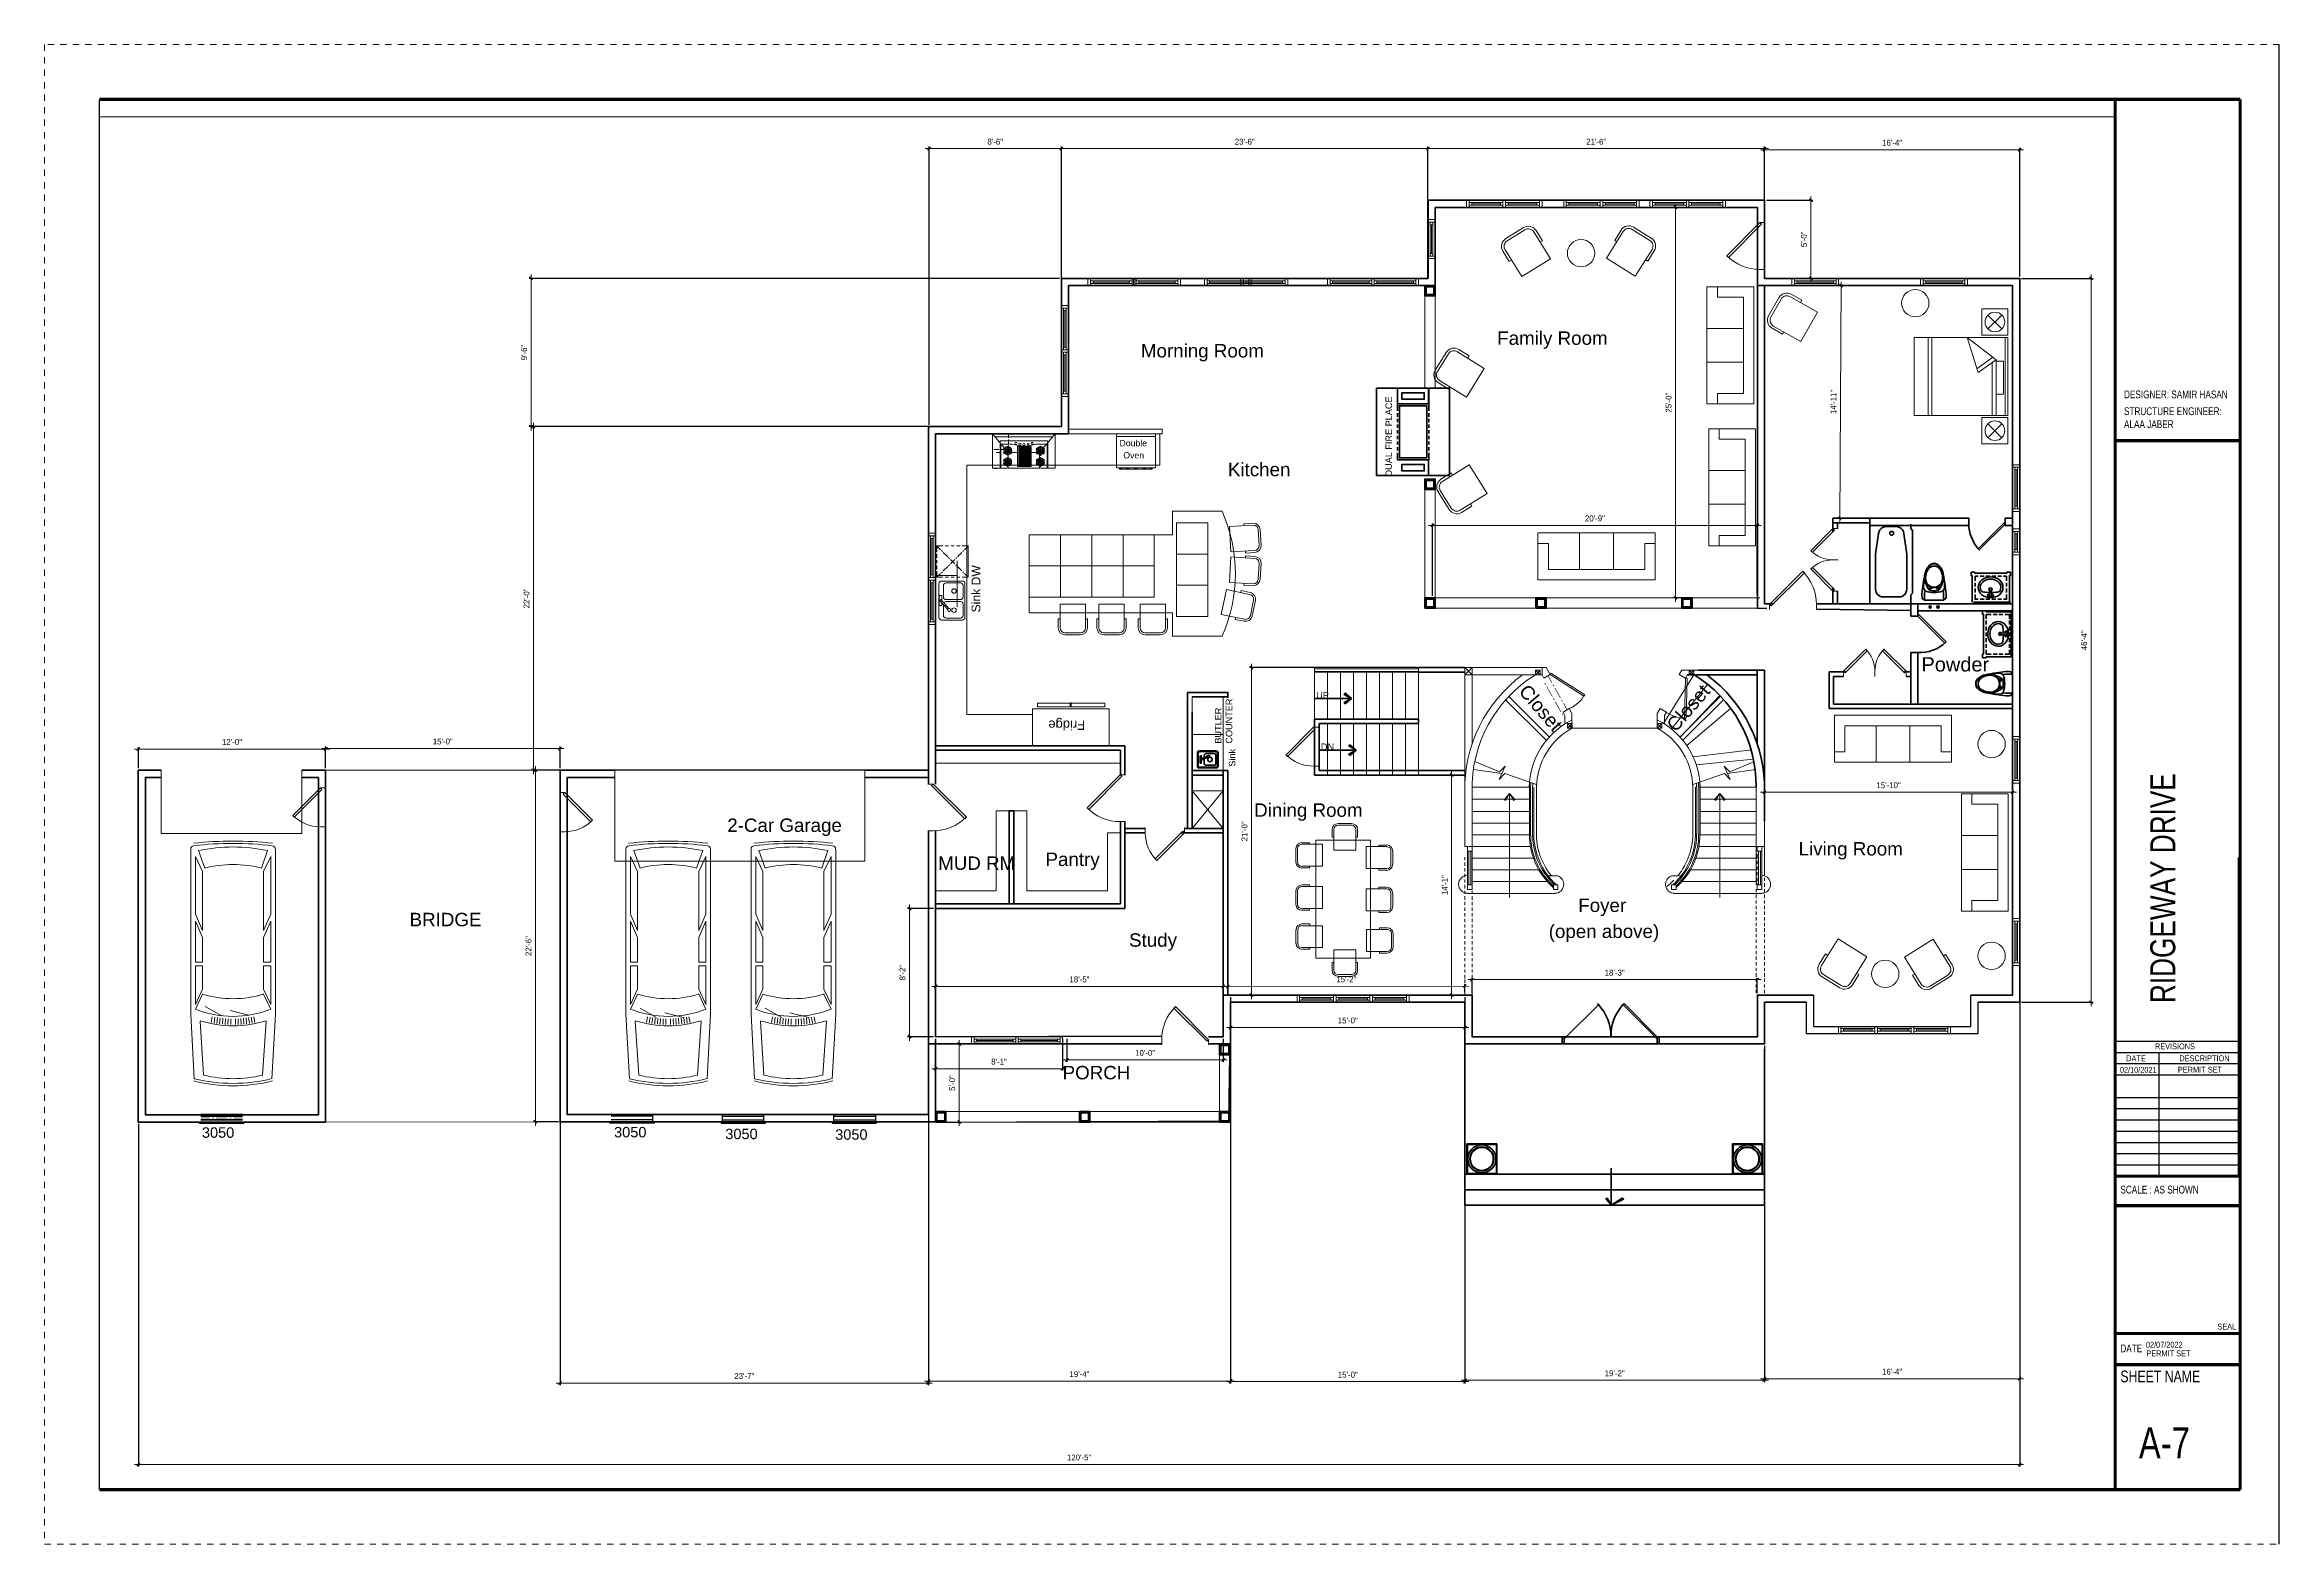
# Paper-space layout 'A3' of a CAD drawing. Extents: x 38.4 to 74.2, y 15.7 to 39.7.
# The model-space entities are those that its viewports show. They can reach past a viewport. Long polylines and large blocks are cut down to what shows.
import ezdxf

# ---------------------------------------------------------------- set-up
doc = ezdxf.new("R2010")
doc.units = 0
doc.header["$LTSCALE"] = 8
doc.header["$MEASUREMENT"] = 0
doc.linetypes.add('Hidden (½x)', pattern=[0.1875, 0.125, -0.0625])
doc.linetypes.add('HIDDEN2', pattern=[0.1875, 0.125, -0.0625])
doc.layers.get('0').update_dxf_attribs({"lineweight": 9})
doc.layers.get('DefPoints').update_dxf_attribs({"color": 17})
for name, color, linetype in [('$1$DETAIL', 1, 'Continuous'), ('Border', 53, 'Continuous'), ('PDF3_Text', 7, 'Continuous')]:
    doc.layers.add(name, color=color, linetype=linetype)
for name, color, linetype, lineweight in [('A-DIM-480', 52, 'Continuous', 18), ('A-LIGHT+', 133, 'Continuous', 9), ('A-stairs', 30, 'Continuous', 13), ('A-WALL', 7, 'Continuous', 40), ('A-Wall-New', 1, 'Continuous', 50), ('A-windoor', 2, 'Continuous', 13), ('Details', 2, 'Continuous', 15), ('DIM', 8, 'Continuous', 5), ('door', 43, 'Continuous', 13), ('Furniture', 132, 'Continuous', 5)]:
    doc.layers.add(name, color=color, linetype=linetype, lineweight=lineweight)
doc.layers.add('No Plot', color=33, linetype='HIDDEN2', lineweight=18, plot=False)
doc.layers.add('PDF2_Layer 1', color=7, linetype='Continuous', true_color=0xffffff)
doc.styles.add('PDF Arial', font='arial.ttf')
doc.styles.get("Standard").update_dxf_attribs({"font": 'stylu.ttf'})
doc.styles.add('Text - MM', font='arial.ttf', dxfattribs={"width": 0.75, "height": 0.09375})
doc.dimstyles.new('Forum 24', dxfattribs={"dimscale": 24, "dimtxt": 0.1875, "dimasz": 0.09375, "dimexe": 0.0625, "dimexo": 0.0625, "dimgap": 0.125, "dimtad": 1, "dimdec": 4, "dimrnd": 1, "dimzin": 7, "dimdsep": 46, "dimlunit": 4, "dimtxsty": 'Standard', "dimblk": 'OBLIQUE', "dimblk1": 'DIMTICK', "dimblk2": 'OBLIQUE', "dimcen": -0.0625, "dimdle": 0.125, "dimclrd": 256, "dimclre": 256, "dimclrt": 256, "dimadec": 0, "dimazin": 0, "dimtfac": 1, "dimtdec": 4, "dimtmove": 1, "dimatfit": 3, "dimfxl": 0.0625, "dimtvp": 1.2, "dimfrac": 2, "dimtolj": 1, "dimtzin": 7, "dimlwd": 13, "dimarcsym": 0})

# ---------------------------------------------------------------- blocks, each defined once
blk = doc.blocks.new('_Oblique')
at = {"color": 0, "linetype": 'ByBlock', "lineweight": -2}
blk.add_line((-0.5, -0.5), (0.5, 0.5), dxfattribs=at)
blk = doc.blocks.new('*D403')
at = {"layer": 'A-DIM-480', "lineweight": -2, "transparency": 16777216}
for p, q in [((14703, -10713.1), (14703, -11002.3)), ((14507, -10869.1), (14507, -11002.3))]:
    blk.add_line(p, q, dxfattribs=at)
at = {"layer": 'A-DIM-480', "lineweight": 13, "transparency": 16777216}
blk.add_line((14504, -11000.8), (14706, -11000.8), dxfattribs=at)
at = {"layer": 'DefPoints', "color": 0, "transparency": 16777216}
for p in [(14703, -10711.6), (14507, -10867.6), (14703, -11000.8)]:
    blk.add_point(p, dxfattribs=at)
at = {"layer": 'A-DIM-480', "lineweight": 13, "transparency": 16777216, "xscale": 2.25, "yscale": 2.25, "zscale": 2.25, "rotation": 180}
blk.add_blockref('_Oblique', (14507, -11000.8), dxfattribs=at)
at = {"layer": 'A-DIM-480', "lineweight": 13, "transparency": 16777216, "xscale": 2.25, "yscale": 2.25, "zscale": 2.25}
blk.add_blockref('_Oblique', (14703, -11000.8), dxfattribs=at)
at = {"layer": 'A-DIM-480', "transparency": 16777216, "insert": (14605, -10995.4), "char_height": 4.5, "attachment_point": 5}
blk.add_mtext('\\A1;16\'-4"', dxfattribs=at)
blk = doc.blocks.new('DIMTICK')
for p, q in [((-1, 0), (1, 0)), ((0, 1), (0, -1))]:
    blk.add_line(p, q)
at = {"const_width": 0.141}
blk.add_lwpolyline([(0.71, 0.71), (-0.71, -0.71)], dxfattribs=at)
blk = doc.blocks.new('*D404')
at = {"layer": 'A-DIM-480', "lineweight": -2, "transparency": 16777216}
for p, q in [((14703, -10713.1), (14703, -11068.2)), ((13258.3, -10805.1), (13258.3, -11068.2))]:
    blk.add_line(p, q, dxfattribs=at)
at = {"layer": 'A-DIM-480', "lineweight": 13, "transparency": 16777216}
blk.add_line((13255.3, -11066.7), (14706, -11066.7), dxfattribs=at)
at = {"layer": 'DefPoints', "color": 0, "transparency": 16777216}
for p in [(14703, -10711.6), (13258.3, -10803.6), (14703, -11066.7)]:
    blk.add_point(p, dxfattribs=at)
at = {"layer": 'A-DIM-480', "lineweight": 13, "transparency": 16777216, "xscale": 2.25, "yscale": 2.25, "zscale": 2.25, "rotation": 180}
blk.add_blockref('_Oblique', (13258.3, -11066.7), dxfattribs=at)
at = {"layer": 'A-DIM-480', "lineweight": 13, "transparency": 16777216, "xscale": 2.25, "yscale": 2.25, "zscale": 2.25}
blk.add_blockref('_Oblique', (14703, -11066.7), dxfattribs=at)
at = {"layer": 'A-DIM-480', "transparency": 16777216, "insert": (13980.7, -11061.3), "char_height": 4.5, "attachment_point": 5}
blk.add_mtext('\\A1;120\'-5"', dxfattribs=at)
blk = doc.blocks.new('A$C13B4006E')
at = {"layer": 'Furniture'}
for p, q in [((0, 83.5), (0, 103.5)), ((0, 103.5), (20, 103.5)), ((20, 83.5), (20, 103.5)), ((4.7, 98.9), (15.3, 88.2)), ((4.7, 88.2), (15.3, 98.9)), ((0, 83.5), (20, 83.5)), ((2, 21.8), (2, 81.8)), ((9, 39), (9, 81.8)), ((12, 41.1), (12, 81.8)), ((58.3, 81.8), (58.3, 21.8)), ((61.3, 81.8), (61.3, 21.8)), ((9, 39), (22.9, 48.9)), ((31.3, 21.8), (9, 39)), ((11.5, 37.1), (23.8, 45.9)), ((22.9, 48.9), (31.3, 21.8)), ((0, 20), (20, 20)), ((0, 20), (0, 0)), ((20, 20), (20, 0)), ((0, 0), (20, 0)), ((4.7, 4.7), (15.3, 15.3)), ((4.7, 15.3), (15.3, 4.7))]:
    blk.add_line(p, q, dxfattribs=at)
blk.add_lwpolyline([(72, 81.8), (0, 81.8), (0, 21.8), (72, 21.8)], close=True, dxfattribs=at)
blk.add_lwpolyline([(9, 40), (3.3, 40), (3.3, 65.5), (9, 65.5)], dxfattribs=at)
for centre in [(10, 93.5), (10, 10)]:
    blk.add_circle(centre, 7.53, dxfattribs=at)
blk = doc.blocks.new('*D405')
at = {"layer": 'A-DIM-480', "lineweight": -2, "transparency": 16777216}
for p, q in [((14704.5, -10155.5), (14759.3, -10155.5)), ((14704.5, -10711.6), (14759.3, -10711.6))]:
    blk.add_line(p, q, dxfattribs=at)
at = {"layer": 'A-DIM-480', "lineweight": 13, "transparency": 16777216}
blk.add_line((14757.8, -10714.6), (14757.8, -10152.5), dxfattribs=at)
at = {"layer": 'DefPoints', "color": 0, "transparency": 16777216}
for p in [(14703, -10155.5), (14757.8, -10155.5), (14703, -10711.6)]:
    blk.add_point(p, dxfattribs=at)
at = {"layer": 'A-DIM-480', "lineweight": 13, "transparency": 16777216, "xscale": 2.25, "yscale": 2.25, "zscale": 2.25}
for p, rotation in [((14757.8, -10155.5), 90), ((14757.8, -10711.6), 270)]:
    blk.add_blockref('_Oblique', p, dxfattribs=dict(at, rotation=rotation))
at = {"layer": 'A-DIM-480', "transparency": 16777216, "insert": (14752.5, -10433.5), "char_height": 4.5, "attachment_point": 5, "rotation": 90}
blk.add_mtext('\\A1;46\'-4"', dxfattribs=at)
blk = doc.blocks.new('*U160')
for p, q in [((-36, 0), (-36, 4)), ((0, 0), (0, 4))]:
    blk.add_line(p, q)
blk.add_lwpolyline([(0, 0), (-25.5, -25.5), (-26.7, -24.2), (-1.2, 1.2)], close=True)
blk.add_arc((0, 0), 36, 180, 225)
blk = doc.blocks.new('*U406')
for p, q in [((0, 0), (0, 4)), ((36, 0), (36, 4))]:
    blk.add_line(p, q)
blk.add_lwpolyline([(0, 0), (25.5, -25.5), (26.7, -24.2), (1.2, 1.2)], close=True)
blk.add_arc((0, 0), 36, 315, 0)
blk = doc.blocks.new('*U153')
for p, q in [((-18, 0), (14, 0)), ((-18, -3.75), (-18, -1.75)), ((-18, -1.75), (14, -1.75)), ((14, -3.75), (-18, -3.75)), ((-18, -5.5), (14, -5.5)), ((-16, -1.75), (-16, -3.75)), ((12, -2.75), (-16, -2.75)), ((12, -1.75), (12, -3.75)), ((14, -1.75), (14, -3.75))]:
    blk.add_line(p, q)
blk.add_lwpolyline([(-18, -5.5), (-20, -5.5), (-20, 0), (-18, 0)], close=True)
at = {"extrusion": (0, 0, -1)}
blk.add_lwpolyline([(-14, -5.5), (-16, -5.5), (-16, 0), (-14, 0)], close=True, dxfattribs=at)
blk = doc.blocks.new('*D410')
at = {"layer": 'DefPoints', "color": 0, "transparency": 16777216}
for p in [(14451.1, -10101), (14438.7, -10400.9), (14451.1, -10400.9)]:
    blk.add_point(p, dxfattribs=at)
at = {"layer": 'DIM', "lineweight": -2, "transparency": 16777216}
for p, q in [((14449.6, -10101), (14437.2, -10101)), ((14449.6, -10400.9), (14437.2, -10400.9))]:
    blk.add_line(p, q, dxfattribs=at)
at = {"layer": 'DIM', "lineweight": 13, "transparency": 16777216}
blk.add_line((14438.7, -10098), (14438.7, -10403.9), dxfattribs=at)
at = {"layer": 'DIM', "lineweight": 13, "transparency": 16777216, "xscale": 2.25, "yscale": 2.25, "zscale": 2.25}
for p, rotation in [((14438.7, -10101), 90), ((14438.7, -10400.9), 270)]:
    blk.add_blockref('_Oblique', p, dxfattribs=dict(at, rotation=rotation))
at = {"layer": 'DIM', "transparency": 16777216, "insert": (14433.4, -10251), "char_height": 4.5, "attachment_point": 5, "rotation": 90}
blk.add_mtext('\\A1;25\'-0"', dxfattribs=at)
blk = doc.blocks.new('*D411')
at = {"layer": 'DefPoints', "color": 0, "transparency": 16777216}
for p in [(14252.1, -10345.3), (14252.1, -10400.9), (14501.5, -10399.8)]:
    blk.add_point(p, dxfattribs=at)
at = {"layer": 'DIM', "lineweight": 13, "transparency": 16777216}
blk.add_line((14504.5, -10345.3), (14249.1, -10345.3), dxfattribs=at)
at = {"layer": 'DIM', "lineweight": -2, "transparency": 16777216}
for p, q in [((14252.1, -10399.4), (14252.1, -10343.8)), ((14501.5, -10398.3), (14501.5, -10343.8))]:
    blk.add_line(p, q, dxfattribs=at)
at = {"layer": 'DIM', "lineweight": 13, "transparency": 16777216, "xscale": 2.25, "yscale": 2.25, "zscale": 2.25, "rotation": 180}
blk.add_blockref('_Oblique', (14252.1, -10345.3), dxfattribs=at)
at = {"layer": 'DIM', "lineweight": 13, "transparency": 16777216, "xscale": 2.25, "yscale": 2.25, "zscale": 2.25}
blk.add_blockref('_Oblique', (14501.5, -10345.3), dxfattribs=at)
at = {"layer": 'DIM', "transparency": 16777216, "insert": (14376.8, -10339.9), "char_height": 4.5, "attachment_point": 5}
blk.add_mtext('\\A1;20\'-9"', dxfattribs=at)
blk = doc.blocks.new('A$C4D910482')
at = {"layer": 'Furniture', "linetype": 'Continuous'}
for p, q in [((2, 23), (2, 7)), ((31.3, 28), (7, 28)), ((16.3, 28), (16.3, 30)), ((31.3, 2), (31.3, 28)), ((7, 2), (31.3, 2)), ((16.3, 0), (16.3, 2))]:
    blk.add_line(p, q, dxfattribs=at)
for points in [[(0, 23), (0, 7)], [(16.3, 30), (7, 30)], [(7, 0), (16.3, 0)]]:
    blk.add_lwpolyline(points, dxfattribs=at)
for centre, radius, start, end in [((7, 23), 7, 90, 180), ((7, 23), 5, 90, 180), ((7, 7), 7, 180, 270), ((7, 7), 5, 180, 270)]:
    blk.add_arc(centre, radius, start, end, dxfattribs=at)
blk = doc.blocks.new('*D413')
at = {"layer": 'DefPoints', "color": 0, "transparency": 16777216}
for p in [(14097, -10706.1), (14277, -10706.1), (14277, -10731)]:
    blk.add_point(p, dxfattribs=at)
at = {"layer": 'DIM', "lineweight": -2, "transparency": 16777216}
for p, q in [((14097, -10707.6), (14097, -10732.5)), ((14277, -10707.6), (14277, -10732.5))]:
    blk.add_line(p, q, dxfattribs=at)
at = {"layer": 'DIM', "lineweight": 13, "transparency": 16777216}
blk.add_line((14094, -10731), (14280, -10731), dxfattribs=at)
at = {"layer": 'DIM', "lineweight": 13, "transparency": 16777216, "xscale": 2.25, "yscale": 2.25, "zscale": 2.25, "rotation": 180}
blk.add_blockref('_Oblique', (14097, -10731), dxfattribs=at)
at = {"layer": 'DIM', "lineweight": 13, "transparency": 16777216, "xscale": 2.25, "yscale": 2.25, "zscale": 2.25}
blk.add_blockref('_Oblique', (14277, -10731), dxfattribs=at)
at = {"layer": 'DIM', "transparency": 16777216, "insert": (14187, -10725.6), "char_height": 4.5, "attachment_point": 5}
blk.add_mtext('\\A1;15\'-0"', dxfattribs=at)
blk = doc.blocks.new('*D414')
at = {"layer": 'A-DIM-480', "lineweight": 13, "transparency": 16777216}
blk.add_line((14266.8, -10534.1), (14266.8, -10709.1), dxfattribs=at)
at = {"layer": 'A-DIM-480', "lineweight": -2, "transparency": 16777216}
for p, q in [((14272, -10537.1), (14265.3, -10537.1)), ((14275.5, -10706.1), (14265.3, -10706.1))]:
    blk.add_line(p, q, dxfattribs=at)
at = {"layer": 'DefPoints', "color": 0, "transparency": 16777216}
for p in [(14273.5, -10537.1), (14266.8, -10706.1), (14277, -10706.1)]:
    blk.add_point(p, dxfattribs=at)
at = {"layer": 'A-DIM-480', "lineweight": 13, "transparency": 16777216, "xscale": 2.25, "yscale": 2.25, "zscale": 2.25}
for p, rotation in [((14266.8, -10537.1), 90), ((14266.8, -10706.1), 270)]:
    blk.add_blockref('_Oblique', p, dxfattribs=dict(at, rotation=rotation))
at = {"layer": 'A-DIM-480', "transparency": 16777216, "insert": (14261.5, -10621.6), "char_height": 4.5, "attachment_point": 5, "rotation": 90}
blk.add_mtext('\\A1;14\'-1"', dxfattribs=at)
blk = doc.blocks.new('A$C4AF24E16')
at = {"layer": 'Furniture'}
for p, q in [((4.7, 19.8), (15.5, 19.8)), ((1.4, 10.2), (0, 10.2)), ((1.4, 0), (1.4, 16.4)), ((18.9, 16.4), (18.9, 0)), ((20.2, 10.2), (18.9, 10.2)), ((18.9, 0), (1.4, 0))]:
    blk.add_line(p, q, dxfattribs=at)
for points in [[(4.7, 21.2), (15.5, 21.2)], [(0, 10.2), (0, 16.4)], [(20.2, 16.4), (20.2, 10.2)]]:
    blk.add_lwpolyline(points, dxfattribs=at)
for centre, radius, start, end in [((4.7, 16.4), 4.73, 90, 180), ((4.7, 16.4), 3.38, 90, 180), ((15.5, 16.4), 4.73, 0, 90), ((15.5, 16.4), 3.38, 0, 90)]:
    blk.add_arc(centre, radius, start, end, dxfattribs=at)
blk = doc.blocks.new('*U415')
at = {"layer": 'Furniture', "xscale": -0.9619953212731978, "yscale": 0.9619953212731978, "zscale": 0.9619953212731978, "rotation": 180}
blk.add_blockref('A$C4AF24E16', (-9.7, 10.2), dxfattribs=at)
blk = doc.blocks.new('*U416')
at = {"layer": 'DIM', "color": 0, "linetype": 'ByBlock', "lineweight": -2, "transparency": 16777216}
for p in [(0, 0), (32.46875, 0)]:
    blk.add_blockref('*U415', p, dxfattribs=at)
blk = doc.blocks.new('*U417')
at = {"layer": 'Furniture', "xscale": -0.9619953212731978, "yscale": 0.9619953212731978, "zscale": 0.9619953212731978, "rotation": 180}
blk.add_blockref('A$C4AF24E16', (-9.7, 10.2), dxfattribs=at)
blk = doc.blocks.new('*U418')
at = {"layer": 'DIM', "color": 0, "linetype": 'ByBlock', "lineweight": -2, "transparency": 16777216}
for p in [(0, 0), (32.46875, 0)]:
    blk.add_blockref('*U417', p, dxfattribs=at)
blk = doc.blocks.new('*D419')
at = {"layer": 'DefPoints', "color": 0, "transparency": 16777216}
for p in [(13971.4, -10738.1), (14091.4, -10738.1), (13971.4, -10755.9)]:
    blk.add_point(p, dxfattribs=at)
at = {"layer": 'DIM', "lineweight": -2, "transparency": 16777216}
for p, q in [((13971.4, -10739.6), (13971.4, -10757.4)), ((14091.4, -10739.6), (14091.4, -10757.4))]:
    blk.add_line(p, q, dxfattribs=at)
at = {"layer": 'DIM', "lineweight": 13, "transparency": 16777216}
blk.add_line((14094.4, -10755.9), (13968.4, -10755.9), dxfattribs=at)
at = {"layer": 'DIM', "lineweight": 13, "transparency": 16777216, "xscale": 2.25, "yscale": 2.25, "zscale": 2.25, "rotation": 180}
blk.add_blockref('_Oblique', (13971.4, -10755.9), dxfattribs=at)
at = {"layer": 'DIM', "lineweight": 13, "transparency": 16777216, "xscale": 2.25, "yscale": 2.25, "zscale": 2.25}
blk.add_blockref('_Oblique', (14091.4, -10755.9), dxfattribs=at)
at = {"layer": 'DIM', "transparency": 16777216, "insert": (14031.4, -10750.5), "char_height": 4.5, "attachment_point": 5}
blk.add_mtext('\\A1;10\'-0"', dxfattribs=at)
blk = doc.blocks.new('*D420')
at = {"layer": 'DefPoints', "color": 0, "transparency": 16777216}
for p in [(13870.5, -10738.1), (13967.9, -10738.1), (13870.5, -10762.6)]:
    blk.add_point(p, dxfattribs=at)
at = {"layer": 'DIM', "lineweight": -2, "transparency": 16777216}
for p, q in [((13870.5, -10739.6), (13870.5, -10764.1)), ((13967.9, -10739.6), (13967.9, -10764.1))]:
    blk.add_line(p, q, dxfattribs=at)
at = {"layer": 'DIM', "lineweight": 13, "transparency": 16777216}
blk.add_line((13970.9, -10762.6), (13867.5, -10762.6), dxfattribs=at)
at = {"layer": 'DIM', "lineweight": 13, "transparency": 16777216, "xscale": 2.25, "yscale": 2.25, "zscale": 2.25, "rotation": 180}
blk.add_blockref('_Oblique', (13870.5, -10762.6), dxfattribs=at)
at = {"layer": 'DIM', "lineweight": 13, "transparency": 16777216, "xscale": 2.25, "yscale": 2.25, "zscale": 2.25}
blk.add_blockref('_Oblique', (13967.9, -10762.6), dxfattribs=at)
at = {"layer": 'DIM', "transparency": 16777216, "insert": (13919.2, -10757.2), "char_height": 4.5, "attachment_point": 5}
blk.add_mtext('\\A1;8\'-1"', dxfattribs=at)
blk = doc.blocks.new('*U427')
for p, q in [((-30, 0), (-30, 4)), ((0, 0), (0, 4))]:
    blk.add_line(p, q)
blk.add_lwpolyline([(0, 0), (-21.2, -21.2), (-22.5, -20), (-1.2, 1.2)], close=True)
blk.add_arc((0, 0), 30, 180, 225)
blk = doc.blocks.new('*U154')
for p, q in [((-18, 0), (8, 0)), ((-18, -3.75), (-18, -1.75)), ((-18, -1.75), (8, -1.75)), ((8, -3.75), (-18, -3.75)), ((-18, -5.5), (8, -5.5)), ((-16, -1.75), (-16, -3.75)), ((6, -2.75), (-16, -2.75)), ((6, -1.75), (6, -3.75)), ((8, -1.75), (8, -3.75))]:
    blk.add_line(p, q)
blk.add_lwpolyline([(-18, -5.5), (-20, -5.5), (-20, 0), (-18, 0)], close=True)
at = {"extrusion": (0, 0, -1)}
blk.add_lwpolyline([(-8, -5.5), (-10, -5.5), (-10, 0), (-8, 0)], close=True, dxfattribs=at)
blk = doc.blocks.new('*U161')
for p, q in [((-12, 0), (14, 0)), ((-12, -3.75), (-12, -1.75)), ((-12, -1.75), (14, -1.75)), ((14, -3.75), (-12, -3.75)), ((-12, -5.5), (14, -5.5)), ((-10, -1.75), (-10, -3.75)), ((12, -2.75), (-10, -2.75)), ((12, -1.75), (12, -3.75)), ((14, -1.75), (14, -3.75))]:
    blk.add_line(p, q)
blk.add_lwpolyline([(-12, -5.5), (-14, -5.5), (-14, 0), (-12, 0)], close=True)
at = {"extrusion": (0, 0, -1)}
blk.add_lwpolyline([(-14, -5.5), (-16, -5.5), (-16, 0), (-14, 0)], close=True, dxfattribs=at)
blk = doc.blocks.new('*U424')
for p, q in [((-24, 0), (-24, 4)), ((0, 0), (0, 4))]:
    blk.add_line(p, q)
blk.add_lwpolyline([(0, 0), (-17, -17), (-18.2, -15.7), (-1.2, 1.2)], close=True)
blk.add_arc((0, 0), 24, 180, 225)
blk = doc.blocks.new('*D437')
at = {"layer": 'A-DIM-480', "lineweight": 13, "transparency": 16777216}
blk.add_line((14564.9, -10342.7), (14565.8, -10158.1), dxfattribs=at)
at = {"layer": 'A-DIM-480', "lineweight": -2, "transparency": 16777216}
for p, q in [((14565.4, -10161.1), (14567.2, -10161.1)), ((14564.6, -10339.7), (14566.4, -10339.7))]:
    blk.add_line(p, q, dxfattribs=at)
at = {"layer": 'DefPoints', "color": 0, "transparency": 16777216}
for p in [(14563.9, -10161.1), (14565.7, -10161.1), (14563.1, -10339.7)]:
    blk.add_point(p, dxfattribs=at)
at = {"layer": 'A-DIM-480', "lineweight": 13, "transparency": 16777216, "xscale": 2.25, "yscale": 2.25, "zscale": 2.25}
for p, rotation in [((14565.7, -10161.1), 89.72604752562971), ((14564.9, -10339.7), 269.7260475256297)]:
    blk.add_blockref('_Oblique', p, dxfattribs=dict(at, rotation=rotation))
at = {"layer": 'A-DIM-480', "transparency": 16777216, "insert": (14560, -10250.4), "char_height": 4.5, "attachment_point": 5, "rotation": 89.726}
blk.add_mtext('\\A1;14\'-11"', dxfattribs=at)
blk = doc.blocks.new('*D442')
at = {"layer": 'A-DIM-480', "lineweight": 13, "transparency": 16777216}
blk.add_line((13888.7, -10740.6), (13888.7, -10806.6), dxfattribs=at)
at = {"layer": 'A-DIM-480', "lineweight": -2, "transparency": 16777216}
for p, q in [((13872, -10743.6), (13890.2, -10743.6)), ((13872, -10803.6), (13890.2, -10803.6))]:
    blk.add_line(p, q, dxfattribs=at)
at = {"layer": 'DefPoints', "color": 0, "transparency": 16777216}
for p in [(13870.5, -10743.6), (13870.5, -10803.6), (13888.7, -10803.6)]:
    blk.add_point(p, dxfattribs=at)
at = {"layer": 'A-DIM-480', "lineweight": 13, "transparency": 16777216, "xscale": 2.25, "yscale": 2.25, "zscale": 2.25}
for p, rotation in [((13888.7, -10743.6), 90), ((13888.7, -10803.6), 270)]:
    blk.add_blockref('_Oblique', p, dxfattribs=dict(at, rotation=rotation))
at = {"layer": 'A-DIM-480', "transparency": 16777216, "insert": (13883.3, -10773.6), "char_height": 4.5, "attachment_point": 5, "rotation": 90}
blk.add_mtext('\\A1;5\'-0"', dxfattribs=at)
blk = doc.blocks.new('*D443')
at = {"layer": 'A-DIM-480', "lineweight": -2, "transparency": 16777216}
for p, q in [((13865, -10741.7), (13865, -11005.6)), ((13582.1, -10745.1), (13582.1, -11005.6))]:
    blk.add_line(p, q, dxfattribs=at)
at = {"layer": 'A-DIM-480', "lineweight": 13, "transparency": 16777216}
blk.add_line((13868, -11004.1), (13579.1, -11004.1), dxfattribs=at)
at = {"layer": 'DefPoints', "color": 0, "transparency": 16777216}
for p in [(13865, -10740.2), (13582.1, -10743.6), (13582.1, -11004.1)]:
    blk.add_point(p, dxfattribs=at)
at = {"layer": 'A-DIM-480', "lineweight": 13, "transparency": 16777216, "xscale": 2.25, "yscale": 2.25, "zscale": 2.25, "rotation": 180}
blk.add_blockref('_Oblique', (13582.1, -11004.1), dxfattribs=at)
at = {"layer": 'A-DIM-480', "lineweight": 13, "transparency": 16777216, "xscale": 2.25, "yscale": 2.25, "zscale": 2.25}
blk.add_blockref('_Oblique', (13865, -11004.1), dxfattribs=at)
at = {"layer": 'A-DIM-480', "transparency": 16777216, "insert": (13723.6, -10998.7), "char_height": 4.5, "attachment_point": 5}
blk.add_mtext('\\A1;23\'-7"', dxfattribs=at)
blk = doc.blocks.new('*D444')
at = {"layer": 'A-DIM-480', "lineweight": -2, "transparency": 16777216}
for p, q in [((13580.6, -10533.3), (13561.7, -10533.3)), ((13580.6, -10803.4), (13561.7, -10803.4))]:
    blk.add_line(p, q, dxfattribs=at)
at = {"layer": 'A-DIM-480', "lineweight": 13, "transparency": 16777216}
blk.add_line((13563.2, -10806.4), (13563.2, -10530.3), dxfattribs=at)
at = {"layer": 'DefPoints', "color": 0, "transparency": 16777216}
for p in [(13563.2, -10533.3), (13582.1, -10533.3), (13582.1, -10803.4)]:
    blk.add_point(p, dxfattribs=at)
at = {"layer": 'A-DIM-480', "lineweight": 13, "transparency": 16777216, "xscale": 2.25, "yscale": 2.25, "zscale": 2.25}
for p, rotation in [((13563.2, -10533.3), 90), ((13563.2, -10803.4), 270)]:
    blk.add_blockref('_Oblique', p, dxfattribs=dict(at, rotation=rotation))
at = {"layer": 'A-DIM-480', "transparency": 16777216, "insert": (13557.9, -10668.4), "char_height": 4.5, "attachment_point": 5, "rotation": 90}
blk.add_mtext('\\A1;22\'-6"', dxfattribs=at)
blk = doc.blocks.new('*D445')
at = {"layer": 'A-DIM-480', "lineweight": 13, "transparency": 16777216}
blk.add_line((13585.1, -10516.7), (13399.1, -10516.7), dxfattribs=at)
at = {"layer": 'A-DIM-480', "lineweight": -2, "transparency": 16777216}
for p, q in [((13402.1, -10531.8), (13402.1, -10515.2)), ((13582.1, -10531.8), (13582.1, -10515.2))]:
    blk.add_line(p, q, dxfattribs=at)
at = {"layer": 'DefPoints', "color": 0, "transparency": 16777216}
for p in [(13402.1, -10516.7), (13402.1, -10533.3), (13582.1, -10533.3)]:
    blk.add_point(p, dxfattribs=at)
at = {"layer": 'A-DIM-480', "lineweight": 13, "transparency": 16777216, "xscale": 2.25, "yscale": 2.25, "zscale": 2.25, "rotation": 180}
blk.add_blockref('_Oblique', (13402.1, -10516.7), dxfattribs=at)
at = {"layer": 'A-DIM-480', "lineweight": 13, "transparency": 16777216, "xscale": 2.25, "yscale": 2.25, "zscale": 2.25}
blk.add_blockref('_Oblique', (13582.1, -10516.7), dxfattribs=at)
at = {"layer": 'A-DIM-480', "transparency": 16777216, "insert": (13492.1, -10511.3), "char_height": 4.5, "attachment_point": 5}
blk.add_mtext('\\A1;15\'-0"', dxfattribs=at)
blk = doc.blocks.new('*D446')
at = {"layer": 'A-DIM-480', "lineweight": 13, "transparency": 16777216}
blk.add_line((13405.1, -10517.1), (13255.3, -10517.1), dxfattribs=at)
at = {"layer": 'A-DIM-480', "lineweight": -2, "transparency": 16777216}
for p, q in [((13258.3, -10531.8), (13258.3, -10515.6)), ((13402.1, -10531.8), (13402.1, -10515.6))]:
    blk.add_line(p, q, dxfattribs=at)
at = {"layer": 'DefPoints', "color": 0, "transparency": 16777216}
for p in [(13258.3, -10517.1), (13258.3, -10533.3), (13402.1, -10533.3)]:
    blk.add_point(p, dxfattribs=at)
at = {"layer": 'A-DIM-480', "lineweight": 13, "transparency": 16777216, "xscale": 2.25, "yscale": 2.25, "zscale": 2.25, "rotation": 180}
blk.add_blockref('_Oblique', (13258.3, -10517.1), dxfattribs=at)
at = {"layer": 'A-DIM-480', "lineweight": 13, "transparency": 16777216, "xscale": 2.25, "yscale": 2.25, "zscale": 2.25}
blk.add_blockref('_Oblique', (13402.1, -10517.1), dxfattribs=at)
at = {"layer": 'A-DIM-480', "transparency": 16777216, "insert": (13330.2, -10511.7), "char_height": 4.5, "attachment_point": 5}
blk.add_mtext('\\A1;12\'-0"', dxfattribs=at)
blk = doc.blocks.new('*D447')
at = {"layer": 'A-DIM-480', "lineweight": -2, "transparency": 16777216}
for p, q in [((13865, -10737.7), (13865, -11004.1)), ((14097, -10745.1), (14097, -11004.1))]:
    blk.add_line(p, q, dxfattribs=at)
at = {"layer": 'A-DIM-480', "lineweight": 13, "transparency": 16777216}
blk.add_line((13862, -11002.6), (14100, -11002.6), dxfattribs=at)
at = {"layer": 'DefPoints', "color": 0, "transparency": 16777216}
for p in [(13865, -10736.2), (14097, -10743.6), (14097, -11002.6)]:
    blk.add_point(p, dxfattribs=at)
at = {"layer": 'A-DIM-480', "lineweight": 13, "transparency": 16777216, "xscale": 2.25, "yscale": 2.25, "zscale": 2.25, "rotation": 180}
blk.add_blockref('_Oblique', (13865, -11002.6), dxfattribs=at)
at = {"layer": 'A-DIM-480', "lineweight": 13, "transparency": 16777216, "xscale": 2.25, "yscale": 2.25, "zscale": 2.25}
blk.add_blockref('_Oblique', (14097, -11002.6), dxfattribs=at)
at = {"layer": 'A-DIM-480', "transparency": 16777216, "insert": (13981, -10997.3), "char_height": 4.5, "attachment_point": 5}
blk.add_mtext('\\A1;19\'-4"', dxfattribs=at)
blk = doc.blocks.new('*D448')
at = {"layer": 'A-DIM-480', "lineweight": -2, "transparency": 16777216}
for p, q in [((14097, -10713.1), (14097, -11004.5)), ((14277, -10713.1), (14277, -11004.5))]:
    blk.add_line(p, q, dxfattribs=at)
at = {"layer": 'A-DIM-480', "lineweight": 13, "transparency": 16777216}
blk.add_line((14094, -11003), (14280, -11003), dxfattribs=at)
at = {"layer": 'DefPoints', "color": 0, "transparency": 16777216}
for p in [(14097, -10711.6), (14277, -10711.6), (14277, -11003)]:
    blk.add_point(p, dxfattribs=at)
at = {"layer": 'A-DIM-480', "lineweight": 13, "transparency": 16777216, "xscale": 2.25, "yscale": 2.25, "zscale": 2.25, "rotation": 180}
blk.add_blockref('_Oblique', (14097, -11003), dxfattribs=at)
at = {"layer": 'A-DIM-480', "lineweight": 13, "transparency": 16777216, "xscale": 2.25, "yscale": 2.25, "zscale": 2.25}
blk.add_blockref('_Oblique', (14277, -11003), dxfattribs=at)
at = {"layer": 'A-DIM-480', "transparency": 16777216, "insert": (14187, -10997.7), "char_height": 4.5, "attachment_point": 5}
blk.add_mtext('\\A1;15\'-0"', dxfattribs=at)
blk = doc.blocks.new('*D449')
at = {"layer": 'A-DIM-480', "lineweight": -2, "transparency": 16777216}
for p, q in [((14277, -10745.1), (14277, -11003.4)), ((14507, -10745.1), (14507, -11003.4))]:
    blk.add_line(p, q, dxfattribs=at)
at = {"layer": 'A-DIM-480', "lineweight": 13, "transparency": 16777216}
blk.add_line((14274, -11001.9), (14510, -11001.9), dxfattribs=at)
at = {"layer": 'DefPoints', "color": 0, "transparency": 16777216}
for p in [(14277, -10743.6), (14507, -10743.6), (14507, -11001.9)]:
    blk.add_point(p, dxfattribs=at)
at = {"layer": 'A-DIM-480', "lineweight": 13, "transparency": 16777216, "xscale": 2.25, "yscale": 2.25, "zscale": 2.25, "rotation": 180}
blk.add_blockref('_Oblique', (14277, -11001.9), dxfattribs=at)
at = {"layer": 'A-DIM-480', "lineweight": 13, "transparency": 16777216, "xscale": 2.25, "yscale": 2.25, "zscale": 2.25}
blk.add_blockref('_Oblique', (14507, -11001.9), dxfattribs=at)
at = {"layer": 'A-DIM-480', "transparency": 16777216, "insert": (14392, -10996.6), "char_height": 4.5, "attachment_point": 5}
blk.add_mtext('\\A1;19\'-2"', dxfattribs=at)
blk = doc.blocks.new('*D450')
at = {"layer": 'A-DIM-480', "lineweight": -2, "transparency": 16777216}
for p, q in [((14507, -10149), (14507, -10055.2)), ((14703, -10154), (14703, -10055.2))]:
    blk.add_line(p, q, dxfattribs=at)
at = {"layer": 'A-DIM-480', "lineweight": 13, "transparency": 16777216}
blk.add_line((14706, -10056.7), (14504, -10056.7), dxfattribs=at)
at = {"layer": 'DefPoints', "color": 0, "transparency": 16777216}
for p in [(14507, -10056.7), (14507, -10150.5), (14703, -10155.5)]:
    blk.add_point(p, dxfattribs=at)
at = {"layer": 'A-DIM-480', "lineweight": 13, "transparency": 16777216, "xscale": 2.25, "yscale": 2.25, "zscale": 2.25, "rotation": 180}
blk.add_blockref('_Oblique', (14507, -10056.7), dxfattribs=at)
at = {"layer": 'A-DIM-480', "lineweight": 13, "transparency": 16777216, "xscale": 2.25, "yscale": 2.25, "zscale": 2.25}
blk.add_blockref('_Oblique', (14703, -10056.7), dxfattribs=at)
at = {"layer": 'A-DIM-480', "transparency": 16777216, "insert": (14605, -10051.3), "char_height": 4.5, "attachment_point": 5}
blk.add_mtext('\\A1;16\'-4"', dxfattribs=at)
blk = doc.blocks.new('*D451')
at = {"layer": 'A-DIM-480', "lineweight": -2, "transparency": 16777216}
for p, q in [((14248.6, -10094), (14248.6, -10054.3)), ((14507, -10094), (14507, -10054.3))]:
    blk.add_line(p, q, dxfattribs=at)
at = {"layer": 'A-DIM-480', "lineweight": 13, "transparency": 16777216}
blk.add_line((14510, -10055.8), (14245.6, -10055.8), dxfattribs=at)
at = {"layer": 'DefPoints', "color": 0, "transparency": 16777216}
for p in [(14248.6, -10055.8), (14248.6, -10095.5), (14507, -10095.5)]:
    blk.add_point(p, dxfattribs=at)
at = {"layer": 'A-DIM-480', "lineweight": 13, "transparency": 16777216, "xscale": 2.25, "yscale": 2.25, "zscale": 2.25, "rotation": 180}
blk.add_blockref('_Oblique', (14248.6, -10055.8), dxfattribs=at)
at = {"layer": 'A-DIM-480', "lineweight": 13, "transparency": 16777216, "xscale": 2.25, "yscale": 2.25, "zscale": 2.25}
blk.add_blockref('_Oblique', (14507, -10055.8), dxfattribs=at)
at = {"layer": 'A-DIM-480', "transparency": 16777216, "insert": (14377.8, -10050.5), "char_height": 4.5, "attachment_point": 5}
blk.add_mtext('\\A1;21\'-6"', dxfattribs=at)
blk = doc.blocks.new('*D452')
at = {"layer": 'A-DIM-480', "lineweight": -2, "transparency": 16777216}
for p, q in [((13967.1, -10154), (13967.1, -10054.3)), ((14248.6, -10154), (14248.6, -10054.3))]:
    blk.add_line(p, q, dxfattribs=at)
at = {"layer": 'A-DIM-480', "lineweight": 13, "transparency": 16777216}
blk.add_line((14251.6, -10055.8), (13964.1, -10055.8), dxfattribs=at)
at = {"layer": 'DefPoints', "color": 0, "transparency": 16777216}
for p in [(13967.1, -10055.8), (13967.1, -10155.5), (14248.6, -10155.5)]:
    blk.add_point(p, dxfattribs=at)
at = {"layer": 'A-DIM-480', "lineweight": 13, "transparency": 16777216, "xscale": 2.25, "yscale": 2.25, "zscale": 2.25, "rotation": 180}
blk.add_blockref('_Oblique', (13967.1, -10055.8), dxfattribs=at)
at = {"layer": 'A-DIM-480', "lineweight": 13, "transparency": 16777216, "xscale": 2.25, "yscale": 2.25, "zscale": 2.25}
blk.add_blockref('_Oblique', (14248.6, -10055.8), dxfattribs=at)
at = {"layer": 'A-DIM-480', "transparency": 16777216, "insert": (14107.9, -10050.5), "char_height": 4.5, "attachment_point": 5}
blk.add_mtext('\\A1;23\'-6"', dxfattribs=at)
blk = doc.blocks.new('*D453')
at = {"layer": 'A-DIM-480', "lineweight": -2, "transparency": 16777216}
for p, q in [((13865.5, -10267.9), (13865.5, -10054.3)), ((13967.1, -10267.9), (13967.1, -10054.3))]:
    blk.add_line(p, q, dxfattribs=at)
at = {"layer": 'A-DIM-480', "lineweight": 13, "transparency": 16777216}
blk.add_line((13970.1, -10055.8), (13862.5, -10055.8), dxfattribs=at)
at = {"layer": 'DefPoints', "color": 0, "transparency": 16777216}
for p in [(13865.5, -10055.8), (13865.5, -10269.4), (13967.1, -10269.4)]:
    blk.add_point(p, dxfattribs=at)
at = {"layer": 'A-DIM-480', "lineweight": 13, "transparency": 16777216, "xscale": 2.25, "yscale": 2.25, "zscale": 2.25, "rotation": 180}
blk.add_blockref('_Oblique', (13865.5, -10055.8), dxfattribs=at)
at = {"layer": 'A-DIM-480', "lineweight": 13, "transparency": 16777216, "xscale": 2.25, "yscale": 2.25, "zscale": 2.25}
blk.add_blockref('_Oblique', (13967.1, -10055.8), dxfattribs=at)
at = {"layer": 'A-DIM-480', "transparency": 16777216, "insert": (13916.3, -10050.5), "char_height": 4.5, "attachment_point": 5}
blk.add_mtext('\\A1;8\'-6"', dxfattribs=at)
blk = doc.blocks.new('*D454')
at = {"layer": 'A-DIM-480', "lineweight": -2, "transparency": 16777216}
for p, q in [((13863.5, -10269.4), (13560.2, -10269.4)), ((13863.5, -10533.3), (13560.2, -10533.3))]:
    blk.add_line(p, q, dxfattribs=at)
at = {"layer": 'A-DIM-480', "lineweight": 13, "transparency": 16777216}
blk.add_line((13561.7, -10536.3), (13561.7, -10266.4), dxfattribs=at)
at = {"layer": 'DefPoints', "color": 0, "transparency": 16777216}
for p in [(13561.7, -10269.4), (13865, -10269.4), (13865, -10533.3)]:
    blk.add_point(p, dxfattribs=at)
at = {"layer": 'A-DIM-480', "lineweight": 13, "transparency": 16777216, "xscale": 2.25, "yscale": 2.25, "zscale": 2.25}
for p, rotation in [((13561.7, -10269.4), 90), ((13561.7, -10533.3), 270)]:
    blk.add_blockref('_Oblique', p, dxfattribs=dict(at, rotation=rotation))
at = {"layer": 'A-DIM-480', "transparency": 16777216, "insert": (13556.4, -10401.4), "char_height": 4.5, "attachment_point": 5, "rotation": 90}
blk.add_mtext('\\A1;22\'-0"', dxfattribs=at)
blk = doc.blocks.new('*D455')
at = {"layer": 'A-DIM-480', "lineweight": -2, "transparency": 16777216}
for p, q in [((13965.6, -10155.5), (13558.4, -10155.5)), ((13965.6, -10269.4), (13558.4, -10269.4))]:
    blk.add_line(p, q, dxfattribs=at)
at = {"layer": 'A-DIM-480', "lineweight": 13, "transparency": 16777216}
blk.add_line((13559.9, -10272.4), (13559.9, -10152.5), dxfattribs=at)
at = {"layer": 'DefPoints', "color": 0, "transparency": 16777216}
for p in [(13559.9, -10155.5), (13967.1, -10155.5), (13967.1, -10269.4)]:
    blk.add_point(p, dxfattribs=at)
at = {"layer": 'A-DIM-480', "lineweight": 13, "transparency": 16777216, "xscale": 2.25, "yscale": 2.25, "zscale": 2.25}
for p, rotation in [((13559.9, -10155.5), 90), ((13559.9, -10269.4), 270)]:
    blk.add_blockref('_Oblique', p, dxfattribs=dict(at, rotation=rotation))
at = {"layer": 'A-DIM-480', "transparency": 16777216, "insert": (13554.6, -10212.5), "char_height": 4.5, "attachment_point": 5, "rotation": 90}
blk.add_mtext('\\A1;9\'-6"', dxfattribs=at)
blk = doc.blocks.new('*D456')
at = {"layer": 'A-DIM-480', "lineweight": -2, "transparency": 16777216}
for p, q in [((14508.5, -10095.5), (14544.2, -10095.5)), ((14508.5, -10155.5), (14544.2, -10155.5))]:
    blk.add_line(p, q, dxfattribs=at)
at = {"layer": 'A-DIM-480', "lineweight": 13, "transparency": 16777216}
blk.add_line((14542.7, -10158.5), (14542.7, -10092.5), dxfattribs=at)
at = {"layer": 'DefPoints', "color": 0, "transparency": 16777216}
for p in [(14507, -10095.5), (14542.7, -10095.5), (14507, -10155.5)]:
    blk.add_point(p, dxfattribs=at)
at = {"layer": 'A-DIM-480', "lineweight": 13, "transparency": 16777216, "xscale": 2.25, "yscale": 2.25, "zscale": 2.25}
for p, rotation in [((14542.7, -10095.5), 90), ((14542.7, -10155.5), 270)]:
    blk.add_blockref('_Oblique', p, dxfattribs=dict(at, rotation=rotation))
at = {"layer": 'A-DIM-480', "transparency": 16777216, "insert": (14537.3, -10125.5), "char_height": 4.5, "attachment_point": 5, "rotation": 90}
blk.add_mtext('\\A1;5\'-0"', dxfattribs=at)
blk = doc.blocks.new('*U457')
for p, q in [((0, 0), (0, -4)), ((-36, 0), (-36, -4))]:
    blk.add_line(p, q)
blk.add_lwpolyline([(0, 0), (-25.5, 25.5), (-26.7, 24.2), (-1.2, -1.2)], close=True)
blk.add_arc((0, 0), 36, 135, 180)
blk = doc.blocks.new('*U481')
for p, q in [((0, 0), (0, -4)), ((30, 0), (30, -4))]:
    blk.add_line(p, q)
blk.add_lwpolyline([(0, 0), (21.2, 21.2), (22.5, 20), (1.2, -1.2)], close=True)
blk.add_arc((0, 0), 30, 0, 45)
blk = doc.blocks.new('A$C7F3F290D')
at = {"layer": 'Furniture', "linetype": 'Continuous'}
for p, q in [((32, 28), (32, 0)), ((58, 28), (58, 0)), ((8, 8), (0, 8)), ((90, 8), (82, 8))]:
    blk.add_line(p, q, dxfattribs=at)
blk.add_lwpolyline([(0, 36), (90, 36), (90, 0), (0, 0)], close=True, dxfattribs=at)
blk.add_lwpolyline([(8, 8), (8, 28), (82, 28), (82, 8)], dxfattribs=at)
blk = doc.blocks.new('*U490')
for p, q in [((-36, 0), (-36, 4)), ((0, 0), (0, 4))]:
    blk.add_line(p, q)
blk.add_lwpolyline([(0, 0), (-25.5, -25.5), (-26.7, -24.2), (-1.2, 1.2)], close=True)
blk.add_arc((0, 0), 36, 180, 225)
blk = doc.blocks.new('*U402')
for p, q in [((-2, 0), (14, 0)), ((-2, -3.75), (-2, -1.75)), ((-2, -1.75), (14, -1.75)), ((14, -3.75), (-2, -3.75)), ((-2, -5.5), (14, -5.5)), ((0, -1.75), (0, -3.75)), ((12, -2.75), (0, -2.75)), ((12, -1.75), (12, -3.75)), ((14, -1.75), (14, -3.75))]:
    blk.add_line(p, q)
blk.add_lwpolyline([(-2, -5.5), (-4, -5.5), (-4, 0), (-2, 0)], close=True)
at = {"extrusion": (0, 0, -1)}
blk.add_lwpolyline([(-14, -5.5), (-16, -5.5), (-16, 0), (-14, 0)], close=True, dxfattribs=at)
blk = doc.blocks.new('*U496')
for p, q in [((-30, 0), (-30, 4)), ((0, 0), (0, 4))]:
    blk.add_line(p, q)
blk.add_lwpolyline([(0, 0), (-21.2, -21.2), (-22.5, -20), (-1.2, 1.2)], close=True)
blk.add_arc((0, 0), 30, 180, 225)
blk = doc.blocks.new('*U495')
for p, q in [((0, 0), (0, -4)), ((-30, 0), (-30, -4))]:
    blk.add_line(p, q)
blk.add_lwpolyline([(0, 0), (-21.2, 21.2), (-22.5, 20), (-1.2, -1.2)], close=True)
blk.add_arc((0, 0), 30, 135, 180)
blk = doc.blocks.new('*D499')
at = {"layer": 'A-DIM-480', "lineweight": 13, "transparency": 16777216}
blk.add_line((13850.5, -10636.6), (13850.5, -10741.1), dxfattribs=at)
at = {"layer": 'A-DIM-480', "lineweight": -2, "transparency": 16777216}
for p, q in [((13869, -10639.6), (13849, -10639.6)), ((13869, -10738.1), (13849, -10738.1))]:
    blk.add_line(p, q, dxfattribs=at)
at = {"layer": 'DefPoints', "color": 0, "transparency": 16777216}
for p in [(13870.5, -10639.6), (13850.5, -10738.1), (13870.5, -10738.1)]:
    blk.add_point(p, dxfattribs=at)
at = {"layer": 'A-DIM-480', "lineweight": 13, "transparency": 16777216, "xscale": 2.25, "yscale": 2.25, "zscale": 2.25}
for p, rotation in [((13850.5, -10639.6), 90), ((13850.5, -10738.1), 270)]:
    blk.add_blockref('_Oblique', p, dxfattribs=dict(at, rotation=rotation))
at = {"layer": 'A-DIM-480', "transparency": 16777216, "insert": (13845.1, -10688.8), "char_height": 4.5, "attachment_point": 5, "rotation": 90}
blk.add_mtext('\\A1;8\'-2"', dxfattribs=at)
blk = doc.blocks.new('*D515')
at = {"layer": 'A-DIM-480', "lineweight": -2, "transparency": 16777216}
for p, q in [((14507, -10487.5), (14507, -10551.7)), ((14697.5, -10487.5), (14697.5, -10551.7))]:
    blk.add_line(p, q, dxfattribs=at)
at = {"layer": 'A-DIM-480', "lineweight": 13, "transparency": 16777216}
blk.add_line((14700.5, -10550.2), (14504, -10550.2), dxfattribs=at)
at = {"layer": 'DefPoints', "color": 0, "transparency": 16777216}
for p in [(14507, -10486), (14697.5, -10486), (14507, -10550.2)]:
    blk.add_point(p, dxfattribs=at)
at = {"layer": 'A-DIM-480', "lineweight": 13, "transparency": 16777216, "xscale": 2.25, "yscale": 2.25, "zscale": 2.25, "rotation": 180}
blk.add_blockref('_Oblique', (14507, -10550.2), dxfattribs=at)
at = {"layer": 'A-DIM-480', "lineweight": 13, "transparency": 16777216, "xscale": 2.25, "yscale": 2.25, "zscale": 2.25}
blk.add_blockref('_Oblique', (14697.5, -10550.2), dxfattribs=at)
at = {"layer": 'A-DIM-480', "transparency": 16777216, "insert": (14602.3, -10544.9), "char_height": 4.5, "attachment_point": 5}
blk.add_mtext('\\A1;15\'-10"', dxfattribs=at)
blk = doc.blocks.new('*D516')
at = {"layer": 'A-DIM-480', "lineweight": 13, "transparency": 16777216}
blk.add_line((14279.9, -10699.1), (14091.9, -10699.7), dxfattribs=at)
at = {"layer": 'A-DIM-480', "lineweight": -2, "transparency": 16777216}
for p, q in [((14095, -10704.6), (14094.9, -10698.2)), ((14277, -10703.9), (14276.9, -10697.6))]:
    blk.add_line(p, q, dxfattribs=at)
at = {"layer": 'DefPoints', "color": 0, "transparency": 16777216}
for p in [(14094.9, -10699.7), (14095, -10706.1), (14277, -10705.4)]:
    blk.add_point(p, dxfattribs=at)
at = {"layer": 'A-DIM-480', "lineweight": 13, "transparency": 16777216, "xscale": 2.25, "yscale": 2.25, "zscale": 2.25}
for p, rotation in [((14094.9, -10699.7), 180.2047224365398), ((14276.9, -10699.1), 0.2047224365398481)]:
    blk.add_blockref('_Oblique', p, dxfattribs=dict(at, rotation=rotation))
at = {"layer": 'A-DIM-480', "transparency": 16777216, "insert": (14185.9, -10694), "char_height": 4.5, "attachment_point": 5, "rotation": 0.2047}
blk.add_mtext('\\A1;15\'-2"', dxfattribs=at)
blk = doc.blocks.new('*D517')
at = {"layer": 'A-DIM-480', "lineweight": 13, "transparency": 16777216}
blk.add_line((14094.5, -10699.4), (13867.5, -10699.4), dxfattribs=at)
at = {"layer": 'A-DIM-480', "lineweight": -2, "transparency": 16777216}
for p, q in [((13870.5, -10704.6), (13870.5, -10697.9)), ((14091.5, -10704.6), (14091.5, -10697.9))]:
    blk.add_line(p, q, dxfattribs=at)
at = {"layer": 'DefPoints', "color": 0, "transparency": 16777216}
for p in [(13870.5, -10699.4), (13870.5, -10706.1), (14091.5, -10706.1)]:
    blk.add_point(p, dxfattribs=at)
at = {"layer": 'A-DIM-480', "lineweight": 13, "transparency": 16777216, "xscale": 2.25, "yscale": 2.25, "zscale": 2.25, "rotation": 180}
blk.add_blockref('_Oblique', (13870.5, -10699.4), dxfattribs=at)
at = {"layer": 'A-DIM-480', "lineweight": 13, "transparency": 16777216, "xscale": 2.25, "yscale": 2.25, "zscale": 2.25}
blk.add_blockref('_Oblique', (14091.5, -10699.4), dxfattribs=at)
at = {"layer": 'A-DIM-480', "transparency": 16777216, "insert": (13981, -10694), "char_height": 4.5, "attachment_point": 5}
blk.add_mtext('\\A1;18\'-5"', dxfattribs=at)
blk = doc.blocks.new('*D518')
at = {"layer": 'A-DIM-480', "lineweight": 13, "transparency": 16777216}
blk.add_line((14504.5, -10694.2), (14279.5, -10694.2), dxfattribs=at)
at = {"layer": 'A-DIM-480', "lineweight": -2, "transparency": 16777216}
for p, q in [((14282.5, -10704.6), (14282.5, -10692.7)), ((14501.5, -10704.6), (14501.5, -10692.7))]:
    blk.add_line(p, q, dxfattribs=at)
at = {"layer": 'DefPoints', "color": 0, "transparency": 16777216}
for p in [(14282.5, -10694.2), (14282.5, -10706.1), (14501.5, -10706.1)]:
    blk.add_point(p, dxfattribs=at)
at = {"layer": 'A-DIM-480', "lineweight": 13, "transparency": 16777216, "xscale": 2.25, "yscale": 2.25, "zscale": 2.25, "rotation": 180}
blk.add_blockref('_Oblique', (14282.5, -10694.2), dxfattribs=at)
at = {"layer": 'A-DIM-480', "lineweight": 13, "transparency": 16777216, "xscale": 2.25, "yscale": 2.25, "zscale": 2.25}
blk.add_blockref('_Oblique', (14501.5, -10694.2), dxfattribs=at)
at = {"layer": 'A-DIM-480', "transparency": 16777216, "insert": (14392, -10688.9), "char_height": 4.5, "attachment_point": 5}
blk.add_mtext('\\A1;18\'-3"', dxfattribs=at)
blk = doc.blocks.new('*D519')
at = {"layer": 'A-DIM-480', "lineweight": -2, "transparency": 16777216}
for p, q in [((14240, -10454.5), (14111.5, -10454.5)), ((14240, -10706.1), (14111.5, -10706.1))]:
    blk.add_line(p, q, dxfattribs=at)
at = {"layer": 'A-DIM-480', "lineweight": 13, "transparency": 16777216}
blk.add_line((14113, -10451.5), (14113, -10709.1), dxfattribs=at)
at = {"layer": 'DefPoints', "color": 0, "transparency": 16777216}
for p in [(14241.5, -10454.5), (14113, -10706.1), (14241.5, -10706.1)]:
    blk.add_point(p, dxfattribs=at)
at = {"layer": 'A-DIM-480', "lineweight": 13, "transparency": 16777216, "xscale": 2.25, "yscale": 2.25, "zscale": 2.25}
for p, rotation in [((14113, -10454.5), 90), ((14113, -10706.1), 270)]:
    blk.add_blockref('_Oblique', p, dxfattribs=dict(at, rotation=rotation))
at = {"layer": 'A-DIM-480', "transparency": 16777216, "insert": (14107.7, -10580.3), "char_height": 4.5, "attachment_point": 5, "rotation": 90}
blk.add_mtext('\\A1;21\'-0"', dxfattribs=at)

msp = doc.modelspace()

# ---------------------------------------------------------------- linework, layer by layer
at = {"layer": '$1$DETAIL'}
for p, q in [((14703.04133, -10697.28336), (14703.04133, -10737.71304)), ((14095.56261, -10802.57718), (14096.56261, -10751.91754)), ((13878.48133, -10803.57718), (14095.56261, -10802.57718))]:
    msp.add_line(p, q, dxfattribs=at)
for points in [[(14544.54124, -10706.07718), (14544.54124, -10723.57718), (14544.54124, -10730.07718), (14665.54124, -10730.07718), (14665.54124, -10706.07718)], [(14539.04124, -10711.57718), (14539.04124, -10723.57718), (14539.04124, -10735.57718), (14671.04124, -10735.57718), (14671.04124, -10711.57718)]]:
    msp.add_lwpolyline(points, dxfattribs=at)
at = {"layer": 'A-LIGHT+'}
for p, q in [((14044.60221, -10271.42451), (13972.58221, -10271.42451)), ((13972.60221, -10274.92451), (14044.60221, -10274.92451)), ((14044.60221, -10274.92451), (14044.60221, -10271.42451))]:
    msp.add_line(p, q, dxfattribs=at)
for points in [[(14091.46133, -10505.854), (14067.44133, -10505.854), (14067.44133, -10476.874), (14091.46133, -10476.874)], [(14091.46133, -10578.03785), (14067.44133, -10578.03785), (14067.44133, -10549.05785), (14091.46133, -10549.05785)]]:
    msp.add_lwpolyline(points, close=True, dxfattribs=at)
at = {"layer": 'A-stairs'}
for p, q in [((14161.45849, -10454.53785), (14161.45849, -10494.03785)), ((14161.45849, -10455.38566), (14241.45849, -10455.38566)), ((14161.45849, -10457.38566), (14241.45849, -10457.38566)), ((14171.45849, -10458.03785), (14171.45849, -10494.03785)), ((14181.45849, -10458.03785), (14181.45849, -10494.03785)), ((14191.45849, -10458.03785), (14191.45849, -10494.03785)), ((14201.45849, -10458.03785), (14201.45849, -10494.03785)), ((14211.45849, -10458.03785), (14211.45849, -10494.03785)), ((14221.45849, -10458.03785), (14221.45849, -10494.03785)), ((14231.45849, -10458.03785), (14231.45849, -10494.03785)), ((14241.45849, -10454.53785), (14241.45849, -10494.03785)), ((14452.8014, -10460.05785), (14429.60073, -10497.41785)), ((14441.52206, -10459.81785), (14446.3214, -10462.53785)), ((14446.3214, -10462.53785), (14447.7614, -10460.05785)), ((14171.45849, -10497.53785), (14171.45849, -10537.05785)), ((14181.45849, -10497.53785), (14181.45849, -10537.05785)), ((14191.45849, -10497.53785), (14191.45849, -10537.05785)), ((14201.45849, -10497.53785), (14201.45849, -10537.05785)), ((14211.45849, -10497.53785), (14211.45849, -10537.05785)), ((14221.45849, -10497.53785), (14221.45849, -10537.05785)), ((14231.45849, -10497.53785), (14231.45849, -10537.05785)), ((14241.45849, -10497.53785), (14241.45849, -10537.05785)), ((14424.7214, -10501.01785), (14359.05938, -10501.01785))]:
    msp.add_line(p, q, dxfattribs=at)
for points in [[(14276.96133, -10460.05785), (14276.96133, -10454.53785), (14339.44066, -10454.53785), (14342.40133, -10459.81785)], [(14276.96133, -10454.53785), (14282.48066, -10460.05785)], [(14276.96133, -10591.97718), (14276.96133, -10460.05718)], [(14336.24133, -10460.05785), (14331.20066, -10460.05785), (14276.96133, -10460.05785), (14321.36133, -10460.05785)], [(14282.48133, -10454.53785), (14276.962, -10460.05785)], [(14282.48133, -10513.41785), (14282.48133, -10460.05785)], [(14334.72133, -10460.05785), (14331.20066, -10456.53785)], [(14331.20133, -10460.05785), (14334.722, -10456.53785)], [(14336.24133, -10460.05785), (14336.24133, -10454.53785)], [(14342.402, -10459.81785), (14337.60133, -10462.53785), (14336.242, -10460.05785)], [(14435.6014, -10501.65785), (14463.2014, -10467.41785)], [(14441.52146, -10459.81785), (14443.4408, -10456.53785)], [(14443.44146, -10456.53785), (14456.2408, -10456.53785)], [(14452.8014, -10460.05785), (14449.28073, -10456.53785)], [(14449.28133, -10460.05785), (14452.802, -10456.53785)], [(14308.24133, -10479.17778), (14339.36133, -10510.29845)], [(14310.72133, -10476.69785), (14341.84133, -10507.81785)], [(14473.05945, -10476.69785), (14441.93945, -10507.81785)], [(14472.6414, -10476.05785), (14442.3214, -10508.05785)], [(14475.53945, -10479.17778), (14444.41945, -10510.29845)], [(14353.76126, -10497.81785), (14353.76126, -10491.17785), (14352.32126, -10488.69785)], [(14359.28133, -10501.01785), (14355.76066, -10497.49851)], [(14355.76126, -10501.01785), (14359.28193, -10497.49851)], [(14428.2414, -10501.01785), (14424.72073, -10497.49851)], [(14424.7214, -10489.73785), (14426.8814, -10485.97785), (14431.68073, -10488.69785)], [(14424.7214, -10500.93785), (14424.7214, -10489.73718)], [(14424.7214, -10501.01785), (14428.24206, -10497.49851)], [(14430.2414, -10497.81785), (14430.2414, -10491.17785), (14431.68006, -10488.69785)], [(14447.36133, -10514.45785), (14480.96, -10485.81718)], [(14497.2748, -10517.72451), (14452.1748, -10522.99785)], [(14305.36133, -10535.89718), (14283.52133, -10532.69651)], [(14307.68133, -10535.97718), (14303.20066, -10540.45785), (14307.92066, -10530.29718), (14303.60066, -10534.61718), (14284.64066, -10526.53718)], [(14332.0014, -10544.37651), (14307.6814, -10535.97651)], [(14451.9214, -10544.37651), (14476.2414, -10535.97651)], [(14454.5614, -10529.08518), (14498.5774, -10524.84985)], [(14476.2414, -10535.97718), (14480.72073, -10540.45785), (14476.0814, -10530.29718), (14480.32073, -10534.61718), (14499.3614, -10526.53718)], [(14478.6414, -10535.89718), (14500.4814, -10532.69651)], [(14282.48133, -10561.25718), (14282.48133, -10545.17785)], [(14282.48133, -10600.93718), (14282.48133, -10546.45718), (14326.48133, -10546.45718), (14326.48133, -10582.29718)], [(14311.28133, -10631.17718), (14311.28133, -10551.09651), (14314.32066, -10556.69651), (14315.28133, -10555.89718), (14311.28133, -10551.09651), (14308.24066, -10556.69651), (14307.28133, -10555.89718), (14311.28133, -10551.09651)], [(14328.96133, -10548.69718), (14328.96133, -10580.77718)], [(14329.9214, -10580.61718), (14329.9214, -10546.45785)], [(14455.0414, -10548.69718), (14455.0414, -10580.77718)], [(14456.5614, -10582.29718), (14456.5614, -10546.45718)], [(14457.52146, -10582.29718), (14457.52146, -10546.45718), (14500.52133, -10546.45718)], [(14472.6414, -10631.17718), (14472.6414, -10551.09651), (14469.60073, -10556.69651), (14468.6414, -10555.89718), (14472.6414, -10551.09651), (14475.7614, -10556.69651), (14476.72073, -10555.89718), (14472.6414, -10551.09651)], [(14500.52133, -10600.93718), (14500.52133, -10546.45718)], [(14507.0414, -10550.05718), (14507.0414, -10614.45785)], [(14326.48133, -10555.65651), (14282.48133, -10555.65651)], [(14326.48133, -10564.93718), (14282.48133, -10564.93718)], [(14282.48133, -10583.65651), (14282.48133, -10567.89718)], [(14331.9214, -10564.69718), (14331.9214, -10576.93718)], [(14452.0814, -10583.65651), (14452.0814, -10567.89718)], [(14457.52146, -10555.65651), (14500.52133, -10555.65651)], [(14457.52146, -10564.93718), (14500.52133, -10564.93718)], [(14500.52133, -10564.69718), (14500.52133, -10576.93718)], [(14326.48133, -10573.97718), (14282.48133, -10573.97718)], [(14326.48133, -10582.93718), (14282.48133, -10582.93718)], [(14457.52146, -10573.97718), (14500.52133, -10573.97718)], [(14457.52146, -10582.93718), (14500.52133, -10582.93718)], [(14276.96133, -10600.05718), (14276.96133, -10602.37651)], [(14276.96133, -10604.21718), (14276.96133, -10606.85718)], [(14327.20133, -10591.97718), (14282.48133, -10591.97718), (14276.962, -10591.97718)], [(14278.96133, -10621.49718), (14278.96133, -10595.49718), (14282.48066, -10595.49718)], [(14280.0014, -10621.49718), (14280.0014, -10595.49718)], [(14281.44133, -10621.49718), (14281.44133, -10595.49718)], [(14329.52133, -10600.93718), (14282.48066, -10600.93718)], [(14282.48133, -10621.49718), (14282.48133, -10595.49718)], [(14282.48133, -10600.05718), (14282.48133, -10602.37651)], [(14282.48133, -10604.21718), (14282.48133, -10606.85718)], [(14454.4014, -10600.93718), (14501.52273, -10600.93718)], [(14456.8014, -10591.97718), (14501.5214, -10591.97718)], [(14500.52133, -10621.49718), (14500.52133, -10595.49718)], [(14501.52133, -10591.97718), (14507.04066, -10591.97718)], [(14501.52133, -10597.49718), (14501.52133, -10601.09651)], [(14501.52133, -10602.93718), (14501.52133, -10605.57718)], [(14505.0414, -10621.49718), (14505.0414, -10595.49718), (14501.52206, -10595.49718)], [(14502.48146, -10621.49718), (14502.48146, -10595.49718)], [(14504.00133, -10621.49718), (14504.00133, -10595.49718)], [(14507.0414, -10597.49718), (14507.0414, -10601.09651)], [(14507.0414, -10602.93718), (14507.0414, -10605.57718)], [(14276.96133, -10608.61718), (14276.96133, -10611.01785)], [(14276.96133, -10612.85718), (14276.96133, -10615.49718)], [(14276.96133, -10617.25718), (14276.96133, -10619.65718)], [(14276.96133, -10621.49718), (14276.96133, -10624.13718)], [(14333.68133, -10609.97718), (14282.48066, -10609.97718)], [(14340.24133, -10618.93718), (14282.48066, -10618.93718)], [(14282.48133, -10608.61718), (14282.48133, -10611.01785)], [(14282.48133, -10612.85718), (14282.48133, -10615.49718)], [(14282.48133, -10617.25718), (14282.48133, -10619.65718)], [(14282.48133, -10621.49718), (14282.48133, -10624.13718)], [(14348.32133, -10614.45718), (14340.962, -10614.45718)], [(14435.6814, -10614.45718), (14443.04206, -10614.45718)], [(14443.7614, -10618.93718), (14501.52206, -10618.93718)], [(14450.2414, -10609.97718), (14501.52273, -10609.97718)], [(14501.52133, -10607.33718), (14501.52133, -10609.73785)], [(14501.52133, -10611.57718), (14501.52133, -10614.21718)], [(14501.52133, -10615.97718), (14501.52133, -10618.37718)], [(14501.52133, -10620.21718), (14501.52133, -10622.85718)], [(14507.0414, -10607.33718), (14507.0414, -10609.73785)], [(14507.0414, -10611.57718), (14507.0414, -10614.21718)], [(14507.0414, -10615.97718), (14507.0414, -10618.37718)], [(14507.0414, -10620.21718), (14507.0414, -10622.85718)], [(14276.96133, -10625.89718), (14276.96133, -10628.29718)], [(14276.96133, -10630.13718), (14276.96133, -10632.77718)], [(14276.96133, -10634.53651), (14276.96133, -10636.93718)], [(14276.96133, -10638.77718), (14276.96133, -10641.41718)], [(14346.16133, -10627.97718), (14278.962, -10627.97718)], [(14282.48133, -10625.89718), (14282.48133, -10628.29718)], [(14282.48133, -10630.13718), (14282.48133, -10632.77718)], [(14282.48133, -10634.53651), (14282.48133, -10636.93718)], [(14282.48133, -10638.77718), (14282.48133, -10641.41718)], [(14437.8414, -10627.97718), (14505.04206, -10627.97718)], [(14500.52133, -10624.61718), (14500.52133, -10627.01785)], [(14500.52133, -10628.85718), (14500.52133, -10631.49718)], [(14500.52133, -10633.33718), (14500.52133, -10635.73785)], [(14500.52133, -10637.49718), (14500.52133, -10640.13718)], [(14507.0414, -10624.61718), (14507.0414, -10627.01785)], [(14507.0414, -10628.85718), (14507.0414, -10631.49718)], [(14507.0414, -10633.33718), (14507.0414, -10635.73785)], [(14507.0414, -10637.49718), (14507.0414, -10640.13718)], [(14276.96133, -10643.17718), (14276.96133, -10645.57718)], [(14276.96133, -10647.41718), (14276.96133, -10650.05718)], [(14276.96133, -10651.81651), (14276.96133, -10654.21718)], [(14276.96133, -10656.05718), (14276.96133, -10658.69718)], [(14282.48133, -10643.17718), (14282.48133, -10645.57718)], [(14282.48133, -10647.41718), (14282.48133, -10650.05718)], [(14282.48133, -10651.81651), (14282.48133, -10654.21718)], [(14282.48133, -10656.05718), (14282.48133, -10658.69718)], [(14500.52133, -10641.97718), (14500.52133, -10644.37718)], [(14500.52133, -10646.13718), (14500.52133, -10648.77718)], [(14500.52133, -10650.61718), (14500.52133, -10653.01785)], [(14500.52133, -10654.77718), (14500.52133, -10657.41718)], [(14507.0414, -10641.97718), (14507.0414, -10644.37718)], [(14507.0414, -10646.13718), (14507.0414, -10648.77718)], [(14507.0414, -10650.61718), (14507.0414, -10653.01785)], [(14507.0414, -10654.77718), (14507.0414, -10657.41718)], [(14276.96133, -10660.45718), (14276.96133, -10662.85718)], [(14276.96133, -10664.69718), (14276.96133, -10667.33718)], [(14276.96133, -10669.09651), (14276.96133, -10671.49718)], [(14276.96133, -10673.33718), (14276.96133, -10675.97718)], [(14282.48133, -10660.45718), (14282.48133, -10662.85718)], [(14282.48133, -10664.69718), (14282.48133, -10667.33718)], [(14282.48133, -10669.09651), (14282.48133, -10671.49718)], [(14282.48133, -10673.33718), (14282.48133, -10675.97718)], [(14500.52133, -10659.25718), (14500.52133, -10661.65718)], [(14500.52133, -10663.41718), (14500.52133, -10666.05718)], [(14500.52133, -10667.89718), (14500.52133, -10670.29718)], [(14500.52133, -10672.05718), (14500.52133, -10674.69718)], [(14507.0414, -10659.25718), (14507.0414, -10661.65718)], [(14507.0414, -10663.41718), (14507.0414, -10666.05718)], [(14507.0414, -10667.89718), (14507.0414, -10670.29718)], [(14507.0414, -10672.05718), (14507.0414, -10674.69718)], [(14276.96133, -10677.73718), (14276.96133, -10680.13718)], [(14276.96133, -10681.97718), (14276.96133, -10684.61718)], [(14276.96133, -10686.37651), (14276.96133, -10688.77718)], [(14276.96133, -10690.61718), (14276.96133, -10693.25718)], [(14282.48133, -10677.73718), (14282.48133, -10680.13718)], [(14282.48133, -10681.97718), (14282.48133, -10684.61718)], [(14282.48133, -10686.37651), (14282.48133, -10688.77718)], [(14282.48133, -10690.61718), (14282.48133, -10693.25718)], [(14500.52133, -10676.53651), (14500.52133, -10678.93718)], [(14500.52133, -10680.69718), (14500.52133, -10683.33718)], [(14500.52133, -10685.17718), (14500.52133, -10687.57718)], [(14500.52133, -10689.17995), (14500.52133, -10691.58061)], [(14500.52133, -10689.33718), (14500.52133, -10691.97718)], [(14507.0414, -10676.53651), (14507.0414, -10678.93718)], [(14507.0414, -10680.69718), (14507.0414, -10683.33718)], [(14507.0414, -10685.17718), (14507.0414, -10687.57718)], [(14507.0414, -10689.17995), (14507.0414, -10691.58061)], [(14507.0414, -10689.33718), (14507.0414, -10691.97718)], [(14276.96133, -10694.14688), (14276.96133, -10696.78688)], [(14276.96133, -10698.54621), (14276.96133, -10700.94688)], [(14276.96133, -10702.78688), (14276.96133, -10705.42688)], [(14282.48133, -10694.14688), (14282.48133, -10696.78688)], [(14282.48133, -10698.54621), (14282.48133, -10700.94688)], [(14282.48133, -10702.78688), (14282.48133, -10705.42688)], [(14500.52133, -10693.34061), (14500.52133, -10695.98061)], [(14500.52133, -10697.82061), (14500.52133, -10700.22061)], [(14500.52133, -10701.98061), (14500.52133, -10704.62061)], [(14507.0414, -10693.34061), (14507.0414, -10695.98061)], [(14507.0414, -10697.82061), (14507.0414, -10700.22061)], [(14507.0414, -10701.98061), (14507.0414, -10704.62061)]]:
    msp.add_lwpolyline(points, dxfattribs=at)
for points in [[(14276.96133, -10460.05785), (14282.48066, -10460.05785), (14282.48066, -10454.53785), (14276.96133, -10454.53785)], [(14334.72133, -10460.05785), (14331.20066, -10460.05785), (14331.20066, -10456.53785), (14334.72133, -10456.53785)], [(14342.40133, -10459.81785), (14368.32066, -10476.37785), (14368.96133, -10475.33785), (14343.04066, -10458.77785)], [(14446.3214, -10462.53785), (14445.68073, -10493.25785), (14446.8814, -10493.25785), (14447.6014, -10462.53785)], [(14449.28133, -10460.05785), (14452.80133, -10460.05785), (14452.80133, -10456.53785), (14449.28133, -10456.53785)], [(14355.76126, -10501.01785), (14359.28126, -10501.01785), (14359.28126, -10497.49851), (14355.76126, -10497.49851)], [(14424.7214, -10501.01785), (14428.2414, -10501.01785), (14428.2414, -10497.49851), (14424.7214, -10497.49851)], [(14278.96133, -10595.49718), (14282.48066, -10595.49718), (14282.48066, -10591.97718), (14278.96133, -10591.97718)], [(14505.0414, -10595.49718), (14501.52206, -10595.49718), (14501.52206, -10591.97718), (14505.0414, -10591.97718)], [(14278.96133, -10625.01718), (14282.48066, -10625.01718), (14282.48066, -10621.49718), (14278.96133, -10621.49718)], [(14344.88133, -10625.01718), (14348.32133, -10625.01718), (14348.32133, -10621.49718), (14344.88133, -10621.49718)], [(14439.1214, -10625.01718), (14435.60206, -10625.01718), (14435.60206, -10621.49718), (14439.1214, -10621.49718)], [(14505.0414, -10625.01718), (14501.52206, -10625.01718), (14501.52206, -10621.49718), (14505.0414, -10621.49718)]]:
    msp.add_lwpolyline(points, close=True, dxfattribs=at)
for points in [[(14331.9214, -10580.61718), (14331.9214, -10546.45785, -0.2655957513), (14359.20133, -10500.93785), (14359.20133, -10489.73785), (14357.122, -10485.97785), (14352.32133, -10488.69785)], [(14452.0014, -10580.61718), (14452.0014, -10546.45785, 0.2655740792), (14424.7134, -10500.91118)], [(14327.44133, -10582.29718), (14327.44133, -10546.45718, -0.017137568), (14327.568, -10542.79851)], [(14436.5414, -10621.49451, 0.2165581784), (14454.0014, -10580.61718), (14454.0014, -10546.45785)]]:
    msp.add_lwpolyline(points, format="xyb", dxfattribs=at)
for centre, radius, start, end in [((14385.40323, -10547.53535), 108.52015, 126.18862973, 181.30728704), ((14385.40089, -10547.5351), 103.00048, 121.76701533, 181.34039933), ((14348.2884, -10464.2617), 23.39549, 292.14665107, 331.90593079), ((14385.4028, -10547.53785), 59.00045, 116.37231555, 178.8293423), ((14398.52009, -10547.53657), 59.00038, 1.17517693, 63.63216764), ((14445.56555, -10469.8566), 23.40127, 233.48615807, 273.23813402), ((14380.99406, -10546.44685), 54.51206, 175.80564923, 180.00104607), ((14383.78113, -10547.59128), 54.83095, 175.60608831, 181.15569092), ((14400.1282, -10547.54795), 54.83095, 358.84430908, 4.39391169), ((14403.17899, -10546.45166), 53.30241, 0.00481105, 3.92991319), ((14404.02462, -10546.40742), 53.41686, 359.95592521, 4.23737949), ((14380.20544, -10582.9761), 53.72248, 179.21546726, 228.87695186), ((14380.20091, -10582.97754), 52.75794, 179.20896881, 227.92353473), ((14383.56586, -10581.85571), 54.68268, 178.82584692, 226.416946), ((14383.55658, -10581.85856), 53.7164, 178.66937978, 227.55065087), ((14383.56412, -10581.85551), 51.72334, 178.67244474, 219.05007308), ((14400.28287, -10581.85571), 54.68268, 313.583054, 1.17415308), ((14403.71696, -10582.97654), 53.72148, 311.12255462, 0.78502626), ((14403.72376, -10582.97606), 52.76131, 312.07812135, 0.78937511), ((14400.27984, -10581.85652), 51.72273, 320.95082002, 1.32868711), ((14279.07839, -10620.97743), 6.91973, 91.63188361, 268.35982299), ((14345.96279, -10620.9759), 6.92079, 271.64389975, 70.47443192), ((14437.96047, -10620.9754), 6.91876, 109.5252418, 268.37555083), ((14400.25238, -10581.8269), 51.76028, 307.76934162, 315.95294022), ((14504.76319, -10620.97708), 6.91961, 271.64201027, 88.36628375)]:
    msp.add_arc(centre, radius, start, end, dxfattribs=at)
for points in [[(14339.20066, -10467.49785), (14338.00133, -10466.45785), (14338.48066, -10466.21785)], [(14338.72133, -10467.73785), (14339.20066, -10467.49785), (14338.00133, -10466.45785)], [(14344.00266, -10466.05785), (14340.802, -10461.25718), (14341.20133, -10461.01785)], [(14343.60133, -10466.29785), (14344.00266, -10466.05785), (14340.802, -10461.25718)], [(14345.522, -10468.69785), (14344.32133, -10467.65785), (14344.802, -10467.33785)], [(14344.3214, -10476.69785), (14339.5214, -10469.09718), (14339.9214, -10468.85785)], [(14343.9214, -10476.93785), (14344.3214, -10476.69785), (14339.5214, -10469.09718)], [(14345.04133, -10468.93785), (14345.522, -10468.69785), (14344.32133, -10467.65785)], [(14345.842, -10479.25785), (14344.64133, -10478.21785), (14345.04133, -10477.97785)], [(14345.36133, -10479.49785), (14345.842, -10479.25785), (14344.64133, -10478.21785)], [(14350.64133, -10477.81785), (14345.84133, -10470.21785), (14346.24133, -10469.97785)], [(14350.24133, -10478.05785), (14350.64133, -10477.81785), (14345.84133, -10470.21785)], [(14350.96133, -10488.45785), (14346.08066, -10480.85785), (14346.56133, -10480.61785)], [(14350.56133, -10488.69785), (14350.96133, -10488.45785), (14346.08066, -10480.85785)], [(14352.16066, -10480.45785), (14350.96133, -10479.41785), (14351.36133, -10479.17785)], [(14351.68133, -10480.69785), (14352.16066, -10480.45785), (14350.96133, -10479.41785)], [(14355.68133, -10486.77851), (14352.40133, -10481.97785), (14352.88, -10481.73785)], [(14355.28133, -10487.01785), (14355.68133, -10486.77851), (14352.40133, -10481.97785)], [(14352.4014, -10491.01791), (14351.2814, -10489.97791), (14351.6814, -10489.73791)], [(14352.0014, -10491.33791), (14352.4014, -10491.01791), (14351.2814, -10489.97791)]]:
    msp.add_solid(points, dxfattribs=at)
at = {"layer": 'A-WALL'}
for p, q in [((14587.76869, -10339.71784), (14559.59279, -10339.71784)), ((14559.59279, -10350.17536), (14559.59279, -10339.71784)), ((14587.76869, -10343.21784), (14559.59279, -10343.21784)), ((14563.09279, -10347.75333), (14563.09279, -10343.21784)), ((14663.85391, -10339.71784), (14587.76869, -10339.71784)), ((14587.98, -10345.23784), (14587.98, -10339.71784)), ((14691.85391, -10345.23784), (14697.52456, -10345.23782)), ((14559.59279, -10405.44451), (14559.59279, -10393.33131)), ((14563.09279, -10405.44451), (14563.09279, -10395.75333)), ((14624.72133, -10442.96451), (14619.28133, -10442.96451)), ((14619.2814, -10482.50445), (14619.2814, -10442.96445)), ((14624.72133, -10482.50445), (14624.72133, -10442.96451)), ((14276.96133, -10454.53785), (14241.45849, -10454.53785)), ((14276.96133, -10458.03785), (14241.45849, -10458.03785)), ((14447.7614, -10460.05785), (14501.52133, -10460.05785)), ((14456.24073, -10456.53785), (14507.0414, -10456.53785)), ((14507.0414, -10572.50822), (14507.0414, -10456.53785)), ((14556.62333, -10486.00445), (14556.62333, -10457.78718)), ((14556.62333, -10457.78718), (14569.75896, -10457.78718)), ((14560.12333, -10482.50445), (14560.12333, -10461.28718)), ((14560.12333, -10461.28718), (14567.78408, -10461.28718)), ((14613.80921, -10457.78718), (14619.2814, -10457.78718)), ((14615.78408, -10461.28718), (14619.2814, -10461.28718)), ((14063.94133, -10578.03785), (14063.94133, -10473.55785)), ((14094.94133, -10477.05785), (14067.44133, -10477.05785)), ((14067.44133, -10477.05785), (14094.94133, -10477.05785)), ((14067.44133, -10477.05785), (14094.94133, -10477.05785)), ((14697.52133, -10482.50445), (14560.12333, -10482.50445)), ((14697.52206, -10486.00445), (14697.52206, -10480.48511)), ((14063.94133, -10578.03785), (14063.94133, -10485.55785)), ((14067.44133, -10578.03785), (14067.44133, -10489.05785)), ((14241.45849, -10494.03785), (14161.52893, -10494.03785)), ((14161.52893, -10494.03785), (14161.52893, -10537.05785)), ((14164.95849, -10497.53785), (14164.95849, -10533.55785)), ((14241.45849, -10497.53785), (14164.95849, -10497.53785)), ((14241.45849, -10497.53785), (14241.45849, -10494.03785)), ((14697.52133, -10486.00445), (14556.62333, -10486.00445)), ((14012.44133, -10518.03785), (14012.44133, -10536.80858)), ((14015.94133, -10518.03785), (14015.94133, -10514.53785)), ((14015.94133, -10518.03785), (14015.94133, -10536.80858)), ((14063.94133, -10523.96451), (14063.94133, -10520.46451)), ((14094.96133, -10533.55785), (14067.44133, -10533.55785)), ((14091.46133, -10586.05327), (14091.46133, -10533.55785)), ((14094.96133, -10584.48088), (14094.96133, -10533.55785)), ((14164.95849, -10533.55785), (14276.96133, -10533.55785)), ((14091.46133, -10537.05785), (14067.44133, -10537.05785)), ((14161.45849, -10537.05785), (14276.96133, -10537.05785)), ((13926.98133, -10636.07718), (13926.98133, -10564.46545)), ((13930.48133, -10564.46545), (13926.98133, -10564.46545)), ((13930.48133, -10636.07718), (13930.48133, -10564.46545)), ((14012.44133, -10572.80858), (14012.44133, -10636.07718)), ((14015.94133, -10572.80858), (14015.94133, -10639.57718)), ((14015.94133, -10578.03785), (14031.51871, -10578.03785)), ((14015.94133, -10581.53785), (14031.51884, -10581.53785)), ((14058.95593, -10581.53785), (14091.46133, -10581.53785)), ((14061.51871, -10578.03785), (14091.46133, -10578.03785)), ((14091.46133, -10706.07718), (14091.46133, -10580.70535)), ((14094.96133, -10706.07718), (14094.96133, -10580.70535)), ((14012.44133, -10636.07718), (13870.48133, -10636.07718)), ((14015.94133, -10639.57718), (13870.48133, -10639.57718)), ((13864.98133, -10743.57718), (13864.98133, -10797.88385)), ((13647.63613, -10803.40385), (13582.11107, -10803.40385)), ((13587.63107, -10797.88385), (13647.63613, -10797.88385))]:
    msp.add_line(p, q, dxfattribs=at)
for points in [[(14508.94538, -10409.05219), (14501.54133, -10408.94451), (14501.54133, -10160.99785)], [(14513.95309, -10405.44451), (14507.04133, -10405.44451), (14507.04133, -10160.99785)], [(14225.13917, -10306.88271), (14209.13917, -10306.88271), (14209.13917, -10239.92271), (14225.2185, -10239.92271), (14209.2185, -10239.92271)], [(14249.13917, -10239.92271), (14225.13917, -10239.92271), (14249.13917, -10239.92271), (14249.13917, -10251.92271), (14225.13917, -10251.92271)], [(14225.13984, -10239.92271), (14225.61917, -10239.92271), (14225.21917, -10239.92271)], [(14225.2191, -10239.92271), (14225.2191, -10251.92271), (14249.2191, -10251.92271), (14249.2191, -10239.92271)], [(14230.65904, -10239.92271), (14249.21904, -10239.92271), (14230.65904, -10239.92271)], [(14265.13917, -10239.92271), (14249.13917, -10239.92271)], [(14249.2191, -10306.88271), (14265.2191, -10306.88271), (14265.2191, -10239.92271), (14249.2191, -10239.92271)], [(14225.13917, -10251.92271), (14225.13917, -10257.28271)], [(14225.13917, -10259.12271), (14225.13917, -10261.76271)], [(14249.2191, -10251.92271), (14249.2191, -10257.28271)], [(14249.2191, -10259.12271), (14249.2191, -10261.76271)], [(14225.13917, -10263.52271), (14225.13917, -10265.92271)], [(14225.13917, -10267.76271), (14225.13917, -10270.40271)], [(14225.13917, -10272.16271), (14225.13917, -10274.56271)], [(14225.13917, -10276.40271), (14225.13917, -10279.04271)], [(14249.2191, -10263.52271), (14249.2191, -10265.92271)], [(14249.2191, -10267.76271), (14249.2191, -10270.40271)], [(14249.2191, -10272.16271), (14249.2191, -10274.56271)], [(14249.2191, -10276.40271), (14249.2191, -10279.04271)], [(14225.13917, -10280.80271), (14225.13917, -10283.20271)], [(14225.13917, -10285.04271), (14225.13917, -10287.68271)], [(14225.13917, -10294.88271), (14249.13917, -10294.88271), (14249.13917, -10306.88271)], [(14225.2191, -10289.44271), (14225.2191, -10294.88271), (14229.7791, -10294.88271)], [(14231.5391, -10294.88271), (14234.17977, -10294.88271)], [(14236.01904, -10294.88271), (14238.41904, -10294.88271)], [(14240.17904, -10294.88271), (14242.81837, -10294.88271)], [(14244.65904, -10294.88271), (14249.21904, -10294.88271)], [(14249.2191, -10280.80271), (14249.2191, -10283.20271)], [(14249.2191, -10285.04271), (14249.2191, -10287.68271)], [(14249.2191, -10289.44271), (14249.2191, -10294.88271)], [(14225.13917, -10306.88271), (14249.13917, -10306.88271), (14225.13917, -10306.88271)], [(14230.65904, -10306.88271), (14249.21904, -10306.88271), (14230.65904, -10306.88271)], [(14587.85391, -10345.23784), (14663.85391, -10345.23784), (14663.85391, -10339.71784)], [(14587.98, -10344.01118), (14587.98, -10405.44451), (14611.98, -10405.44451)], [(14619.29066, -10405.44451), (14619.29066, -10398.71785), (14620.81066, -10397.27785), (14620.81066, -10349.27785), (14619.29066, -10347.75785), (14619.29066, -10344.23785)], [(14697.52458, -10339.71784), (14691.85391, -10339.71784), (14691.85391, -10345.23784)], [(14697.52133, -10344.29118), (14697.52133, -10350.32185)], [(14693.05, -10381.99791), (14668.57, -10381.99791), (14668.57, -10381.27791), (14665.85, -10381.27791)], [(14665.85066, -10381.27785), (14665.85066, -10383.99785)], [(14693.05, -10381.27785), (14693.05, -10381.99785)], [(14695.85066, -10381.27785), (14693.05066, -10381.27785)], [(14695.85066, -10383.99791), (14695.85066, -10381.27791)], [(14635.21066, -10392.39785), (14635.21066, -10393.99785), (14633.93066, -10393.99785), (14633.93066, -10392.23851)], [(14635.21066, -10392.95785), (14639.37066, -10392.95785)], [(14640.73066, -10392.23785), (14640.73066, -10393.99851), (14639.37066, -10393.99851), (14639.37066, -10392.39785)], [(14665.85066, -10383.99791), (14666.57066, -10383.99791), (14666.57066, -10404.23791)], [(14668.73066, -10387.83778), (14668.73066, -10384.15778)], [(14671.05, -10384.15785), (14668.73066, -10384.15785)], [(14668.73066, -10392.31785), (14668.73066, -10389.27718)], [(14668.73066, -10396.79785), (14668.73066, -10393.83851)], [(14671.05, -10401.99791), (14668.73066, -10401.99791), (14668.73066, -10398.31791)], [(14675.61, -10384.15785), (14672.57, -10384.15785)], [(14675.45, -10396.47785), (14674.57066, -10396.31785), (14673.93066, -10395.91785), (14673.37066, -10395.27785), (14673.29066, -10395.19785), (14672.97066, -10394.23785), (14672.73066, -10392.79785), (14672.81066, -10391.75785), (14673.29066, -10390.47785), (14674.09066, -10389.27785), (14675.05, -10388.31785), (14676.25066, -10387.51785), (14677.53066, -10386.95785), (14679.05, -10386.55785), (14680.65066, -10386.47785), (14682.17, -10386.55785), (14683.69066, -10386.95785), (14684.97066, -10387.51785), (14686.17, -10388.31785), (14687.21066, -10389.27785), (14687.93066, -10390.47785), (14688.41, -10391.75785), (14688.49066, -10392.79785), (14688.33, -10394.23785), (14687.93066, -10395.19785), (14687.93066, -10395.27785), (14687.37066, -10395.91785), (14686.65066, -10396.31785), (14685.85066, -10396.55785)], [(14680.09066, -10396.79785), (14678.65066, -10396.79785), (14676.65066, -10396.63851), (14675.45, -10396.47851)], [(14680.09066, -10384.15785), (14677.05, -10384.15785)], [(14679.93066, -10398.23785), (14678.65066, -10398.23785), (14678.65066, -10398.47785)], [(14681.29066, -10396.79785), (14681.21066, -10396.79785), (14682.65066, -10396.79785), (14684.57066, -10396.63851), (14685.85066, -10396.55851)], [(14682.57066, -10398.47785), (14682.57066, -10398.23785), (14681.29066, -10398.23785)], [(14684.57066, -10384.15785), (14681.61066, -10384.15785)], [(14689.05, -10384.15785), (14686.09066, -10384.15785)], [(14692.97066, -10384.15785), (14690.57, -10384.15785)], [(14690.57, -10401.99791), (14692.97066, -10401.99791), (14692.97066, -10398.31791)], [(14692.97066, -10387.83778), (14692.97066, -10384.15778)], [(14692.97066, -10392.31785), (14692.97066, -10389.27718)], [(14692.97066, -10396.79785), (14692.97066, -10393.83851)], [(14695.05, -10404.23785), (14695.05, -10383.99851), (14695.85, -10383.99851)], [(14587.98, -10405.44451), (14546.94144, -10405.44451)], [(14619.2814, -10410.62767), (14546.94538, -10409.57572)], [(14619.28133, -10414.96451), (14624.72133, -10414.96451), (14624.72133, -10405.44451), (14624.72133, -10405.44451)], [(14619.2814, -10414.96451), (14619.29066, -10405.44451)], [(14624.72133, -10410.96451), (14697.52066, -10410.96451)], [(14644.65066, -10402.71785), (14629.93066, -10402.71785)], [(14667.42666, -10404.16458), (14695.906, -10404.16458)], [(14675.61, -10401.99791), (14672.57, -10401.99791)], [(14675.2814, -10444.16458), (14675.2814, -10413.68458), (14674.48073, -10413.68458), (14674.48073, -10410.96458)], [(14674.48126, -10410.96451), (14677.28193, -10410.96451)], [(14680.09066, -10401.99791), (14677.05, -10401.99791)], [(14677.2814, -10410.96451), (14677.2814, -10411.68451), (14697.52073, -10411.68451)], [(14677.36133, -10416.96451), (14677.36133, -10413.76451), (14681.04133, -10413.76451)], [(14678.65066, -10399.59785), (14678.65066, -10399.91718)], [(14678.65066, -10399.91791), (14682.57066, -10399.91791), (14682.57066, -10399.59858)], [(14684.57066, -10401.99791), (14681.61066, -10401.99791)], [(14685.6014, -10413.76451), (14682.56206, -10413.76451)], [(14689.05, -10401.99791), (14686.09066, -10401.99791)], [(14690.08133, -10413.76451), (14687.04066, -10413.76451)], [(14695.2814, -10416.96451), (14695.2814, -10413.76451), (14691.60073, -10413.76451)], [(14696.48126, -10411.68451), (14696.48126, -10446.16451)], [(14697.52133, -10486.00445), (14697.52133, -10410.96445)], [(14677.36133, -10421.44451), (14677.36133, -10418.40451)], [(14677.36133, -10425.92451), (14677.36133, -10422.96451)], [(14677.36133, -10430.40451), (14677.36133, -10427.44451)], [(14677.36133, -10434.96451), (14677.36133, -10431.92451)], [(14690.16126, -10423.44451), (14690.0026, -10422.56518), (14689.52193, -10421.84518), (14688.88126, -10421.36518), (14688.88126, -10421.28518), (14687.84193, -10420.96451), (14686.48126, -10420.72451), (14685.44126, -10420.80451), (14684.08193, -10421.28518), (14682.96193, -10422.08451), (14682.0026, -10423.04451), (14681.20193, -10424.24451), (14680.64193, -10425.52451), (14680.24193, -10427.04451), (14680.08193, -10428.64518), (14680.24193, -10430.16451), (14680.64193, -10431.68451), (14681.20193, -10432.96451), (14682.0026, -10434.16451), (14682.96193, -10435.12518), (14684.08193, -10435.92518), (14685.44126, -10436.40451), (14686.48126, -10436.48518), (14687.84193, -10436.24451), (14688.88126, -10435.92518), (14689.52193, -10435.36518), (14690.0026, -10434.64518), (14690.16126, -10433.84518)], [(14690.48126, -10428.00445), (14690.40193, -10426.64511), (14690.32126, -10424.64511), (14690.16126, -10423.44445)], [(14690.16126, -10433.84451), (14690.32126, -10432.56451), (14690.40193, -10430.64451), (14690.48126, -10429.20451)], [(14690.48126, -10429.28451), (14690.48126, -10429.12451)], [(14691.9214, -10427.92451), (14691.9214, -10426.64451), (14692.16073, -10426.64451)], [(14691.9214, -10430.56451), (14691.9214, -10429.28451)], [(14692.16126, -10430.56451), (14691.92193, -10430.56451)], [(14693.2814, -10426.64451), (14693.52073, -10426.64451)], [(14693.52133, -10426.64451), (14693.52133, -10430.56451), (14693.282, -10430.56451)], [(14695.2814, -10421.44451), (14695.2814, -10418.40451)], [(14695.2814, -10425.92451), (14695.2814, -10422.96451)], [(14695.2814, -10430.40451), (14695.2814, -10427.44451)], [(14695.2814, -10434.96451), (14695.2814, -10431.92451)], [(14677.2814, -10446.96451), (14674.48073, -10446.96451)], [(14674.48126, -10446.96451), (14674.48126, -10444.16451)], [(14674.48126, -10444.16458), (14675.28193, -10444.16458)], [(14697.52133, -10446.16458), (14677.282, -10446.16458), (14677.282, -10446.96458)], [(14677.36133, -10439.44451), (14677.36133, -10436.40451)], [(14681.04133, -10444.08445), (14677.36133, -10444.08445), (14677.36133, -10440.96445)], [(14685.6014, -10444.08445), (14682.56206, -10444.08445)], [(14690.08133, -10444.08445), (14687.04066, -10444.08445)], [(14695.2814, -10440.96445), (14695.2814, -10444.08445), (14691.60073, -10444.08445)], [(14695.2814, -10439.44451), (14695.2814, -10436.40451)], [(14501.52133, -10513.41785), (14501.52133, -10456.53785)], [(14507.0414, -10555.65651), (14507.0414, -10456.53785)], [(14687.202, -10464.77732), (14688.88266, -10464.77732), (14688.88266, -10463.49732), (14687.04333, -10463.49732)], [(14687.76206, -10464.77732), (14687.76206, -10469.01732)], [(14697.522, -10474.21739), (14697.522, -10459.57739)], [(14094.94133, -10477.62028), (14094.94133, -10473.55785), (14063.94133, -10473.55785)], [(14161.34356, -10478.29774), (14189.82423, -10478.29774), (14184.22356, -10481.33841), (14185.02423, -10482.29774), (14189.82423, -10478.29774), (14184.22356, -10475.04318), (14185.02423, -10474.08251), (14189.82423, -10478.29774)], [(14687.042, -10470.29732), (14688.882, -10470.29732), (14688.882, -10469.01732), (14687.20066, -10469.01732)], [(13901.2121, -10514.53785), (13870.89027, -10514.53785)], [(13901.2121, -10518.03785), (13870.89629, -10518.03785)], [(14015.94133, -10514.53785), (13901.2121, -10514.53785)], [(14012.44133, -10518.03785), (13901.2121, -10518.03785)], [(14073.04323, -10518.53437), (14086.08389, -10518.53437)], [(14073.60323, -10519.01437), (14085.60323, -10519.01437)], [(14164.95849, -10517.92881), (14193.43916, -10517.92881), (14187.83849, -10520.96948), (14188.63916, -10521.92881), (14193.43916, -10517.92881), (14187.83849, -10514.67425), (14188.63916, -10513.71358), (14193.43916, -10517.92881)], [(14071.60323, -10530.05437), (14071.60323, -10520.05437)], [(14072.08329, -10529.49437), (14072.08329, -10520.5357)], [(14086.08329, -10531.49437), (14073.04263, -10531.49437)], [(14085.60323, -10531.01437), (14073.60323, -10531.01437)], [(14073.76323, -10522.21437), (14074.48323, -10522.21437), (14074.48323, -10524.53437)], [(14073.76323, -10522.21504), (14073.76323, -10527.81437), (14074.48323, -10527.81437), (14074.48323, -10525.49437), (14080.96389, -10522.85437)], [(14080.96323, -10521.89437), (14074.48256, -10524.53437)], [(14076.80323, -10523.57437), (14076.80323, -10521.9757)], [(14076.80323, -10528.05437), (14076.80323, -10524.61437)], [(14078.24323, -10520.45437), (14084.32256, -10520.45437)], [(14084.32323, -10529.57437), (14078.24389, -10529.57437)], [(14080.96323, -10522.85444), (14080.96323, -10521.8951)], [(14085.76323, -10521.97437), (14085.76323, -10528.05437)], [(14087.04323, -10520.53437), (14087.04323, -10529.4937)], [(14087.60323, -10520.05437), (14087.60323, -10530.05437)], [(14353.20133, -10738.05718), (14354.08133, -10738.93718), (14379.60066, -10713.49718)], [(14378.72133, -10712.61718), (14379.6, -10713.49718)], [(13870.48133, -10741.57718), (13870.48133, -10795.57718)], [(14351.76126, -10738.05718), (14351.76126, -10743.57718)], [(14426.2414, -10738.05718), (14426.2414, -10743.57718)], [(14276.96133, -10743.57718), (14276.96133, -10843.57718), (14507.04066, -10843.57718), (14507.04066, -10747.57718)], [(13339.23173, -10804.36385), (13305.23173, -10804.36385), (13305.23173, -10803.40451)], [(13338.2704, -10797.88385), (13306.2704, -10797.88385)], [(13338.2704, -10799.08385), (13306.2704, -10799.08385)], [(13338.2704, -10801.88385), (13306.2704, -10801.88385)], [(13339.23173, -10803.40385), (13339.23173, -10804.36318)], [(14276.96133, -10843.57718), (14276.96133, -10867.57718), (14507.04066, -10867.57718), (14507.04066, -10843.57718)], [(14389.20133, -10839.09651), (14389.20133, -10867.57718), (14386.16066, -10861.97651), (14385.20133, -10862.77718), (14389.20133, -10867.57718), (14397.8414, -10861.97651), (14398.80206, -10862.77718), (14389.20133, -10867.57718)], [(14507.04066, -10855.57718), (14276.96133, -10855.57718), (14507.04066, -10855.57718)]]:
    msp.add_lwpolyline(points, dxfattribs=at)
for points in [[(14228.65844, -10248.40271), (14228.65844, -10243.36204), (14245.6991, -10243.36204), (14245.6991, -10248.40271), (14245.6991, -10243.36204), (14228.65844, -10243.36204)], [(14247.6991, -10253.36271), (14226.65844, -10253.36271), (14226.65844, -10293.36271), (14247.6991, -10293.36271)], [(14245.6997, -10248.40271), (14228.65904, -10248.40271)], [(14228.65844, -10298.40271), (14228.65844, -10303.36204), (14245.6991, -10303.36204), (14245.6991, -10298.40271), (14245.6991, -10303.36204), (14228.65844, -10303.36204)], [(14245.6997, -10298.40271), (14228.65904, -10298.40271)], [(14608.09066, -10346.23785), (14600.49066, -10346.23785), (14599.13066, -10346.39785), (14597.77066, -10346.87851), (14596.57066, -10347.67785), (14595.61, -10348.79851), (14594.97, -10349.99851), (14594.57066, -10351.43851), (14592.33, -10367.27851), (14592.33, -10394.23785), (14592.49066, -10395.59851), (14592.89, -10396.87851), (14593.61, -10397.99851), (14594.57066, -10398.95785), (14595.69, -10399.67785), (14596.97, -10400.07851), (14598.33, -10400.23785), (14610.33, -10400.23785), (14611.69, -10400.07851), (14612.89, -10399.67785), (14614.09066, -10398.95785), (14615.05, -10397.99851), (14615.69, -10396.87851), (14616.17, -10395.59851), (14616.33, -10394.23785), (14616.33, -10367.27851), (14614.09066, -10351.43851), (14613.69, -10349.99851), (14612.97066, -10348.79851), (14612.01066, -10347.67785), (14610.89, -10346.87851), (14609.53066, -10346.39785)], [(14671.13, -10363.19785), (14690.97066, -10343.35785), (14691.85, -10344.23785), (14672.01, -10364.07785)], [(14689.45, -10395.83778), (14688.49066, -10397.27778), (14687.37066, -10398.47778), (14685.93066, -10399.51778), (14684.33, -10400.23778), (14682.49066, -10400.63778), (14680.65066, -10400.79778), (14678.73066, -10400.63778), (14676.89, -10400.23778), (14675.37066, -10399.51778), (14673.93066, -10398.47778), (14672.73066, -10397.27778), (14671.85066, -10395.83778), (14671.29066, -10394.39778), (14671.13066, -10392.79778), (14671.29066, -10391.27778), (14671.85066, -10389.83778), (14672.73066, -10388.39778), (14673.93066, -10387.19778), (14675.37066, -10386.15778), (14676.89, -10385.43778), (14678.73066, -10384.95778), (14680.65066, -10384.79778), (14682.49066, -10384.95778), (14684.33, -10385.43778), (14685.93066, -10386.15778), (14687.37066, -10387.19778), (14688.49066, -10388.39778), (14689.45, -10389.83778), (14689.93066, -10391.27778), (14690.09066, -10392.79778), (14689.93066, -10394.39778)], [(14681.05, -10394.95785), (14680.17, -10394.95785), (14679.85, -10399.91785), (14681.37, -10399.91785)], [(14587.98, -10405.44451), (14697.52133, -10405.44451)], [(14624.80126, -10414.88451), (14645.6006, -10435.68451), (14646.48126, -10434.80451), (14625.68126, -10414.00451)], [(14633.75665, -10407.68451), (14633.75665, -10408.24451), (14634.23732, -10408.56451), (14634.79732, -10408.24451), (14634.79732, -10407.68451), (14634.23732, -10407.36451)], [(14640.79665, -10407.68451), (14640.79665, -10408.24451), (14640.23665, -10408.56451), (14639.75598, -10408.24451), (14639.75598, -10407.68451), (14640.23665, -10407.36451)], [(14688.64126, -10429.04451), (14688.64126, -10428.16451), (14693.52126, -10427.84451), (14693.52126, -10429.36451)], [(14692.72133, -10427.76451), (14693.04066, -10427.68451), (14693.28133, -10427.36451), (14693.44, -10427.04451), (14693.28133, -10426.72385), (14693.04066, -10426.48451), (14692.72133, -10426.32451), (14692.40133, -10426.48451), (14692.08066, -10426.72385), (14692.00133, -10427.04451), (14692.08066, -10427.36451), (14692.40133, -10427.68451)], [(14399.2814, -10712.61718), (14398.4014, -10713.49718), (14423.8414, -10738.93718), (14424.7214, -10738.05718)], [(14351.76126, -10743.57718), (14353.20126, -10743.57718), (14353.20126, -10738.05718), (14351.76126, -10738.05718)], [(14426.2414, -10743.57718), (14424.72073, -10743.57718), (14424.72073, -10738.05718), (14426.2414, -10738.05718)], [(14278.48133, -10843.57718), (14301.602, -10843.57718), (14301.602, -10820.45651), (14278.48133, -10820.45651)], [(14278.48133, -10843.57718), (14301.602, -10843.57718), (14301.602, -10820.45651), (14278.48133, -10820.45651)], [(14278.88133, -10843.17651), (14301.20066, -10843.17651), (14301.20066, -10820.85718), (14278.88133, -10820.85718)], [(14278.88133, -10843.17651), (14301.20066, -10843.17651), (14301.20066, -10820.85718), (14278.88133, -10820.85718)], [(14505.60073, -10843.57718), (14482.48006, -10843.57718), (14482.48006, -10820.45651), (14505.60073, -10820.45651)], [(14505.60073, -10843.57718), (14482.48006, -10843.57718), (14482.48006, -10820.45651), (14505.60073, -10820.45651)], [(14505.20066, -10843.17651), (14482.88133, -10843.17651), (14482.88133, -10820.85718), (14505.20066, -10820.85718)], [(14505.20066, -10843.17651), (14482.88133, -10843.17651), (14482.88133, -10820.85718), (14505.20066, -10820.85718)]]:
    msp.add_lwpolyline(points, close=True, dxfattribs=at)
msp.add_lwpolyline([(14604.69066, -10349.83718, -0.4143579927), (14606.17, -10351.31785, -0.4142824781), (14604.69066, -10352.79785, -0.4141891892), (14603.21066, -10351.31785, -0.4142647705)], format="xyb", close=True, dxfattribs=at)
for points in [[(14631.52466, -10381.31251, -0.0211566639), (14632.37333, -10379.45851, -0.2814184437), (14637.25, -10376.47651, -0.281453184), (14642.12733, -10379.45785, 0.281453184), (14637.25, -10376.47651, 0.2814184437), (14632.37333, -10379.45851)], [(14633.33266, -10376.23851, -0.2143798014), (14637.25, -10374.47785, -0.2143457468), (14641.16733, -10376.23785)], [(14633.854, -10376.29851, -0.2212179263), (14637.25, -10374.71851, -0.2211135005), (14640.646, -10376.29785)], [(14642.20133, -10379.44918, -0.02080523), (14643.056, -10381.30451, -0.0949640817), (14643.74333, -10386.67785)], [(14628.2, -10401.10118, -0.1035108663), (14627.906, -10397.81118, -0.0195498831), (14630.24533, -10382.47118)], [(14644.17666, -10395.76185, 0.2323849535), (14643.72066, -10395.72451, -0.1658338058), (14630.778, -10395.70451, 0.2309675741), (14630.344, -10395.77851, -0.1569878962), (14629.21733, -10391.63785)], [(14633.21933, -10394.55651, -0.0984804436), (14630.28533, -10387.31118, -0.0313740752), (14630.09333, -10383.43118)], [(14643.678, -10386.67111, -0.3964488304), (14637.25133, -10392.71645, -0.396383379), (14630.82266, -10386.67111)], [(14644.40666, -10383.42845, -0.0314639527), (14644.218, -10387.33778, -0.0984695075), (14641.28066, -10394.55785)], [(14645.28333, -10391.63651, -0.1570767786), (14644.15666, -10395.77785, -0.2322638162), (14644.40933, -10396.15785)], [(14680.13533, -10395.66378, -0.359104716), (14679.39533, -10394.27178, -0.3586947977), (14680.61933, -10393.27911, -0.3586361942), (14681.82933, -10394.28978, -0.3587476011), (14681.07, -10395.67111)], [(14629.89, -10402.72051, -0.2273357491), (14629.67133, -10402.61451, -0.2263250982), (14629.61733, -10402.37785)], [(14630.13066, -10402.47518, -0.2002720108), (14629.93133, -10402.39185, -0.1991980608), (14629.85066, -10402.19118)], [(14644.73066, -10402.19385, -0.2000609629), (14644.65, -10402.39451, -0.2005921055), (14644.45, -10402.47785)], [(14644.88333, -10402.37518, -0.2275850573), (14644.82866, -10402.61251, -0.2284419927), (14644.61, -10402.71785)], [(14674.18035, -10471.76896, -0.6114205511), (14674.182, -10462.01732, 0.6114205511), (14674.18035, -10471.76896, 0.0213551498), (14676.03733, -10472.62465, 0.0950786553), (14681.404, -10473.31065, 0.9405108017), (14681.39468, -10460.4678)], [(14681.40206, -10460.40399, 0.0950775996), (14676.03206, -10461.09799, 0.0207028186), (14674.18, -10461.94532)], [(14686.38873, -10458.81732, 0.0391696096), (14677.19606, -10459.87332, -0.0195649187), (14692.522, -10457.55072)], [(14689.28206, -10462.86399, 0.0984289377), (14682.0374, -10459.92999, 0.0315859221), (14678.15206, -10459.74132)], [(14690.882, -10459.73732, 0.4893269381), (14690.44873, -10460.42399, -0.1658423493), (14690.42873, -10473.37065, 0.4906365462), (14690.8903, -10474.0615)], [(14671.00866, -10470.77732, 0.1301382908), (14676.946, -10473.77532, 0.0198570292), (14692.5394, -10476.16199)], [(14671.01533, -10470.26399, 0.1926656428), (14681.42206, -10473.72392, 0.3088616114), (14687.51606, -10468.99125)]]:
    msp.add_lwpolyline(points, format="xyb", dxfattribs=at)
for centre, radius in [((14679.07749, -10399.07751), 0.69365), ((14682.11793, -10399.07751), 0.69387), ((14634.27661, -10407.96514), 0.84004), ((14634.27684, -10407.9647), 0.51981), ((14634.27569, -10407.96422), 0.28096), ((14640.27661, -10407.96514), 0.84004), ((14640.27684, -10407.9647), 0.51981), ((14640.27569, -10407.96422), 0.28096), ((14692.681, -10430.11203), 0.69366), ((14081.24271, -10525.05495), 1.71948), ((14289.9617, -10831.93821), 10.76103), ((14289.9617, -10831.93821), 10.76103), ((14289.96157, -10831.93675), 9.23957), ((14289.96157, -10831.93675), 9.23957), ((14289.96215, -10831.93734), 8.84082), ((14289.96215, -10831.93734), 8.84082), ((14493.96103, -10831.93821), 10.76103), ((14493.96103, -10831.93821), 10.76103), ((14493.96071, -10831.93789), 9.24071), ((14493.96071, -10831.93789), 9.24071), ((14493.96063, -10831.93648), 8.83997), ((14493.96063, -10831.93648), 8.83997)]:
    msp.add_circle(centre, radius, dxfattribs=at)
for centre, radius, start, end in [((14696.83931, -10342.36297), 33.14877, 183.33468133, 218.9637042), ((14645.08908, -10385.79878), 14.75882, 139.89445684, 183.51321305), ((14643.08819, -10384.83731), 12.99729, 138.37904562, 168.03376191), ((14645.09447, -10385.79575), 14.36401, 161.77962119, 183.50478547), ((14629.41082, -10385.79453), 14.75952, 356.49118479, 40.11218549), ((14631.49161, -10384.83547), 12.99937, 11.97704628, 41.62557473), ((14688.20601, -10393.70698), 59.07527, 168.96339777, 177.94684443), ((14729.6654, -10403.61871), 99.81513, 175.70949023, 179.20006418), ((14630.61007, -10396.19565), 0.51945, 123.5048041, 175.8262515), ((14642.74898, -10384.86089), 12.69338, 167.92028788, 169.19446654), ((14637.25093, -10386.27876), 6.84044, 183.51249809, 252.16625335), ((14634.53353, -10393.71474), 1.48481, 213.35757837, 254.73756563), ((14637.25066, -10383.55033), 12.04751, 254.82658238, 285.17341762), ((14637.24913, -10386.27825), 6.84175, 287.83559624, 356.48390693), ((14639.96777, -10393.71383), 1.48295, 285.25669632, 326.70707931), ((14448.44321, -10420.17565), 199.33164, 6.44777968, 10.98678348), ((14586.2118, -10393.71641), 59.15862, 2.06514656, 11.0346971), ((14544.83382, -10403.62233), 99.81606, 0.80621975, 4.29677825), ((14638.62049, -10398.76168), 8.02956, 343.03569162, 6.77437586), ((14630.13143, -10400.43576), 2.04089, 196.96266185, 267.00132162), ((14644.37019, -10400.44013), 2.0405, 272.99103575, 343.04498078), ((14688.12343, -10428.60062), 1.2397, 22.5845531, 338.26566025), ((14626.28484, -10414.36515), 28.67763, 266.79463689, 314.58990801), ((14401.34533, -10544.75422), 99.19062, 359.0162654, 58.77799528), ((14398.52098, -10547.53658), 108.52194, 358.6923274, 53.71590101), ((14674.43865, -10466.89413), 5.23718, 131.5914144, 228.40684251), ((14673.8829, -10466.89971), 4.44023, 130.11417445, 229.88377548), ((14679.64178, -10472.6468), 12.99167, 101.96362056, 131.62874914), ((14680.52472, -10474.73373), 14.75746, 86.48798423, 130.11538604), ((14679.76391, -10473.21324), 13.61125, 100.82033866, 102.01134039), ((14681.00164, -10466.90159), 6.84309, 17.84958453, 86.48381147), ((14686.68267, -10465.85937), 7.00215, 56.94325463, 92.64016676), ((14688.43806, -10464.10018), 1.48268, 15.23140427, 56.67345173), ((14678.38324, -10466.89739), 12.0199, 344.79087758, 15.20912242), ((14698.3847, -10560.37704), 100.88337, 90.81935855, 94.27220324), ((14693.48541, -10465.45258), 8.03778, 73.0493915, 96.75862161), ((14695.24282, -10459.77832), 2.04209, 3.0222651, 73.01375143), ((14697.00155, -10459.69751), 0.28051, 0.0380291, 90.63169084), ((14697.2392, -10459.53817), 0.2828, 0.17274208, 102.6211078), ((14688.51219, -10415.85209), 59.08452, 258.96410247, 267.94613973), ((14678.60605, -10442.77163), 31.20234, 269.17257664, 276.35809865), ((14678.28232, -10454.18569), 20.03299, 280.79769621, 303.29697575), ((14686.682, -10467.93458), 7.00338, 267.38111961, 303.06197828), ((14688.43896, -10469.61046), 1.48481, 303.35757836, 344.73756563), ((14698.36582, -10373.88532), 100.332, 265.718484, 269.19107041), ((14693.48033, -10468.24479), 8.0482, 263.25695053, 286.93503636), ((14695.2409, -10474.01929), 2.04, 286.9451395, 357.01884397), ((14697.00592, -10474.01681), 0.28053, 269.22672503, 359.9619709), ((14697.24387, -10474.17618), 0.28136, 257.29768578, 359.75332853), ((14073.00315, -10520.09429), 1.47992, 90.02269438, 180.00312034), ((14086.04369, -10520.09451), 1.4802, 0.00789297, 90.01791012), ((14073.00375, -10530.09445), 1.47992, 179.99687966, 269.97730561), ((14073.56321, -10520.57429), 1.47992, 90.02269439, 180.00312034), ((14073.56381, -10529.53445), 1.47992, 179.99687966, 269.97730561), ((14078.20276, -10528.09417), 1.4802, 180.00789297, 270.01791013), ((14078.20343, -10522.01458), 1.4802, 89.98208988, 179.99210702), ((14084.28388, -10528.09502), 1.47935, 269.94905327, 0.02514363), ((14084.28369, -10522.01458), 1.4802, 0.00789298, 90.01791012), ((14085.56302, -10529.53417), 1.4802, 269.98208988, 359.99210703), ((14085.56369, -10520.57458), 1.4802, 0.00789297, 90.01791013), ((14086.04388, -10530.09502), 1.47935, 269.94905328, 0.02514362), ((14353.07697, -10738.01895), 36.12436, 0.00914725, 42.92706231), ((14424.78431, -10737.32456), 35.66703, 137.91317353, 181.11270525)]:
    msp.add_arc(centre, radius, start, end, dxfattribs=at)
msp.add_ellipse((14686.48627, -10428.60848), major_axis=(0.03069, 9.51357), ratio=0.8404684151, start_param=3.5239889601, end_param=9.8071742672, dxfattribs=at)
for points in [[(13313.23173, -10800.84385), (13313.23173, -10800.36318), (13306.27173, -10800.84385)], [(13313.23173, -10800.36318), (13306.27173, -10800.84385), (13306.27173, -10800.36318)], [(13316.2704, -10800.84385), (13316.2704, -10800.36318), (13314.75107, -10800.84385)], [(13316.2704, -10800.36318), (13314.75107, -10800.84385), (13314.75107, -10800.36318)], [(13326.75107, -10800.84385), (13326.75107, -10800.36318), (13317.79107, -10800.84385)], [(13326.75107, -10800.36318), (13317.79107, -10800.84385), (13317.79107, -10800.36318)], [(13329.79173, -10800.84385), (13329.79173, -10800.36318), (13328.27173, -10800.84385)], [(13329.79173, -10800.36318), (13328.27173, -10800.84385), (13328.27173, -10800.36318)], [(13338.2704, -10800.84385), (13338.2704, -10800.36318), (13331.2304, -10800.84385)], [(13338.2704, -10800.36318), (13331.2304, -10800.84385), (13331.2304, -10800.36318)]]:
    msp.add_solid(points, dxfattribs=at)
at = {"layer": 'A-Wall-New'}
for points in [[(14671.04124, -10711.57718), (14703.04133, -10711.57718), (14703.04133, -10155.49785), (14507.04133, -10155.49785), (14507.04133, -10095.49785), (14248.64228, -10095.49785), (14248.64228, -10155.49785), (13967.08221, -10155.49785), (13967.08221, -10269.40518), (13864.98133, -10269.42839), (13864.98133, -10543.91911)], [(14665.54124, -10706.07718), (14697.54133, -10706.07718), (14697.54133, -10160.99785), (14501.54133, -10160.99785), (14501.54133, -10100.99785), (14254.14228, -10100.99785), (14254.14228, -10160.99785), (13972.58221, -10160.99785), (13972.58221, -10274.90392), (13870.48133, -10274.92713), (13870.48133, -10544.14384)], [(13383.8491, -10533.34445), (13402.11107, -10533.34445), (13402.11107, -10803.57718), (13258.2704, -10803.57718), (13258.2704, -10533.34445), (13275.8491, -10533.34445)], [(13383.8491, -10533.34445), (13402.11107, -10533.34445), (13402.11107, -10803.57718), (13258.2704, -10803.57718), (13258.2704, -10533.34445), (13275.8491, -10533.34445)], [(13870.48133, -10743.57718), (13870.48133, -10803.38385), (13582.13104, -10803.38385), (13582.13243, -10533.34445), (13624.13229, -10533.34445)], [(13816.13229, -10533.34445), (13864.98133, -10533.34445)], [(13383.8491, -10538.84445), (13396.61107, -10538.84445), (13396.61107, -10798.07718), (13263.7704, -10798.07718), (13263.7704, -10538.84445), (13275.8491, -10538.84445)], [(13864.98133, -10743.57718), (13864.98133, -10797.88385), (13587.63107, -10797.88385), (13587.6324, -10538.84445), (13624.13229, -10538.84445)], [(13816.13229, -10538.84445), (13864.98133, -10538.84445)], [(13864.98133, -10580.0936), (13864.98133, -10743.57718), (14044.15803, -10743.57718)], [(13870.48133, -10580.14384), (13870.48133, -10738.07718), (14044.2539, -10737.73616)], [(14080.08547, -10738.07718), (14091.46133, -10738.07718), (14091.46133, -10706.07718), (14282.46133, -10706.07718), (14282.46133, -10738.07718), (14501.54079, -10738.07718), (14501.54152, -10706.07718), (14544.54124, -10706.07718)], [(14080.15803, -10743.57718), (14096.96133, -10743.57718), (14096.96133, -10711.57718), (14276.96133, -10711.57718), (14276.96133, -10743.57718), (14507.04066, -10743.57718), (14507.0414, -10711.57718), (14539.04124, -10711.57718)]]:
    msp.add_lwpolyline(points, dxfattribs=at)
at = {"layer": 'A-Wall-New', "lineweight": 70}
for points in [[(14246.14228, -10168.99785), (14246.14228, -10160.99785), (14254.14228, -10160.99785), (14254.14228, -10168.99785)], [(14247.14228, -10167.99785), (14247.14228, -10161.99785), (14253.14228, -10161.99785), (14253.14228, -10167.99785)], [(14246.14228, -10317.7161), (14246.14228, -10309.7161), (14254.14228, -10309.7161), (14254.14228, -10317.7161)], [(14247.14228, -10316.7161), (14247.14228, -10310.7161), (14253.14228, -10310.7161), (14253.14228, -10316.7161)], [(14246.14228, -10408.94451), (14246.14228, -10400.94451), (14254.14228, -10400.94451), (14254.14228, -10408.94451)], [(14247.14228, -10407.94451), (14247.14228, -10401.94451), (14253.14228, -10401.94451), (14253.14228, -10407.94451)], [(14331.44066, -10408.94451), (14331.44066, -10400.94451), (14339.44066, -10400.94451), (14339.44066, -10408.94451)], [(14332.44066, -10407.94451), (14332.44066, -10401.94451), (14338.44066, -10401.94451), (14338.44066, -10407.94451)], [(14443.44146, -10408.94451), (14443.44146, -10400.94451), (14451.44146, -10400.94451), (14451.44146, -10408.94451)], [(14444.44146, -10407.94451), (14444.44146, -10401.94451), (14450.44146, -10401.94451), (14450.44146, -10407.94451)], [(14088.56261, -10751.91754), (14088.56261, -10743.91754), (14096.56261, -10743.91754), (14096.56261, -10751.91754)], [(14089.56261, -10750.91754), (14089.56261, -10744.91754), (14095.56261, -10744.91754), (14095.56261, -10750.91754)], [(13870.48133, -10803.57718), (13870.48133, -10795.57718), (13878.48133, -10795.57718), (13878.48133, -10803.57718)], [(13871.48133, -10802.57718), (13871.48133, -10796.57718), (13877.48133, -10796.57718), (13877.48133, -10802.57718)], [(13980.91815, -10803.57718), (13980.91815, -10795.57718), (13988.91815, -10795.57718), (13988.91815, -10803.57718)], [(13981.91815, -10802.57718), (13981.91815, -10796.57718), (13987.91815, -10796.57718), (13987.91815, -10802.57718)], [(14088.56261, -10803.57718), (14088.56261, -10795.57718), (14096.56261, -10795.57718), (14096.56261, -10803.57718)], [(14089.56261, -10802.57718), (14089.56261, -10796.57718), (14095.56261, -10796.57718), (14095.56261, -10802.57718)]]:
    msp.add_lwpolyline(points, close=True, dxfattribs=at)
at = {"layer": 'A-windoor', "lineweight": 25}
for p, q in [((13706.7264, -10797.88385), (13738.7264, -10797.88385)), ((13738.7264, -10803.40385), (13738.7264, -10797.88385)), ((13792.08573, -10797.88385), (13792.08573, -10803.40385)), ((13824.53973, -10803.57718), (13824.53973, -10797.88385))]:
    msp.add_line(p, q, dxfattribs=at)
for points in [[(13654.4064, -10804.36385), (13620.4064, -10804.36385), (13620.4064, -10803.40451)], [(13653.4464, -10803.40385), (13653.4464, -10797.88385), (13621.3664, -10797.88385)], [(13653.4464, -10799.08385), (13621.3664, -10799.08385)], [(13653.4464, -10801.88385), (13621.3664, -10801.88385)], [(13653.44573, -10797.88385), (13706.7264, -10797.88385), (13706.7264, -10803.40385), (13653.44573, -10803.40385)], [(13654.4064, -10803.40385), (13654.4064, -10804.36318)], [(13705.76706, -10803.40385), (13705.76706, -10804.36318)], [(13705.76706, -10804.36385), (13739.76706, -10804.36385), (13739.76706, -10803.40451)], [(13706.7264, -10799.08385), (13738.7264, -10799.08385)], [(13706.7264, -10801.88385), (13738.7264, -10801.88385)], [(13791.1264, -10803.40385), (13791.1264, -10804.36318)], [(13791.1264, -10804.36385), (13825.04706, -10804.36385)], [(13792.08573, -10797.88385), (13824.08573, -10797.88385)], [(13792.08573, -10799.08385), (13824.08573, -10799.08385)], [(13792.08573, -10801.88385), (13824.08573, -10801.88385)], [(13824.53973, -10804.53651), (13824.53973, -10803.57718)]]:
    msp.add_lwpolyline(points, dxfattribs=at)
at = {"layer": 'Details', "linetype": 'Hidden (½x)', "ltscale": 2}
for p, q in [((14246.14228, -10239.92271), (14246.14228, -10168.99785)), ((14254.14228, -10168.99785), (14254.14228, -10239.92271)), ((14246.14228, -10400.94451), (14246.14228, -10317.7161)), ((14254.14228, -10317.7161), (14254.14228, -10400.94451)), ((14253.14228, -10400.94451), (14503.54133, -10400.94451)), ((14503.54133, -10408.94451), (14254.14228, -10408.94451)), ((14241.45849, -10454.53785), (14161.45849, -10454.53785)), ((14241.45849, -10458.03785), (14161.45849, -10458.03785)), ((13582.13243, -10533.34445), (13402.11107, -10533.34445)), ((13916.98133, -10626.07718), (13916.98133, -10564.46545)), ((13926.98133, -10564.46545), (13916.98133, -10564.46545)), ((13930.48133, -10564.46545), (13940.48133, -10564.46545)), ((13940.48133, -10626.07718), (13940.48133, -10564.46545)), ((14002.44133, -10581.53785), (14002.44133, -10626.07718)), ((14012.44133, -10581.53785), (14002.44133, -10581.53785)), ((13916.98133, -10626.07718), (13870.48133, -10626.07718)), ((14002.44133, -10626.07718), (13940.48133, -10626.07718)), ((14088.56261, -10795.57718), (14088.56261, -10751.91754)), ((14096.56261, -10795.57718), (14096.56261, -10750.91754)), ((13582.13135, -10803.40385), (13402.11107, -10803.57718)), ((13878.48133, -10795.57718), (14088.56261, -10795.57718)), ((13878.48133, -10803.57718), (14088.56261, -10803.57718))]:
    msp.add_line(p, q, dxfattribs=at)
for points in [[(14055.45508, -10367.27319), (14055.45508, -10343.27319), (14079.45508, -10343.27319), (14079.45508, -10367.27319)], [(13942.45361, -10376.44048), (13942.45361, -10352.44048), (13966.45361, -10352.44048), (13966.45361, -10376.44048)], [(13966.45361, -10376.44048), (13966.45361, -10352.44048), (13990.45361, -10352.44048), (13990.45361, -10376.44048)], [(13990.45361, -10376.44048), (13990.45361, -10352.44048), (14014.45361, -10352.44048), (14014.45361, -10376.44048)], [(14014.45361, -10376.44048), (14014.45361, -10352.44048), (14038.45361, -10352.44048), (14038.45361, -10376.44048)], [(13942.45361, -10376.39213), (13942.45361, -10400.39213), (13966.45361, -10400.39213), (13966.45361, -10376.39213)], [(13966.45361, -10376.39213), (13966.45361, -10400.39213), (13990.45361, -10400.39213), (13990.45361, -10376.39213)], [(13990.45361, -10376.39213), (13990.45361, -10400.39213), (14014.45361, -10400.39213), (14014.45361, -10376.39213)], [(14014.45361, -10376.39213), (14014.45361, -10400.39213), (14038.45361, -10400.39213), (14038.45361, -10376.39213)], [(14055.45508, -10391.27319), (14055.45508, -10367.27319), (14079.45508, -10367.27319), (14079.45508, -10391.27319)], [(14055.45508, -10415.27319), (14055.45508, -10391.27319), (14079.45508, -10391.27319), (14079.45508, -10415.27319)]]:
    msp.add_lwpolyline(points, close=True, dxfattribs=at)
for points in [[(13383.8491, -10533.34445), (13383.8491, -10581.81996), (13275.8491, -10581.81996), (13275.8491, -10533.34445)], [(13816.13229, -10533.34445), (13816.13229, -10603.14793), (13624.13229, -10603.14793), (13624.13229, -10533.34445)], [(14012.44133, -10528.03785), (13870.48133, -10528.03785)]]:
    msp.add_lwpolyline(points, dxfattribs=at)
at = {"layer": 'Furniture'}
for p, q in [((14042.72196, -10298.92451), (14042.72196, -10274.92451)), ((14090.50472, -10334.43991), (14052.40405, -10334.43991)), ((14052.40405, -10334.43991), (14052.40405, -10352.43981)), ((14052.40405, -10352.43981), (14052.40405, -10334.43991)), ((14090.50472, -10334.43991), (14090.50472, -10334.43991)), ((14052.40405, -10352.43981), (13942.45361, -10352.44048)), ((13942.45361, -10352.44048), (13942.45361, -10412.40648)), ((13886.9855, -10372.53697), (13886.9855, -10407.91995)), ((13942.45361, -10412.40648), (14052.40405, -10412.40648)), ((14052.40405, -10430.40648), (14052.40405, -10412.40648)), ((14052.40405, -10430.40648), (14090.50472, -10430.40648)), ((14052.40405, -10430.54915), (14052.40405, -10430.40648)), ((14090.50472, -10430.40648), (14090.50472, -10430.40648)), ((13894.48133, -10477.44451), (13894.48133, -10477.44451)), ((14091.44133, -10533.55785), (14091.44133, -10477.05785)), ((13894.48133, -10490.53785), (13945.04369, -10490.53785)), ((14063.94133, -10520.46451), (14063.94133, -10492.96451)), ((14162.39468, -10587.07506), (14162.39468, -10677.76168)), ((14204.39468, -10587.07506), (14162.39468, -10587.07506)), ((14204.39468, -10587.07506), (14204.39468, -10677.76168)), ((14204.39468, -10677.76168), (14162.39468, -10677.76168))]:
    msp.add_line(p, q, dxfattribs=at)
for points in [[(13962.24356, -10301.27307), (13962.24356, -10274.95373), (13914.24356, -10274.95373), (13914.24356, -10301.27307)], [(13926.24356, -10289.2804), (13914.24356, -10274.9604)], [(13960.48356, -10277.2804), (13916.18756, -10277.2804)], [(13926.53441, -10277.88451), (13926.53441, -10274.92451)], [(13962.24356, -10274.95373), (13950.24356, -10289.27307)], [(14042.72196, -10274.92451), (13972.60221, -10274.92451)], [(14009.35914, -10274.92451), (14009.35914, -10300.92451), (14039.35914, -10300.92451), (14039.35914, -10274.92451)], [(14009.43914, -10274.92451), (14009.43914, -10276.92451), (14009.43914, -10274.92451)], [(14023.77644, -10274.92451), (14038.97711, -10274.92451)], [(14029.85644, -10274.92451), (14038.97644, -10274.92451)], [(13918.29441, -10286.92451), (13915.33374, -10286.92451)], [(13919.04676, -10286.92451), (13916.0061, -10286.92451)], [(13920.05502, -10289.3864), (13917.09569, -10289.3864)], [(13922.77441, -10286.92451), (13919.81508, -10286.92451)], [(13920.00356, -10301.2804), (13920.00356, -10280.2404), (13956.72356, -10280.2404), (13956.72356, -10301.2804)], [(13920.48356, -10300.8004), (13920.48356, -10282.8004), (13929.28356, -10282.8004)], [(13925.94835, -10289.19973), (13922.66835, -10289.19973)], [(13925.36356, -10287.5144), (13925.28356, -10287.67373), (13923.04289, -10286.4744), (13922.80356, -10286.4744), (13922.72356, -10286.39373), (13922.96289, -10285.99307)], [(13924.96289, -10288.24033), (13925.28356, -10288.08033), (13925.36356, -10288.08033), (13925.28356, -10288.16033), (13923.04289, -10289.28033), (13922.80356, -10289.36033), (13922.72356, -10289.44033), (13922.96289, -10289.75967)], [(13925.36356, -10296.1604), (13925.28356, -10296.3204), (13923.04289, -10295.2004), (13922.80356, -10295.11973), (13922.72356, -10295.0404), (13922.96289, -10294.63973)], [(13922.80356, -10286.39373), (13923.60289, -10286.8744)], [(13922.80356, -10295.1204), (13923.60289, -10295.52107)], [(13923.60356, -10288.95373), (13922.80423, -10289.3544)], [(13922.96349, -10286.0004), (13923.04349, -10286.0004), (13923.28349, -10286.1604), (13925.36416, -10287.5204), (13925.44349, -10287.59973), (13925.44349, -10287.5204), (13925.12349, -10287.3604), (13924.48349, -10286.95907), (13924.24349, -10286.8004), (13923.84349, -10286.48107)], [(13922.96349, -10294.6404), (13923.04349, -10294.6404), (13923.28349, -10294.87907), (13925.36416, -10296.15973), (13925.44349, -10296.23973), (13925.44349, -10296.15973), (13925.12349, -10295.99973), (13924.48349, -10295.59907), (13924.24349, -10295.43973), (13923.84349, -10295.11973)], [(13923.84356, -10289.2804), (13924.32356, -10288.9604), (13924.56356, -10288.8004), (13924.72356, -10288.64107), (13925.12356, -10288.4004), (13925.36356, -10288.2404), (13923.28356, -10289.59973), (13923.04356, -10289.76107), (13922.96356, -10289.76107)], [(13923.04349, -10286.4804), (13923.28349, -10286.1604)], [(13923.04349, -10289.7604), (13923.84349, -10289.27973)], [(13923.04349, -10289.2804), (13923.28349, -10289.59973)], [(13923.04349, -10295.2004), (13923.28349, -10294.8804)], [(13923.84356, -10286.4804), (13923.04356, -10285.99973)], [(13923.84356, -10295.1204), (13923.04356, -10294.64107)], [(13924.96349, -10288.2404), (13924.24349, -10288.64107), (13924.00416, -10288.7204), (13923.60349, -10288.95973)], [(13923.60356, -10286.8804), (13924.96356, -10287.5204), (13925.28423, -10287.67973)], [(13923.60356, -10295.52033), (13924.96356, -10296.16033), (13925.28423, -10296.32033)], [(13926.53441, -10283.88451), (13926.53441, -10286.92451), (13924.29508, -10286.92451)], [(13925.28356, -10288.1604), (13925.36356, -10288.2404)], [(13925.36356, -10287.68047), (13925.44289, -10287.60113)], [(13925.36356, -10288.0804), (13925.44289, -10288.1604)], [(13925.52356, -10284.5604), (13925.60356, -10285.4404)], [(13925.52356, -10291.2004), (13925.60356, -10290.3204), (13925.60356, -10289.92107), (13925.68356, -10289.6004), (13925.68356, -10288.8004), (13925.68356, -10288.48107), (13925.76356, -10288.4004), (13925.76356, -10288.48107), (13925.60356, -10290.9604), (13925.60356, -10291.20107), (13925.60356, -10291.2804), (13926.08423, -10291.2804)], [(13925.52356, -10293.2004), (13925.60356, -10294.07973)], [(13925.84356, -10287.27973), (13925.76356, -10287.27973), (13925.60356, -10284.79973), (13925.60356, -10284.55973), (13925.60356, -10284.4804), (13926.08423, -10284.4804)], [(13925.60356, -10284.8004), (13926.00423, -10284.8004)], [(13925.60356, -10285.44033), (13925.68356, -10286.95967), (13925.76356, -10287.28033)], [(13925.60356, -10290.95373), (13926.00423, -10290.95373)], [(13925.84356, -10295.92107), (13925.76356, -10295.92107), (13925.60356, -10293.43973), (13925.60356, -10293.20107), (13925.60356, -10293.1204), (13926.08423, -10293.1204)], [(13925.60356, -10293.44033), (13926.00423, -10293.44033)], [(13925.60356, -10294.0804), (13925.68356, -10295.6004), (13925.76356, -10295.92107)], [(13925.76356, -10287.44033), (13925.92356, -10287.44033)], [(13925.76356, -10288.3204), (13925.92356, -10288.3204)], [(13925.76356, -10288.4804), (13925.84356, -10288.4804)], [(13926.08356, -10284.4804), (13926.08356, -10284.55973), (13926.00356, -10284.79973), (13925.84356, -10287.27973), (13925.92356, -10287.43907), (13925.92356, -10287.35973), (13925.92356, -10286.95973), (13926.00356, -10286.2404), (13926.00356, -10285.9204), (13926.00356, -10285.43907)], [(13926.08356, -10291.2004), (13926.00356, -10290.3204), (13926.00356, -10289.7604), (13925.92356, -10289.4404), (13925.92356, -10289.2004), (13925.92356, -10288.8004), (13925.84356, -10288.4804), (13926.00356, -10290.95973), (13926.08356, -10291.2004), (13926.08356, -10291.27907)], [(13926.08356, -10293.1204), (13926.08356, -10293.20107), (13926.00356, -10293.43973), (13925.84356, -10295.92107), (13925.92356, -10296.0804), (13925.92356, -10296.0004), (13925.92356, -10295.60107), (13926.00356, -10294.88107), (13926.00356, -10294.5604), (13926.00356, -10294.0804), (13926.08356, -10293.20107)], [(13926.00356, -10285.44033), (13926.08356, -10284.56033)], [(13926.56356, -10288.39973), (13926.24289, -10288.2404), (13926.16289, -10288.1604), (13926.32356, -10288.2404), (13928.40356, -10289.6004), (13928.56356, -10289.7604), (13928.64356, -10289.7604), (13928.88289, -10289.4404)], [(13926.16356, -10287.60047), (13926.24356, -10287.6798)], [(13926.16356, -10288.1604), (13926.24356, -10288.0804)], [(13928.88356, -10286.39373), (13928.80423, -10286.4744), (13928.56423, -10286.4744), (13926.32356, -10287.67373), (13926.24356, -10287.67373), (13926.32356, -10287.67373), (13926.64423, -10287.5144), (13927.28423, -10287.1944), (13927.60356, -10287.0344), (13928.00423, -10286.8744)], [(13950.24356, -10301.2804), (13950.24356, -10289.2804), (13926.24356, -10289.2804), (13926.24356, -10301.2804)], [(13928.88356, -10295.0404), (13928.80423, -10295.11973), (13928.56423, -10295.2004), (13926.32356, -10296.3204), (13926.24356, -10296.3204), (13926.24356, -10296.39973), (13926.32356, -10296.3204), (13926.64423, -10296.1604), (13927.28423, -10295.83973), (13927.60356, -10295.67973), (13928.00423, -10295.5204)], [(13928.00356, -10288.95373), (13927.52289, -10288.6344), (13927.28356, -10288.55307), (13927.04356, -10288.4744), (13926.64356, -10288.2344), (13926.32289, -10288.1544), (13928.56356, -10289.27307), (13928.80356, -10289.3544), (13928.88289, -10289.4344)], [(13926.32356, -10287.6804), (13926.32356, -10287.5204), (13928.40356, -10286.1604), (13928.56356, -10286.0004), (13928.64356, -10286.0004), (13928.88289, -10286.4004)], [(13927.84356, -10286.4804), (13926.56356, -10287.35973), (13926.32356, -10287.5204)], [(13926.32356, -10288.2404), (13926.32356, -10288.1604)], [(13926.32356, -10296.3204), (13926.32356, -10296.15973), (13928.40356, -10294.87907), (13928.56356, -10294.6404), (13928.64356, -10294.6404), (13928.88289, -10295.0404)], [(13927.84356, -10295.1204), (13926.56356, -10296.0004), (13926.32356, -10296.16107)], [(13926.53441, -10282.36451), (13926.53441, -10279.40518)], [(13926.56356, -10288.39373), (13927.20356, -10288.8744), (13927.44289, -10289.0344), (13927.84356, -10289.27373)], [(13928.56356, -10286.0004), (13927.84356, -10286.48107)], [(13927.84356, -10289.2804), (13928.56356, -10289.76107)], [(13928.56356, -10294.6404), (13927.84356, -10295.11973)], [(13931.20169, -10289.27307), (13927.92169, -10289.27307)], [(13928.00356, -10286.8804), (13928.88289, -10286.39973)], [(13928.00356, -10295.52033), (13928.88289, -10295.119)], [(13928.88356, -10289.3604), (13928.00423, -10288.95907)], [(13928.40356, -10286.1604), (13928.56356, -10286.47973)], [(13928.40356, -10289.60047), (13928.56356, -10289.28047)], [(13928.40356, -10294.8804), (13928.56356, -10295.19973)], [(13935.68169, -10289.27307), (13932.64169, -10289.27307)], [(13934.32356, -10284.7204), (13934.32356, -10300.0004)], [(13935.12363, -10284.7204), (13935.12363, -10300.0004)], [(13935.84356, -10284.7204), (13935.84356, -10300.0004)], [(13936.64356, -10284.7204), (13936.64356, -10300.0004)], [(13937.44356, -10284.7204), (13937.44356, -10300.0004)], [(13938.16356, -10284.7204), (13938.16356, -10300.0004)], [(13938.72356, -10284.7204), (13938.72356, -10300.0004)], [(13939.36356, -10284.7204), (13939.36356, -10300.0004)], [(13940.08356, -10284.7204), (13940.08356, -10300.0004)], [(13940.88356, -10284.7204), (13940.88356, -10300.0004)], [(13941.68356, -10284.7204), (13941.68356, -10300.0004)], [(13942.40356, -10284.7204), (13942.40356, -10300.0004)], [(13943.20363, -10284.7204), (13943.20363, -10300.0004)], [(13947.52356, -10282.8004), (13956.24356, -10282.8004), (13956.24356, -10300.8004)], [(13950.40289, -10287.6804), (13950.48356, -10287.5204), (13948.40289, -10286.1604), (13948.16289, -10286.0004), (13948.08356, -10286.0004), (13947.84356, -10286.4004)], [(13947.84356, -10286.39373), (13947.92356, -10286.4744), (13948.16289, -10286.4744), (13950.40356, -10287.67373), (13950.48356, -10287.67373), (13950.40356, -10287.67373), (13950.08356, -10287.5144), (13949.44289, -10287.1944), (13949.20356, -10287.0344), (13948.72356, -10286.8744)], [(13947.84356, -10286.8804), (13947.92356, -10286.95973), (13948.16289, -10287.0404)], [(13948.72356, -10288.95373), (13949.28356, -10288.6344), (13949.52289, -10288.55307), (13949.76356, -10288.4744), (13950.08356, -10288.2344), (13950.40356, -10288.1544), (13948.16289, -10289.27307), (13947.92356, -10289.3544), (13947.84356, -10289.4344)], [(13950.24289, -10288.39973), (13950.48356, -10288.2404), (13950.56356, -10288.2404), (13950.56356, -10288.1604), (13950.48356, -10288.2404), (13948.40289, -10289.6004), (13948.16289, -10289.7604), (13948.08356, -10289.7604), (13947.84356, -10289.4404)], [(13950.40289, -10296.3204), (13950.48356, -10296.15973), (13948.40289, -10294.87907), (13948.16289, -10294.6404), (13948.08356, -10294.6404), (13947.84356, -10295.0404), (13947.92356, -10295.11973), (13948.16289, -10295.2004), (13950.40356, -10296.3204), (13950.48356, -10296.3204), (13950.48356, -10296.39973), (13950.40356, -10296.3204), (13950.08356, -10296.1604), (13949.44289, -10295.83973), (13949.20356, -10295.67973), (13948.72356, -10295.5204)], [(13948.16356, -10289.7604), (13947.92423, -10289.83973), (13947.84423, -10289.9204)], [(13948.72356, -10286.8804), (13947.92356, -10286.39973)], [(13947.92356, -10289.3604), (13948.72356, -10288.95907)], [(13948.72356, -10295.52033), (13947.92356, -10295.119)], [(13948.08356, -10290.3204), (13948.16289, -10290.2404), (13948.40289, -10290.0804)], [(13948.40356, -10286.7204), (13948.16356, -10286.48107), (13948.08423, -10286.48107)], [(13948.96349, -10289.2804), (13948.16349, -10289.76107)], [(13948.16356, -10286.0004), (13948.96356, -10286.48107)], [(13948.40356, -10286.1604), (13948.16356, -10286.47973)], [(13948.40356, -10289.60047), (13948.16356, -10289.28047)], [(13948.16356, -10294.6404), (13948.96356, -10295.11973)], [(13948.40356, -10294.8804), (13948.16356, -10295.19973)], [(13950.48356, -10288.2404), (13950.40356, -10288.1604), (13950.48356, -10288.2404), (13950.40356, -10288.2404), (13950.08423, -10288.0004), (13949.84356, -10287.8404), (13949.36356, -10287.6004), (13949.12356, -10287.5204), (13948.72356, -10287.3604)], [(13948.72356, -10289.44033), (13949.04289, -10289.28033), (13949.28356, -10289.12033), (13949.68289, -10288.95967), (13950.08356, -10288.72033), (13950.40356, -10288.641)], [(13948.96349, -10286.4804), (13950.24349, -10287.35973), (13950.48349, -10287.5204)], [(13948.96349, -10286.95373), (13949.44349, -10287.3544), (13949.76349, -10287.5944), (13950.24349, -10287.83373), (13950.48349, -10288.0744)], [(13948.96349, -10295.1204), (13950.24349, -10296.0004), (13950.48349, -10296.16107)], [(13950.24356, -10288.39373), (13949.52356, -10288.8744), (13949.28423, -10289.0344), (13948.96356, -10289.27373)], [(13950.24356, -10288.95373), (13949.92423, -10289.11373), (13949.68356, -10289.27307), (13949.36423, -10289.5144), (13949.20356, -10289.5944), (13948.96356, -10289.7544)], [(13950.48356, -10288.7204), (13950.56356, -10288.7204), (13950.48356, -10288.7204), (13950.24356, -10288.95907)], [(13950.56356, -10287.60047), (13950.48356, -10287.6798)], [(13950.56356, -10288.1604), (13950.48356, -10288.0804)], [(13950.72356, -10284.4804), (13950.72356, -10284.55973), (13950.72356, -10284.79973), (13950.88289, -10287.27973), (13950.88289, -10287.43907), (13950.88289, -10287.35973), (13950.80356, -10286.95973), (13950.80356, -10286.2404), (13950.80356, -10285.9204), (13950.72356, -10285.43907)], [(13950.72356, -10285.44033), (13950.72356, -10284.56033)], [(13950.72356, -10284.95373), (13950.72356, -10285.0344), (13950.72356, -10285.3544)], [(13950.72356, -10291.2004), (13950.72356, -10290.3204), (13950.80356, -10289.7604), (13950.80356, -10289.4404), (13950.80356, -10289.2004), (13950.80356, -10288.8004), (13950.88289, -10288.4804), (13950.72356, -10290.95973), (13950.72356, -10291.2004), (13950.72356, -10291.27907)], [(13950.72356, -10290.8004), (13950.80356, -10290.39907), (13950.80356, -10290.1604), (13950.80356, -10289.8404), (13950.80356, -10289.2804), (13950.88289, -10288.95973)], [(13950.72356, -10291.44033), (13950.72356, -10291.679), (13950.72356, -10291.84033)], [(13950.72356, -10293.1204), (13950.72356, -10293.20107), (13950.72356, -10293.43973), (13950.88289, -10295.92107), (13950.88289, -10296.0804), (13950.88289, -10296.0004), (13950.80356, -10295.60107), (13950.80356, -10294.88107), (13950.80356, -10294.5604), (13950.72356, -10294.0804), (13950.72356, -10293.20107)], [(13950.88363, -10287.27973), (13950.96363, -10287.27973), (13951.12363, -10284.79973), (13951.20363, -10284.55973), (13951.20363, -10284.4804), (13950.72363, -10284.4804)], [(13951.12363, -10284.8004), (13950.72363, -10284.8004)], [(13951.04363, -10288.8004), (13951.04363, -10288.48107), (13951.04363, -10288.4004), (13950.96363, -10288.48107), (13951.12363, -10290.9604), (13951.20363, -10291.20107), (13951.20363, -10291.2804), (13950.72363, -10291.2804)], [(13951.12363, -10290.95373), (13950.72363, -10290.95373)], [(13950.88363, -10295.92107), (13950.96363, -10295.92107), (13951.12363, -10293.43973), (13951.20363, -10293.20107), (13951.20363, -10293.1204), (13950.72363, -10293.1204)], [(13951.12363, -10293.44033), (13950.72363, -10293.44033)], [(13950.88356, -10287.8404), (13950.88356, -10287.92107), (13950.88356, -10287.8404), (13950.80423, -10287.52107), (13950.80423, -10287.1204), (13950.80423, -10286.64107), (13950.80423, -10286.4004), (13950.72423, -10285.92107)], [(13951.04349, -10287.44033), (13950.88349, -10287.44033)], [(13951.04349, -10288.3204), (13950.88349, -10288.3204)], [(13950.96349, -10288.4804), (13950.88349, -10288.4804)], [(13950.96349, -10288.95373), (13951.04349, -10288.8744), (13951.04349, -10288.95373), (13951.04349, -10289.27307)], [(13951.12363, -10285.44033), (13951.04363, -10286.95967), (13950.96363, -10287.28033)], [(13951.12363, -10285.9204), (13951.12363, -10286.55973), (13951.04363, -10286.95973), (13951.04363, -10287.51973), (13950.96363, -10287.83973)], [(13951.12363, -10294.0804), (13951.04363, -10295.6004), (13950.96363, -10295.92107)], [(13951.04349, -10288.8004), (13951.12349, -10289.6004), (13951.12349, -10289.92107), (13951.12349, -10290.3204)], [(13951.04349, -10289.2804), (13951.04349, -10289.59973), (13951.12349, -10290.2404), (13951.12349, -10290.4004), (13951.12349, -10290.8004)], [(13951.20363, -10284.5604), (13951.12363, -10285.4404)], [(13951.12363, -10285.3604), (13951.20363, -10285.04107), (13951.20363, -10284.95907)], [(13951.12363, -10290.3204), (13951.20363, -10291.2004)], [(13951.20363, -10291.8404), (13951.20363, -10291.6804), (13951.12363, -10291.43973)], [(13951.20363, -10293.2004), (13951.12363, -10294.07973)], [(13953.76356, -10286.0004), (13953.68356, -10286.0004), (13953.52356, -10286.1604), (13951.44356, -10287.5204), (13951.28356, -10287.59973), (13951.36356, -10287.59973), (13951.36356, -10287.5204), (13951.68356, -10287.3604), (13952.24356, -10286.95907), (13952.56356, -10286.8004), (13952.96356, -10286.48107)], [(13951.36356, -10287.68047), (13951.28356, -10287.60113)], [(13951.36356, -10288.0804), (13951.28356, -10288.1604)], [(13953.76356, -10294.6404), (13953.68356, -10294.6404), (13953.52356, -10294.87907), (13951.44356, -10296.15973), (13951.28356, -10296.23973), (13951.36356, -10296.23973), (13951.36356, -10296.15973), (13951.68356, -10295.99973), (13952.24356, -10295.59907), (13952.56356, -10295.43973), (13952.96356, -10295.11973)], [(13951.44356, -10288.0804), (13951.28423, -10288.0804), (13951.36423, -10288.0804), (13951.68356, -10287.8404), (13951.92423, -10287.67907), (13952.40356, -10287.3604), (13952.56423, -10287.20107), (13952.96356, -10286.95973)], [(13951.76356, -10288.24033), (13951.44289, -10288.08033), (13951.36356, -10288.08033), (13951.44289, -10288.16033), (13953.68356, -10289.28033), (13953.92356, -10289.36033), (13954.00356, -10289.44033), (13953.76356, -10289.75967)], [(13951.44356, -10288.6404), (13951.36423, -10288.55973), (13951.44356, -10288.55973), (13951.76356, -10288.71973)], [(13951.44289, -10287.5144), (13951.44289, -10287.67373), (13953.68356, -10286.4744), (13953.92356, -10286.4744), (13954.00356, -10286.39373), (13953.76356, -10285.99307)], [(13951.44289, -10296.1604), (13951.44289, -10296.3204), (13953.68356, -10295.2004), (13953.92356, -10295.11973), (13954.00356, -10295.0404), (13953.76356, -10294.63973)], [(13953.12363, -10286.8804), (13951.76363, -10287.5204), (13951.44296, -10287.67973)], [(13953.12363, -10287.3604), (13952.56363, -10287.6004), (13952.24363, -10287.8404), (13951.76363, -10288.0004), (13951.44296, -10288.1604)], [(13953.12363, -10295.52033), (13951.76363, -10296.16033), (13951.44296, -10296.32033)], [(13952.96349, -10289.2804), (13952.48349, -10288.9604), (13952.24349, -10288.8004), (13952.00416, -10288.64107), (13951.68349, -10288.4004), (13951.44349, -10288.2404), (13953.52349, -10289.59973), (13953.68349, -10289.76107), (13953.76349, -10289.76107)], [(13952.96349, -10289.7604), (13952.56349, -10289.5204), (13952.40349, -10289.4404), (13952.08416, -10289.2004), (13951.68349, -10288.95973), (13951.44349, -10288.71907)], [(13951.44356, -10288.1604), (13951.44356, -10288.2404)], [(13951.76356, -10288.2404), (13952.48356, -10288.64107), (13952.80423, -10288.7204), (13953.12356, -10288.95973)], [(13951.76356, -10288.7204), (13952.08356, -10288.8804), (13952.64356, -10289.20107), (13952.80423, -10289.2804), (13953.12356, -10289.4404)], [(13952.96349, -10286.4804), (13953.68349, -10285.99973)], [(13952.96349, -10295.1204), (13953.68349, -10294.64107)], [(13954.00356, -10289.9204), (13953.92356, -10289.83973), (13953.68356, -10289.7604), (13952.96356, -10289.27973)], [(13954.00356, -10286.39373), (13953.12356, -10286.8744)], [(13954.00356, -10295.1204), (13953.12356, -10295.52107)], [(13953.12363, -10288.95373), (13954.00363, -10289.3544)], [(13953.68356, -10286.4804), (13953.52356, -10286.1604)], [(13953.76356, -10286.4804), (13953.68356, -10286.4804), (13953.52356, -10286.71907)], [(13953.68356, -10289.2804), (13953.52356, -10289.59973)], [(13953.52356, -10290.0804), (13953.68356, -10290.2404), (13953.76356, -10290.3204)], [(13953.68356, -10295.2004), (13953.52356, -10294.8804)], [(13953.68356, -10287.0404), (13953.92356, -10286.95973), (13954.00356, -10286.8804)], [(13894.48133, -10490.53785), (13894.48133, -10298.92451), (14042.72196, -10298.92451)], [(13962.24356, -10301.3004), (13914.24356, -10301.3004)], [(13915.52356, -10301.43095), (13917.44356, -10301.43095), (13915.52356, -10301.43095)], [(13924.96289, -10296.8804), (13925.28356, -10296.7204), (13925.36356, -10296.7204), (13925.28356, -10296.8004), (13923.04289, -10297.92107), (13922.80356, -10298.0004), (13922.72356, -10298.0804), (13922.96289, -10298.48107)], [(13923.60356, -10297.60047), (13922.80423, -10298.00047)], [(13923.84356, -10297.9204), (13924.32356, -10297.6004), (13924.56356, -10297.43973), (13924.72356, -10297.27973), (13925.12356, -10297.0404), (13925.36356, -10296.87907), (13923.28356, -10298.23973), (13923.04356, -10298.39973), (13922.96356, -10298.4804)], [(13923.04349, -10298.39373), (13923.84349, -10297.9144)], [(13923.04349, -10297.9204), (13923.28349, -10298.23973)], [(13924.96349, -10296.8804), (13924.24349, -10297.2804), (13924.00416, -10297.3604), (13923.60349, -10297.6004)], [(13925.28356, -10296.8004), (13925.36356, -10296.8804)], [(13925.36356, -10296.3204), (13925.44289, -10296.2404)], [(13925.36356, -10296.7204), (13925.44289, -10296.8004)], [(13925.60356, -10298.95373), (13925.52356, -10299.91373)], [(13925.68356, -10297.43973), (13925.68356, -10297.11973), (13925.76356, -10297.0404), (13925.76356, -10297.11973), (13925.60356, -10299.6004), (13925.60356, -10299.83973), (13925.60356, -10299.9204), (13926.08423, -10299.9204)], [(13925.68356, -10297.44033), (13925.68356, -10298.24033), (13925.60356, -10298.56033), (13925.60356, -10298.95967)], [(13925.60356, -10299.60047), (13926.00423, -10299.60047)], [(13925.76356, -10296.0804), (13925.92356, -10296.0804)], [(13925.76356, -10297.0404), (13925.92356, -10297.0404)], [(13925.76356, -10297.1204), (13925.84356, -10297.1204)], [(13926.00356, -10298.95373), (13926.00356, -10298.39373), (13925.92356, -10298.0744), (13925.92356, -10297.83373), (13925.92356, -10297.4344), (13925.84356, -10297.11373), (13926.00356, -10299.5944), (13926.08356, -10299.83373), (13926.08356, -10299.91373)], [(13926.08356, -10299.9204), (13926.00356, -10298.95973)], [(13928.56356, -10298.39973), (13927.84356, -10297.9204), (13927.44289, -10297.67973), (13927.20356, -10297.5204), (13926.56356, -10297.0404), (13926.24289, -10296.8804), (13926.16289, -10296.8804), (13926.16289, -10296.79973), (13926.32356, -10296.8804), (13928.40356, -10298.2404), (13928.56356, -10298.39973), (13928.64356, -10298.4804), (13928.88289, -10298.07973)], [(13926.16356, -10296.2404), (13926.24356, -10296.3204)], [(13926.16356, -10296.8004), (13926.24356, -10296.7204)], [(13928.00356, -10297.60047), (13927.52289, -10297.36047), (13927.28356, -10297.1998), (13927.04356, -10297.1198), (13926.64356, -10296.88047), (13926.32289, -10296.80047), (13928.56356, -10297.9198), (13928.80356, -10298.00047), (13928.88289, -10298.08047)], [(13926.32356, -10296.8804), (13926.32356, -10296.8004)], [(13928.88356, -10298.0004), (13928.00423, -10297.59973)], [(13928.40356, -10298.2404), (13928.56356, -10297.92107)], [(13950.24289, -10297.0404), (13950.48356, -10296.8804), (13950.56356, -10296.8804), (13950.56356, -10296.79973), (13950.48356, -10296.8804), (13948.40289, -10298.2404), (13948.16289, -10298.39973), (13948.08356, -10298.4804), (13947.84356, -10298.07973)], [(13948.72356, -10297.60047), (13949.28356, -10297.36047), (13949.52289, -10297.1998), (13949.76356, -10297.1198), (13950.08356, -10296.88047), (13950.40356, -10296.80047), (13948.16289, -10297.9198), (13947.92356, -10298.00047), (13947.84356, -10298.08047)], [(13948.16356, -10298.39373), (13947.92423, -10298.4744), (13947.84423, -10298.55373)], [(13947.92356, -10298.0004), (13948.72356, -10297.59973)], [(13948.96349, -10297.9204), (13948.16349, -10298.39973)], [(13948.40356, -10298.2404), (13948.16356, -10297.92107)], [(13948.16356, -10298.95373), (13948.24356, -10298.95373), (13948.48356, -10298.7144)], [(13948.72356, -10298.0804), (13949.12356, -10297.92107), (13949.28356, -10297.76107), (13949.68289, -10297.6004), (13950.08356, -10297.3604), (13950.24289, -10297.3604), (13950.40356, -10297.2804)], [(13948.96349, -10298.39373), (13949.28349, -10298.2344), (13949.44349, -10298.0744), (13949.92349, -10297.7544), (13950.24349, -10297.5944)], [(13950.24356, -10297.0404), (13949.52356, -10297.5204), (13949.28423, -10297.67973), (13948.96356, -10297.9204)], [(13950.48356, -10297.3604), (13950.56356, -10297.3604), (13950.48356, -10297.4404), (13950.24356, -10297.6004)], [(13950.48356, -10296.8804), (13950.40356, -10296.8004)], [(13950.56356, -10296.2404), (13950.48356, -10296.3204)], [(13950.56356, -10296.8004), (13950.48356, -10296.7204)], [(13950.72356, -10298.95373), (13950.80356, -10298.39373), (13950.80356, -10298.0744), (13950.80356, -10297.83373), (13950.80356, -10297.4344), (13950.88289, -10297.11373), (13950.72356, -10299.5944), (13950.72356, -10299.83373), (13950.72356, -10299.91373)], [(13950.72356, -10299.9204), (13950.72356, -10298.95973)], [(13951.04363, -10297.43973), (13951.04363, -10297.11973), (13951.04363, -10297.0404), (13950.96363, -10297.11973), (13951.12363, -10299.6004), (13951.20363, -10299.83973), (13951.20363, -10299.9204), (13950.72363, -10299.9204)], [(13951.12363, -10299.60047), (13950.72363, -10299.60047)], [(13950.80356, -10299.44033), (13950.80356, -10299.03967), (13950.88289, -10298.80033), (13950.80356, -10298.481), (13950.80356, -10297.921), (13950.88289, -10297.60033)], [(13951.04349, -10296.0804), (13950.88349, -10296.0804)], [(13951.04349, -10297.0404), (13950.88349, -10297.0404)], [(13950.96349, -10297.1204), (13950.88349, -10297.1204)], [(13950.96349, -10297.60047), (13951.04349, -10297.52047), (13951.04349, -10297.60047), (13951.04349, -10297.9198), (13951.04349, -10298.32047), (13951.20349, -10298.88047), (13951.20349, -10299.1198), (13951.20349, -10299.44047)], [(13951.04349, -10297.44033), (13951.12349, -10298.24033), (13951.12349, -10298.56033), (13951.12349, -10298.95967)], [(13951.12363, -10298.95373), (13951.20363, -10299.91373)], [(13951.36356, -10296.3204), (13951.28356, -10296.2404)], [(13951.36356, -10296.7204), (13951.28356, -10296.8004)], [(13953.12356, -10297.6004), (13952.80423, -10297.3604), (13952.48356, -10297.2804), (13951.76356, -10296.8804), (13951.44289, -10296.7204), (13951.36356, -10296.7204), (13951.44289, -10296.8004), (13953.68356, -10297.92107), (13953.92356, -10298.0004), (13954.00356, -10298.0804), (13953.76356, -10298.48107)], [(13951.44356, -10297.2804), (13951.36423, -10297.20107), (13951.44356, -10297.20107), (13951.76356, -10297.3604), (13952.08356, -10297.5204), (13952.64356, -10297.8404), (13952.80423, -10297.92107), (13953.12356, -10298.0804)], [(13952.96349, -10297.9204), (13952.48349, -10297.6004), (13952.24349, -10297.43973), (13952.00416, -10297.27973), (13951.68349, -10297.0404), (13951.44349, -10296.87907), (13953.52349, -10298.23973), (13953.68349, -10298.39973), (13953.76349, -10298.4804)], [(13951.44356, -10296.8004), (13951.44356, -10296.8804)], [(13953.68356, -10298.39373), (13952.96356, -10297.9144)], [(13953.12363, -10297.60047), (13954.00363, -10298.00047)], [(13953.68356, -10297.9204), (13953.52356, -10298.23973)], [(13954.00356, -10298.5604), (13953.92356, -10298.48107), (13953.68356, -10298.4004)], [(14038.39914, -10301.00451), (14010.39914, -10301.00451), (14038.39914, -10301.00451)], [(14038.39914, -10301.00451), (14010.39914, -10301.00451), (14038.39914, -10301.00451)], [(14011.83914, -10301.00451), (14011.99914, -10301.00451), (14011.99914, -10301.56451), (14011.83914, -10301.56451)], [(14013.83914, -10301.00451), (14013.75981, -10301.00451), (14013.75981, -10301.56451), (14013.83914, -10301.56451)], [(14016.87914, -10301.00451), (14017.03914, -10301.00451), (14017.03914, -10301.56451), (14016.87914, -10301.56451)], [(14018.87914, -10301.00451), (14018.71914, -10301.00451), (14018.71914, -10301.56451), (14018.87914, -10301.56451)], [(14023.35914, -10301.00451), (14023.51914, -10301.00451), (14023.51914, -10301.56451), (14023.35914, -10301.56451)], [(14025.35914, -10301.00451), (14025.27914, -10301.00451), (14025.27914, -10301.56451), (14025.35914, -10301.56451)], [(14029.83914, -10301.00451), (14029.99914, -10301.00451), (14029.99914, -10301.56451), (14029.83914, -10301.56451)], [(14031.83914, -10301.00451), (14031.75981, -10301.00451), (14031.75981, -10301.56451), (14031.83914, -10301.56451)], [(14042.72196, -10298.92451), (14034.24196, -10298.92451)], [(14034.87914, -10301.00451), (14035.03914, -10301.00451), (14035.03914, -10301.56451), (14034.87914, -10301.56451)], [(14036.87914, -10301.00451), (14036.71914, -10301.00451), (14036.71914, -10301.56451), (14036.87914, -10301.56451)], [(13871.56398, -10365.63977), (13871.56398, -10361.07977), (13876.12398, -10361.07977)], [(13874.36398, -10363.95971), (13871.56398, -10361.08104)], [(13875.72398, -10365.31977), (13875.08331, -10364.59977)], [(13877.88398, -10361.07977), (13880.52398, -10361.07977)], [(13882.36398, -10361.07977), (13884.76398, -10361.07977)], [(13886.52398, -10361.07977), (13889.16398, -10361.07977)], [(13891.00398, -10361.07977), (13895.56398, -10361.07977)], [(13892.04398, -10364.59977), (13891.40398, -10365.31977)], [(13892.68398, -10363.95971), (13895.56398, -10361.08104), (13895.56398, -10385.16037)], [(13871.56398, -10370.11984), (13871.56398, -10367.48051)], [(13871.56398, -10374.35977), (13871.56398, -10371.95844)], [(13871.56398, -10378.75977), (13871.56398, -10376.11911)], [(13874.36398, -10382.27977), (13871.56398, -10385.15977), (13871.56398, -10380.59977)], [(13875.72398, -10380.91977), (13875.08331, -10381.63977)], [(13879.80398, -10369.39977), (13876.44465, -10365.95977)], [(13879.80398, -10376.83977), (13876.44465, -10380.27977)], [(13881.16391, -10370.75977), (13880.52391, -10370.03977)], [(13881.16391, -10375.47977), (13880.52391, -10376.19977)], [(13885.24405, -10371.39977), (13881.88405, -10374.83977)], [(13885.24405, -10374.83977), (13881.88405, -10371.39977)], [(13886.60398, -10370.03971), (13885.96398, -10370.75971)], [(13886.60398, -10376.19984), (13885.96398, -10375.47984)], [(13890.68398, -10365.95971), (13887.32398, -10369.39971)], [(13890.68398, -10380.27977), (13887.32398, -10376.83977)], [(13892.04398, -10381.63977), (13891.40398, -10380.91977)], [(13886.9855, -10383.87889), (13870.77731, -10383.87889)], [(13876.12398, -10385.15977), (13871.56398, -10385.15977)], [(13878.52398, -10389.47977), (13877.80398, -10389.63977), (13877.16398, -10390.11911), (13876.68398, -10390.75977), (13876.52398, -10391.47977), (13876.52398, -10400.27911)], [(13876.52398, -10400.27977), (13876.68398, -10400.99977), (13877.16398, -10401.64044), (13877.80398, -10402.11977), (13878.52398, -10402.27977), (13889.56465, -10402.27977), (13890.36465, -10402.11977), (13891.00465, -10401.64044), (13891.40398, -10400.99977), (13891.56465, -10400.27977), (13891.56465, -10391.48044), (13891.40398, -10390.76044), (13891.00465, -10390.11977), (13890.36465, -10389.64044), (13889.56465, -10389.48044), (13878.52398, -10389.48044)], [(13880.52398, -10385.15977), (13877.88398, -10385.15977)], [(13884.76398, -10385.15977), (13882.36398, -10385.15977)], [(13889.16391, -10385.15977), (13886.52391, -10385.15977)], [(13891.00398, -10385.15977), (13895.56398, -10385.15977), (13892.68398, -10382.27977)], [(13875.32405, -10404.91977), (13875.32405, -10406.91977), (13873.32405, -10406.91977), (13873.32405, -10399.07977), (13875.32405, -10399.07977), (13875.32405, -10402.99911)], [(13879.88398, -10409.79977), (13879.80398, -10410.43911), (13880.04398, -10410.99911), (13880.60398, -10411.31911), (13881.16398, -10411.39844), (13881.72465, -10411.07977), (13882.04398, -10410.59911), (13882.04398, -10409.95844), (13881.72465, -10409.39844), (13881.24398, -10409.15911), (13880.60398, -10409.15911), (13874.60398, -10402.19977), (13873.56398, -10403.07977), (13879.88331, -10409.79977)], [(13876.52398, -10406.27977), (13876.52398, -10414.52044), (13876.68398, -10415.23911), (13877.16398, -10415.87977), (13877.80398, -10416.36044), (13878.52398, -10416.52044), (13889.56465, -10416.52044), (13890.36465, -10416.36044), (13891.00465, -10415.87977), (13891.40398, -10415.23911), (13891.56465, -10414.52044), (13891.56465, -10405.71977), (13891.40398, -10404.99977), (13891.00465, -10404.36044), (13890.36465, -10403.87977), (13889.56465, -10403.71977), (13878.52398, -10403.71977), (13877.88398, -10403.87977), (13877.24398, -10404.20044), (13876.84398, -10404.76044)], [(13948.63736, -10481.75778), (13948.63736, -10484.71711)], [(14000.39736, -10481.75778), (13948.64136, -10481.75778)], [(13948.64136, -10484.71778), (14000.39736, -10484.71778), (14000.39736, -10481.75845)], [(13973.80402, -10481.59111), (13973.80402, -10484.55045)], [(13974.55736, -10481.42445), (13974.55736, -10484.38378)], [(14091.44133, -10533.55785), (14091.44133, -10477.05785)], [(14003.82746, -10514.67111), (14003.82746, -10486.23785), (13945.04369, -10486.23785), (13945.04369, -10514.53785)], [(14063.94133, -10492.16451), (14063.94133, -10492.16451), (14063.94133, -10520.46451)], [(14091.46133, -10549.05785), (14067.44133, -10578.03785)], [(14067.44133, -10549.05785), (14091.46133, -10578.03785)], [(13298.51173, -10594.04963), (13298.51173, -10720.6103), (13301.23107, -10770.3703)], [(13302.11107, -10599.4903), (13302.11107, -10643.8103), (13307.5504, -10656.4503), (13307.5504, -10611.2503), (13302.11107, -10599.48963)], [(13309.31173, -10608.5303), (13304.51173, -10595.0903)], [(13352.75107, -10608.5303), (13357.55107, -10595.0903)], [(13359.95107, -10599.4903), (13359.95107, -10643.8103), (13354.51173, -10656.4503), (13354.51173, -10611.2503), (13359.95107, -10599.48963)], [(13363.5504, -10594.04963), (13363.5504, -10720.6103), (13360.83107, -10770.36963)], [(13632.64066, -10594.04963), (13632.64066, -10720.6103), (13635.36066, -10770.3703)], [(13636.24133, -10599.4903), (13636.24133, -10643.8103), (13641.68133, -10656.4503), (13641.68133, -10611.2503), (13636.24133, -10599.48963)], [(13643.522, -10608.5303), (13638.722, -10595.0903)], [(13686.88133, -10608.5303), (13691.68133, -10595.0903)], [(13694.08133, -10643.8103), (13688.72133, -10656.4503), (13688.72133, -10611.2503), (13694.08133, -10599.48963)], [(13694.082, -10599.4903), (13694.082, -10643.8103)], [(13697.76133, -10594.04963), (13697.76133, -10720.6103), (13695.04133, -10770.36963)], [(13728.802, -10594.04963), (13728.802, -10720.6103), (13731.52133, -10770.3703)], [(13732.40133, -10599.4903), (13732.40133, -10643.8103), (13737.84066, -10656.4503), (13737.84066, -10611.2503), (13732.40133, -10599.48963)], [(13739.60133, -10608.5303), (13734.802, -10595.0903)], [(13783.04133, -10608.5303), (13787.84133, -10595.0903)], [(13790.24133, -10643.8103), (13784.802, -10656.4503), (13784.802, -10611.2503), (13790.24133, -10599.48963)], [(13790.242, -10599.4903), (13790.242, -10643.8103)], [(13793.84066, -10594.04963), (13793.84066, -10720.6103), (13791.12066, -10770.36963)], [(13307.5504, -10680.8503), (13307.5504, -10661.8903), (13302.11107, -10649.2503), (13302.11107, -10680.8503)], [(13359.95107, -10680.8503), (13359.95107, -10649.2503), (13354.51173, -10661.8903), (13354.51173, -10680.8503)], [(13641.68133, -10680.8503), (13641.68133, -10661.8903), (13636.24133, -10649.2503), (13636.24133, -10680.8503)], [(13694.08133, -10649.2503), (13688.72133, -10661.8903), (13688.72133, -10680.8503)], [(13694.082, -10649.2503), (13694.082, -10680.8503)], [(13737.84066, -10680.8503), (13737.84066, -10661.8903), (13732.40133, -10649.2503), (13732.40133, -10680.8503)], [(13790.24133, -10649.2503), (13784.802, -10661.8903), (13784.802, -10680.8503)], [(13790.242, -10649.2503), (13790.242, -10680.8503)], [(13307.5504, -10680.85097), (13302.11107, -10680.85097)], [(13307.55107, -10701.6503), (13307.55107, -10683.57097), (13302.11107, -10683.57097), (13302.11107, -10713.41097), (13307.5504, -10701.6503)], [(13354.51173, -10680.85097), (13359.95107, -10680.85097)], [(13641.68133, -10680.85097), (13636.24133, -10680.85097)], [(13688.72133, -10680.85097), (13694.08133, -10680.85097)], [(13694.08133, -10683.57097), (13688.72133, -10683.57097), (13688.72133, -10701.6503), (13694.08133, -10713.41097)], [(13694.082, -10683.57097), (13694.082, -10713.41097)], [(13737.84066, -10680.85097), (13732.40133, -10680.85097)], [(13737.84133, -10701.6503), (13737.84133, -10683.57097), (13732.40133, -10683.57097), (13732.40133, -10713.41097), (13737.84066, -10701.6503)], [(13784.802, -10680.85097), (13790.24133, -10680.85097)], [(13790.24133, -10683.57097), (13784.802, -10683.57097), (13784.802, -10701.6503), (13790.24133, -10713.41097)], [(13790.242, -10683.57097), (13790.242, -10713.41097)], [(13322.42131, -10721.96578), (13309.70131, -10714.76645)], [(13315.0704, -10722.6903), (13314.27107, -10727.1703)], [(13317.0704, -10723.0903), (13316.4304, -10727.57097)], [(13319.0704, -10723.4103), (13318.5104, -10727.8903)], [(13321.0704, -10723.6503), (13320.6704, -10728.2103)], [(13323.15107, -10723.8903), (13322.83173, -10728.3703)], [(13325.15107, -10724.04963), (13324.91173, -10728.6103)], [(13327.23173, -10724.2103), (13327.07173, -10728.69097)], [(13343.07302, -10721.51809), (13328.67302, -10717.91876)], [(13329.23173, -10724.2903), (13329.23173, -10728.7703)], [(13332.83107, -10724.2903), (13332.83107, -10728.7703)], [(13334.91107, -10724.2103), (13334.9904, -10728.69097)], [(13336.91107, -10724.04963), (13337.1504, -10728.6103)], [(13338.91107, -10723.8903), (13339.31173, -10728.3703)], [(13340.9904, -10723.6503), (13341.39107, -10728.2103)], [(13342.9904, -10723.4103), (13343.55107, -10727.8903)], [(13344.9904, -10723.0903), (13345.63107, -10727.57097)], [(13346.9904, -10722.6903), (13347.7904, -10727.1703)], [(13656.16133, -10723.32963), (13643.52133, -10716.1303)], [(13649.20133, -10722.6903), (13648.48133, -10727.1703)], [(13651.20133, -10723.0903), (13650.56066, -10727.57097)], [(13653.28066, -10723.4103), (13652.72066, -10727.8903)], [(13655.28066, -10723.6503), (13654.80066, -10728.2103)], [(13657.28066, -10723.8903), (13656.96133, -10728.3703)], [(13659.28066, -10724.04963), (13659.12133, -10728.6103)], [(13661.36133, -10724.2103), (13661.20133, -10728.69097)], [(13676.962, -10723.32963), (13662.48133, -10719.7303)], [(13663.36133, -10724.2903), (13663.36133, -10728.7703)], [(13667.04133, -10724.2903), (13667.04133, -10728.7703)], [(13669.04133, -10724.2103), (13669.12133, -10728.69097)], [(13671.04133, -10724.04963), (13671.28133, -10728.6103)], [(13673.12133, -10723.8903), (13673.44133, -10728.3703)], [(13675.12133, -10723.6503), (13675.60133, -10728.2103)], [(13677.12133, -10723.4103), (13677.68133, -10727.8903)], [(13679.12133, -10723.0903), (13679.84133, -10727.57097)], [(13681.12133, -10722.6903), (13681.92133, -10727.1703)], [(13752.32133, -10723.32963), (13739.60133, -10716.1303)], [(13745.36133, -10722.6903), (13744.56133, -10727.1703)], [(13747.36133, -10723.0903), (13746.72066, -10727.57097)], [(13749.36133, -10723.4103), (13748.80066, -10727.8903)], [(13751.36133, -10723.6503), (13750.96066, -10728.2103)], [(13753.44133, -10723.8903), (13753.122, -10728.3703)], [(13755.44133, -10724.04963), (13755.202, -10728.6103)], [(13757.522, -10724.2103), (13757.362, -10728.69097)], [(13773.04133, -10723.32963), (13758.64133, -10719.7303)], [(13759.522, -10724.2903), (13759.522, -10728.7703)], [(13763.12133, -10724.2903), (13763.12133, -10728.7703)], [(13765.20133, -10724.2103), (13765.28066, -10728.69097)], [(13767.20133, -10724.04963), (13767.44066, -10728.6103)], [(13769.20133, -10723.8903), (13769.602, -10728.3703)], [(13771.28066, -10723.6503), (13771.68133, -10728.2103)], [(13773.28066, -10723.4103), (13773.84133, -10727.8903)], [(13775.28066, -10723.0903), (13775.92133, -10727.57097)], [(13777.28066, -10722.6903), (13778.08066, -10727.1703)], [(13305.71107, -10726.04963), (13308.4304, -10767.64963)], [(13356.3504, -10726.04963), (13353.63107, -10767.64963)], [(13639.92133, -10726.04963), (13642.56133, -10767.64963)], [(13690.48133, -10726.04963), (13687.76133, -10767.64963)], [(13736.00066, -10726.04963), (13738.72066, -10767.64963)], [(13786.64066, -10726.04963), (13783.92133, -10767.64963)]]:
    msp.add_lwpolyline(points, dxfattribs=at)
for points in [[(14039.35914, -10276.92451), (14039.35914, -10300.92451), (14009.35914, -10300.92451), (14009.35914, -10276.92451)], [(14039.43914, -10274.92451), (14039.43914, -10276.92451), (14009.43914, -10276.92451), (14039.43914, -10276.92451)], [(13943.92356, -10284.7204), (13943.92356, -10300.0004), (13933.52289, -10300.0004), (13933.52289, -10284.7204)], [(14036.87914, -10302.04445), (14036.87914, -10301.00311), (14011.83847, -10301.00311), (14011.83847, -10302.04445)], [(14011.99907, -10301.56451), (14012.39974, -10301.56451), (14012.39974, -10301.00451), (14011.99907, -10301.00451), (14011.83907, -10301.00451), (14011.83907, -10301.56451)], [(14011.83914, -10302.04445), (14011.83914, -10301.00311), (14036.87981, -10301.00311), (14036.87981, -10302.04445)], [(14011.83914, -10302.04445), (14011.83914, -10301.00311), (14036.87981, -10301.00311), (14036.87981, -10302.04445)], [(14011.83914, -10302.04518), (14011.83914, -10301.00451), (14036.87981, -10301.00451), (14036.87981, -10302.04518)], [(14012.39914, -10301.56451), (14012.87914, -10301.56451), (14012.87914, -10301.00451), (14012.39914, -10301.00451), (14011.99847, -10301.00451), (14011.99847, -10301.56451)], [(14012.87914, -10301.56451), (14013.35914, -10301.56451), (14013.35914, -10301.00451), (14012.87914, -10301.00451), (14012.39914, -10301.00451), (14012.39914, -10301.56451)], [(14013.35914, -10301.56451), (14013.75981, -10301.56451), (14013.75981, -10301.00451), (14013.35914, -10301.00451), (14012.87914, -10301.00451), (14012.87914, -10301.56451)], [(14013.75914, -10301.56451), (14013.83847, -10301.56451), (14013.83847, -10301.00451), (14013.75914, -10301.00451), (14013.35847, -10301.00451), (14013.35847, -10301.56451)], [(14017.03914, -10301.56451), (14017.35847, -10301.56451), (14017.35847, -10301.00451), (14017.03914, -10301.00451), (14016.87914, -10301.00451), (14016.87914, -10301.56451)], [(14017.35914, -10301.56451), (14017.83914, -10301.56451), (14017.83914, -10301.00451), (14017.35914, -10301.00451), (14017.03981, -10301.00451), (14017.03981, -10301.56451)], [(14017.83914, -10301.56451), (14018.39981, -10301.56451), (14018.39981, -10301.00451), (14017.83914, -10301.00451), (14017.35914, -10301.00451), (14017.35914, -10301.56451)], [(14018.39914, -10301.56451), (14018.71847, -10301.56451), (14018.71847, -10301.00451), (14018.39914, -10301.00451), (14017.83847, -10301.00451), (14017.83847, -10301.56451)], [(14018.71914, -10301.56451), (14018.87914, -10301.56451), (14018.87914, -10301.00451), (14018.71914, -10301.00451), (14018.39981, -10301.00451), (14018.39981, -10301.56451)], [(14023.51914, -10301.56451), (14023.83847, -10301.56451), (14023.83847, -10301.00451), (14023.51914, -10301.00451), (14023.35914, -10301.00451), (14023.35914, -10301.56451)], [(14023.83914, -10301.56451), (14024.39981, -10301.56451), (14024.39981, -10301.00451), (14023.83914, -10301.00451), (14023.51981, -10301.00451), (14023.51981, -10301.56451)], [(14024.39914, -10301.56451), (14024.87914, -10301.56451), (14024.87914, -10301.00451), (14024.39914, -10301.00451), (14023.83847, -10301.00451), (14023.83847, -10301.56451)], [(14024.87914, -10301.56451), (14025.27914, -10301.56451), (14025.27914, -10301.00451), (14024.87914, -10301.00451), (14024.39914, -10301.00451), (14024.39914, -10301.56451)], [(14025.27914, -10301.56451), (14025.35914, -10301.56451), (14025.35914, -10301.00451), (14025.27914, -10301.00451), (14024.87914, -10301.00451), (14024.87914, -10301.56451)], [(14029.99907, -10301.56451), (14030.39974, -10301.56451), (14030.39974, -10301.00451), (14029.99907, -10301.00451), (14029.83907, -10301.00451), (14029.83907, -10301.56451)], [(14030.39914, -10301.56451), (14030.87914, -10301.56451), (14030.87914, -10301.00451), (14030.39914, -10301.00451), (14029.99847, -10301.00451), (14029.99847, -10301.56451)], [(14030.87914, -10301.56451), (14031.35914, -10301.56451), (14031.35914, -10301.00451), (14030.87914, -10301.00451), (14030.39914, -10301.00451), (14030.39914, -10301.56451)], [(14031.35914, -10301.56451), (14031.75981, -10301.56451), (14031.75981, -10301.00451), (14031.35914, -10301.00451), (14030.87914, -10301.00451), (14030.87914, -10301.56451)], [(14031.75914, -10301.56451), (14031.83847, -10301.56451), (14031.83847, -10301.00451), (14031.75914, -10301.00451), (14031.35847, -10301.00451), (14031.35847, -10301.56451)], [(14035.03914, -10301.56451), (14035.35847, -10301.56451), (14035.35847, -10301.00451), (14035.03914, -10301.00451), (14034.87914, -10301.00451), (14034.87914, -10301.56451)], [(14035.35914, -10301.56451), (14035.83914, -10301.56451), (14035.83914, -10301.00451), (14035.35914, -10301.00451), (14035.03981, -10301.00451), (14035.03981, -10301.56451)], [(14035.83914, -10301.56451), (14036.39981, -10301.56451), (14036.39981, -10301.00451), (14035.83914, -10301.00451), (14035.35914, -10301.00451), (14035.35914, -10301.56451)], [(14036.39914, -10301.56451), (14036.71847, -10301.56451), (14036.71847, -10301.00451), (14036.39914, -10301.00451), (14035.83847, -10301.00451), (14035.83847, -10301.56451)], [(14036.71914, -10301.56451), (14036.87914, -10301.56451), (14036.87914, -10301.00451), (14036.71914, -10301.00451), (14036.39981, -10301.00451), (14036.39981, -10301.56451)], [(13893.08391, -10416.03971), (13893.08391, -10390.03971), (13892.92458, -10389.23904), (13892.44458, -10388.59971), (13891.80391, -10388.11904), (13891.08391, -10388.03971), (13875.08391, -10388.03971), (13874.28458, -10388.11904), (13873.64458, -10388.59971), (13873.24391, -10389.23904), (13873.08391, -10390.03971), (13873.08391, -10416.03971), (13873.24391, -10416.75971), (13873.64458, -10417.39904), (13874.28458, -10417.87971), (13875.08391, -10418.03971), (13891.08391, -10418.03971), (13891.80391, -10417.87971), (13892.44458, -10417.39904), (13892.92458, -10416.75971)], [(13359.95107, -10713.41097), (13359.95107, -10683.57097), (13354.51173, -10683.57097), (13354.51173, -10701.6503)], [(13636.24133, -10713.41097), (13641.68133, -10701.6503), (13641.68133, -10683.57097), (13636.24133, -10683.57097)]]:
    msp.add_lwpolyline(points, close=True, dxfattribs=at)
for points in [[(13354.51173, -10705.2503), (13359.95107, -10717.0103, -0.1874481523), (13302.11107, -10717.0103), (13307.5504, -10705.2503, 0.1538172374), (13354.53373, -10705.23497)], [(13688.72133, -10705.2503), (13694.08133, -10717.0103, -0.1874459921), (13636.24133, -10717.0103), (13641.68133, -10705.2503, 0.1538150561), (13688.664, -10705.23497)], [(13784.802, -10705.2503), (13790.24133, -10717.0103, -0.1874459921), (13732.40133, -10717.0103), (13737.84066, -10705.2503, 0.1538172374), (13784.824, -10705.23497)]]:
    msp.add_lwpolyline(points, format="xyb", dxfattribs=at)
at = {"layer": 'Furniture', "linetype": 'Continuous'}
for centre in [(14366.13333, -10136.15214), (14622.85763, -10174.57191), (14681.45152, -10513.2057), (14681.45152, -10675.90367), (14599.80548, -10689.68979)]:
    msp.add_circle(centre, 10.5, dxfattribs=at)
at = {"layer": 'Furniture'}
for centre, radius in [((13932.20346, -10282.2803), 0.8399), ((13932.20346, -10282.2803), 0.8399), ((13935.32388, -10282.84072), 0.84032), ((13935.32388, -10282.84072), 0.84032), ((13938.44346, -10283.0803), 0.8399), ((13938.44346, -10283.0803), 0.8399), ((13941.56346, -10282.8403), 0.8399), ((13941.56346, -10282.8403), 0.8399), ((13944.68346, -10282.2803), 0.8399), ((13944.68346, -10282.2803), 0.8399), ((13884.64346, -10395.68029), 1.71948), ((13884.64346, -10410.40029), 1.71948)]:
    msp.add_circle(centre, radius, dxfattribs=at)
for centre, radius, start, end in [((13925.88179, -10287.95607), 3.07773, 154.51366422, 205.48633578), ((13925.88179, -10296.59607), 3.07773, 154.51366422, 205.48633578), ((13925.88039, -10287.9584), 2.837, 154.63474483, 205.36525517), ((13925.88039, -10296.5984), 2.837, 154.63474482, 205.36525518), ((13925.88288, -10287.95813), 2.68142, 154.78488146, 205.21511854), ((13925.88288, -10296.59807), 2.68142, 154.78488146, 205.21511854), ((13925.88208, -10287.9626), 3.08263, 94.56202496, 145.43585326), ((13925.87921, -10287.95918), 3.07744, 214.5181976, 265.48392419), ((13925.87985, -10296.59867), 3.0786, 94.52636756, 145.47151065), ((13925.88075, -10287.95649), 2.84157, 94.68158579, 145.33822037), ((13925.87963, -10296.59454), 2.83953, 94.66215857, 145.35764759), ((13925.8802, -10287.95835), 2.83805, 214.62812364, 265.3520702), ((13925.88405, -10287.94795), 2.68873, 214.85075905, 265.15366847), ((13925.88555, -10287.95404), 2.67963, 94.78064392, 145.26059355), ((13925.88488, -10296.59599), 2.68019, 94.76524705, 145.21808407), ((13925.88159, -10287.95573), 1.79887, 155.07846898, 204.92153101), ((13925.88159, -10296.59567), 1.79887, 155.07847901, 204.921521), ((13925.88608, -10287.95758), 1.80385, 95.16903867, 144.90160933), ((13925.88192, -10287.95594), 1.79812, 215.06901478, 264.9475659), ((13925.88424, -10296.59757), 1.80234, 95.11483936, 144.86857997), ((13925.87961, -10287.9554), 1.23988, 155.62700773, 204.37299227), ((13925.88573, -10287.9554), 1.24044, 95.68611972, 144.42385126), ((13925.88695, -10296.59751), 1.24265, 95.73242641, 144.37754456), ((13925.88576, -10287.96061), 1.23916, 215.54938757, 264.34064146), ((13925.8837, -10287.95708), 1.23584, 35.52042303, 84.43422328), ((13925.88249, -10296.59251), 1.23804, 35.56672913, 84.38791719), ((13925.88246, -10287.95915), 1.23932, 275.63884824, 324.40650544), ((13925.87919, -10287.95003), 1.80913, 275.19184325, 324.76640226), ((13925.88263, -10287.96203), 1.80215, 35.07581907, 84.87872886), ((13925.88446, -10296.60067), 1.80064, 35.10878867, 84.93296581), ((13925.87958, -10287.9598), 2.6821, 34.76587633, 85.20960711), ((13925.88025, -10296.60043), 2.68267, 34.80838027, 85.22499977), ((13925.8818, -10287.95881), 2.68017, 274.76042045, 325.23515203), ((13925.88072, -10287.95625), 2.83847, 34.63360226, 85.36230333), ((13925.88072, -10296.59631), 2.83847, 34.63360226, 85.36230334), ((13925.88164, -10287.95944), 2.8389, 274.63193661, 325.34494921), ((13925.87994, -10287.95412), 3.07988, 274.52452759, 325.45892978), ((13925.87908, -10287.9601), 3.08275, 34.56643234, 85.45011029), ((13925.88242, -10296.59431), 3.07671, 34.51295886, 85.50358377), ((13925.88644, -10287.95873), 1.23479, 335.52004046, 24.47995955), ((13925.88553, -10287.9584), 1.79887, 335.07847901, 24.92152099), ((13925.88704, -10296.59807), 1.79736, 335.06783497, 24.93216503), ((13925.88139, -10287.9564), 2.67817, 334.7442508, 25.2557492), ((13925.88288, -10296.59607), 2.67668, 334.73711761, 25.26288239), ((13925.88154, -10287.95573), 2.84169, 334.6796214, 25.3203786), ((13925.88005, -10296.59607), 2.84318, 334.68634049, 25.31365951), ((13925.87871, -10287.9584), 3.08385, 334.56102347, 25.43897653), ((13925.88019, -10296.598), 3.08237, 334.55482889, 25.44517111), ((13938.44252, -10255.79397), 28.52618, 251.32594621, 288.6615036), ((13951.00694, -10287.95607), 3.08237, 154.55482639, 205.44517362), ((13951.00694, -10296.59607), 3.08237, 154.55482638, 205.44517362), ((13951.00039, -10287.9584), 2.837, 154.63474483, 205.36525517), ((13951.00039, -10296.5984), 2.837, 154.63474483, 205.36525518), ((13950.99758, -10287.95813), 2.67668, 154.73711872, 205.26288128), ((13950.99758, -10296.59807), 2.67668, 154.73711872, 205.26288128), ((13951.00135, -10287.96132), 3.08135, 94.56387128, 145.44843408), ((13950.99912, -10296.59739), 3.07733, 94.5282092, 145.48409616), ((13950.99921, -10287.95918), 3.07744, 214.5181976, 265.48392419), ((13951.00084, -10287.95665), 2.84168, 94.66833153, 145.33576287), ((13950.99971, -10296.5947), 2.83964, 94.64890881, 145.3551856), ((13951.0015, -10287.95611), 2.84039, 214.65056195, 265.32963189), ((13951.00338, -10287.95039), 2.68624, 214.82430157, 265.16340991), ((13951.00621, -10287.95517), 2.68081, 94.79258851, 145.24864896), ((13951.00554, -10296.59713), 2.68138, 94.77718727, 145.20614385), ((13951.00166, -10287.95573), 1.79887, 155.07846899, 204.92153101), ((13951.00166, -10296.59567), 1.79887, 155.07847901, 204.921521), ((13951.00608, -10287.95773), 1.80394, 95.14758834, 144.89786372), ((13951.00192, -10287.95594), 1.79812, 215.06901478, 264.9475659), ((13951.00425, -10296.59771), 1.80243, 95.0934298, 144.86481571), ((13950.99409, -10287.9554), 1.23479, 155.52004045, 204.47995954), ((13951.00439, -10287.95298), 1.23788, 95.63259203, 144.47737895), ((13951.00507, -10287.96049), 1.23922, 215.55463203, 264.3727533), ((13951.00561, -10296.59507), 1.24009, 95.67888001, 144.43109097), ((13951.00237, -10287.9595), 1.23839, 35.57392976, 84.38071658), ((13951.00115, -10296.59494), 1.2406, 35.62025459, 84.33439174), ((13951.00105, -10287.95671), 1.24188, 275.69236291, 324.35299077), ((13951.00338, -10287.95955), 1.79963, 35.03603517, 84.89331683), ((13951.00054, -10287.95252), 1.80659, 275.17725463, 324.80616469), ((13951.00521, -10296.5982), 1.79812, 35.06901478, 84.94756589), ((13950.99958, -10287.95851), 2.68081, 34.75135104, 85.20741149), ((13951.00025, -10296.59913), 2.68138, 34.79385615, 85.22281274), ((13951.00254, -10287.9601), 2.67888, 274.76260475, 325.24968377), ((13951.00072, -10287.95625), 2.83847, 34.63360226, 85.36230334), ((13951.00072, -10296.59631), 2.83847, 34.63360226, 85.36230333), ((13951.00164, -10287.95944), 2.8389, 274.63193661, 325.34494921), ((13950.99902, -10287.95882), 3.08147, 34.5538521, 85.44826969), ((13951.00236, -10296.59303), 3.07544, 34.5003716, 85.50175018), ((13951.00067, -10287.9554), 3.0786, 274.52636756, 325.47151065), ((13951.00078, -10287.95873), 1.23988, 335.62700773, 24.37299227), ((13951.00553, -10287.9584), 1.79887, 335.07847901, 24.92152099), ((13951.00704, -10296.59807), 1.79736, 335.06783497, 24.93216503), ((13951.00139, -10287.9564), 2.67817, 334.7442508, 25.2557492), ((13951.00288, -10296.59607), 2.67668, 334.7371176, 25.2628824), ((13951.00673, -10287.95573), 2.837, 334.63474581, 25.36525419), ((13951.00525, -10296.59607), 2.83848, 334.64147603, 25.35852397), ((13951.00386, -10287.9584), 3.0792, 334.51987066, 25.48012934), ((13951.00533, -10296.598), 3.07773, 334.51366673, 25.48633327), ((13925.88032, -10296.59725), 3.07945, 214.53602443, 265.46609736), ((13925.8802, -10296.59835), 2.83805, 214.62812364, 265.3520702), ((13925.88267, -10296.59129), 2.68535, 214.79848786, 265.17699558), ((13925.88283, -10296.60193), 1.79887, 215.05251796, 264.92043878), ((13925.87961, -10296.59533), 1.23988, 155.62701312, 204.37298689), ((13925.88482, -10296.6013), 1.23839, 215.57392975, 264.38071658), ((13925.88367, -10296.60118), 1.23711, 275.59253275, 324.45282093), ((13925.87944, -10296.59205), 1.80776, 275.187721, 324.81413737), ((13925.88067, -10296.59684), 2.68223, 274.78109557, 325.21447691), ((13925.88074, -10296.59943), 2.83964, 274.64890881, 325.3551856), ((13925.87882, -10296.59892), 3.08189, 274.54235353, 325.44110384), ((13925.88644, -10296.59873), 1.23479, 335.52004586, 24.47995414), ((13951.00032, -10296.59725), 3.07945, 214.53602443, 265.46609736), ((13951.0015, -10296.59611), 2.84039, 214.65056195, 265.32963189), ((13951.00201, -10296.59373), 2.68287, 214.77202577, 265.18673676), ((13951.00283, -10296.60193), 1.79887, 215.05251796, 264.92043879), ((13950.99409, -10296.59533), 1.23479, 155.52004586, 204.47995414), ((13951.00414, -10296.60117), 1.23845, 215.57919457, 264.41278378), ((13951.00227, -10296.59875), 1.23966, 275.64602873, 324.39932494), ((13951.00079, -10296.59454), 1.80522, 275.17313553, 324.85390772), ((13951.00141, -10296.59814), 2.68094, 274.78328301, 325.22900551), ((13951.00074, -10296.59943), 2.83964, 274.6489088, 325.3551856), ((13950.99956, -10296.6002), 3.08062, 274.54419584, 325.45368238), ((13951.00078, -10296.59873), 1.23988, 335.62701312, 24.37298689), ((13983.18241, -10382.42319), 117.56052, 335.91081304, 24.08918696), ((13301.19058, -10594.01071), 2.68019, 96.60284624, 179.9912863), ((13331.03107, -10851.6528), 263.92617, 83.39641338, 96.60358662), ((13331.0314, -10851.63547), 262.0655, 83.39575855, 96.60424145), ((13331.03107, -10720.31814), 128.02784, 78.05115453, 101.94884547), ((13360.79143, -10594.01022), 2.67964, 359.99823616, 83.40763131), ((13635.32143, -10594.0113), 2.68077, 96.59958865, 179.97854903), ((13665.16133, -10851.66435), 263.93772, 83.3965581, 96.6034419), ((13665.16166, -10851.63547), 262.0655, 83.39575855, 96.60424145), ((13665.16066, -10720.31814), 128.02784, 78.05115453, 101.94884547), ((13695.0017, -10594.01022), 2.67964, 359.99823615, 83.40763131), ((13731.48085, -10594.01071), 2.68019, 96.60284623, 179.9912863), ((13761.32133, -10851.6528), 263.92617, 83.39641338, 96.60358662), ((13761.32166, -10851.63547), 262.0655, 83.39575855, 96.60424145), ((13761.32133, -10720.31814), 128.02784, 78.05115453, 101.94884547), ((13791.0817, -10594.01022), 2.67964, 359.99823615, 83.40763131), ((13331.03107, -10693.93347), 88.1235, 75.75126777, 104.24873223), ((13665.16166, -10693.9308), 88.12083, 75.75105104, 104.24894896), ((13761.32133, -10693.93347), 88.1235, 75.75126777, 104.24873223), ((13331.03218, -10644.4127), 85.23776, 252.72847707, 287.27605039), ((13665.16245, -10644.4127), 85.23776, 252.72847703, 287.27605043), ((13761.32245, -10644.4127), 85.23776, 252.72847707, 287.27605039), ((13331.03164, -10649.05248), 126.67807, 256.18434052, 283.82070934), ((13331.02996, -10649.06258), 124.82797, 256.18397175, 283.82243366), ((13331.03026, -10674.82343), 95.46678, 256.32078757, 283.68597839), ((13665.16224, -10649.04973), 126.68082, 256.1844913, 283.82055851), ((13665.16056, -10649.05983), 124.83072, 256.18412472, 283.82228063), ((13665.16019, -10674.82621), 95.464, 256.32058763, 283.68617842), ((13761.32224, -10649.04973), 126.68082, 256.18449134, 283.82055847), ((13761.32022, -10649.06258), 124.82797, 256.18397175, 283.82243366), ((13761.32052, -10674.82343), 95.46678, 256.32078757, 283.68597839)]:
    msp.add_arc(centre, radius, start, end, dxfattribs=at)
at = {"layer": 'PDF2_Layer 1', "lineweight": 0}
for p, q in [((14248.64228, -10155.49785), (14108.64228, -10155.49785)), ((14108.64228, -10161.01785), (14248.64228, -10161.01785)), ((14123.44133, -10706.05718), (14096.96133, -10706.05718)), ((14096.96133, -10706.05718), (14123.44133, -10706.05718)), ((14123.44133, -10711.57718), (14096.96133, -10711.57718)), ((14096.96133, -10711.57718), (14096.96133, -10743.57718))]:
    msp.add_line(p, q, dxfattribs=at)
for points in [[(13865.52294, -10269.42451), (13864.98133, -10269.42451), (13864.98133, -10271.80451)], [(14096.96133, -10711.57718), (14123.44133, -10711.57718)]]:
    msp.add_lwpolyline(points, dxfattribs=at)

# ---------------------------------------------------------------- block references
at = {"layer": 'A-windoor', "lineweight": 25}
for name, p, rotation in [('*U154', (14288.19987, -10100.99785), 180), ('*U154', (14316.19987, -10100.99785), 180), ('*U154', (14362.84156, -10100.99785), 180), ('*U154', (14390.84156, -10100.99785), 180), ('*U154', (14429.04133, -10100.99785), 180), ('*U154', (14457.04133, -10100.99785), 180), ('*U161', (14248.64228, -10126.32187), 89.99999999999997), ('*U153', (14003.46913, -10161.07612), 180), ('*U153', (14038.46913, -10161.07612), 180), ('*U153', (14092.93789, -10161.07612), 180), ('*U153', (14120.93789, -10161.07612), 180), ('*U153', (14187.39141, -10161.07612), 180), ('*U153', (14221.39141, -10161.07612), 180), ('*U153', (14543.94695, -10161.07612), 180), ('*U153', (14642.94959, -10161.10272), 180), ('*U153', (13967.08221, -10192.27587), 89.99999999999997), ('*U153', (13967.08221, -10226.27587), 89.99999999999997), ('*U153', (14697.54133, -10314.6156), 89.99999999999997), ('*U153', (13864.93717, -10367.27142), 89.99999999999997), ('*U402', (14697.54133, -10363.86369), 89.99999999999997), ('*U153', (13864.93717, -10401.27142), 89.99999999999997), ('*U153', (14697.54133, -10523.35749), 89.99999999999997), ('*U153', (14697.54133, -10663.2459), 89.99999999999997), ('*U154', (14158.05375, -10711.65625), 180), ('*U161', (14192.05375, -10711.65625), 180), ('*U161', (14220.05375, -10711.65625), 180), ('*U153', (13914.03943, -10743.6897), 180), ('*U153', (13948.03943, -10743.6897), 180), ('*U154', (14573.75111, -10735.57718), 180), ('*U161', (14607.75111, -10735.57718), 180), ('*U161', (14635.75111, -10735.57718), 180)]:
    msp.add_blockref(name, p, dxfattribs=dict(at, rotation=rotation))
at = {"layer": 'DIM', "lineweight": 20, "xscale": -1, "rotation": 270}
msp.add_blockref('*U416', (14157.30564, -10631.21268), dxfattribs=at)
at = {"layer": 'DIM', "lineweight": 20, "rotation": 90.00000000000001}
msp.add_blockref('*U418', (14211.35128, -10632.99741), dxfattribs=at)
at = {"layer": 'door', "lineweight": 20}
for name, p, rotation in [('*U457', (14503.50761, -10112.68789), 89.99999999999999), ('*U160', (14510.94538, -10405.97735), 180), ('*U424', (14559.53994, -10395.75333), 270), ('*U424', (14567.78408, -10457.28718), 180), ('*U495', (13398.05136, -10546.81726), 89.99999999999999), ('*U496', (13585.78722, -10550.557), 89.99999999999999), ('*U490', (13868.63621, -10543.91911), 89.99999999999999), ('*U457', (14012.31797, -10536.80858), 89.99999999999999), ('*U481', (14061.51871, -10581.44994), 180), ('*U406', (14080.15803, -10740.36165), 180)]:
    msp.add_blockref(name, p, dxfattribs=dict(at, rotation=rotation))
at = {"layer": 'door', "lineweight": 20, "xscale": -1}
for name, p, rotation in [('*U424', (14559.53994, -10347.75333), 270), ('*U424', (14615.78408, -10457.28718), 180), ('*U427', (14160.79239, -10500.22236), 270)]:
    msp.add_blockref(name, p, dxfattribs=dict(at, rotation=rotation))
at = {"layer": 'Furniture', "xscale": -1}
for p, rotation in [((14327.91799, -10112.81372), 121.9355934106748), ((14252.66955, -10313.53011), 211.9355934106748), ((14629.31971, -10704.55759), 301.9355934106748)]:
    msp.add_blockref('A$C4D910482', p, dxfattribs=dict(at, rotation=rotation))
at = {"layer": 'Furniture'}
for name, p, rotation in [('A$C4D910482', (14400.60987, -10112.46119), 238.0644065893253), ('A$C7F3F290D', (14462.86315, -10161.88641), 269.9999999999999), ('A$C4D910482', (14506.73849, -10190.3916), 330.5332541952976), ('A$C13B4006E', (14693.9529, -10179.00648), 180), ('A$C4D910482', (14250.47231, -10231.87646), 328.0644065893252), ('A$C7F3F290D', (14464.19457, -10271.01186), 269.9999999999999), ('A$C7F3F290D', (14423.09113, -10351.08361), 179.9999999999999), ('A$C7F3F290D', (14658.21064, -10551.49649), 269.9999999999999), ('A$C4D910482', (14570.78523, -10704.20506), 58.06440658932524)]:
    msp.add_blockref(name, p, dxfattribs=dict(at, rotation=rotation))
for name, p, xscale, yscale, zscale, rotation in [('A$C4D910482', (14119.51577, -10343.34146), 0.7500000000000001, 0.7500000000000001, 0.7500000000000001, 183.2445164298088), ('A$C4D910482', (14119.51577, -10391.83607), -0.7500000000000001, 0.7500000000000001, 0.7500000000000001, 356.7554835701912), ('A$C4D910482', (14112.63452, -10419.86726), -0.75, 0.75, 0.75, 348.5183118951196), ('A$C4D910482', (13964.62807, -10429.23488), -0.75, 0.7500000000000001, 0.7500000000000001, 270.0000000016674), ('A$C4D910482', (13994.36705, -10429.23488), -0.75, 0.7500000000000001, 0.7500000000000001, 270.0000000016674), ('A$C4D910482', (14026.07272, -10429.23488), -0.75, 0.7500000000000001, 0.7500000000000001, 270.0000000016674), ('A$C4AF24E16', (14167.63314, -10651.42927), -0.9619953212731978, 0.9619953212731978, 0.9619953212731978, 90), ('A$C4AF24E16', (14201.48595, -10654.33221), 0.9619953212731978, 0.9619953212731978, 0.9619953212731978, 270), ('A$C4AF24E16', (14175.03417, -10671.32756), -0.9619953212731978, 0.9619953212731978, 0.9619953212731978, 180)]:
    msp.add_blockref(name, p, dxfattribs=dict(at, xscale=xscale, yscale=yscale, zscale=zscale, rotation=rotation))
msp.add_blockref('A$C7F3F290D', (14560.66771, -10527.11594), dxfattribs=at)
at = {"layer": 'Furniture', "xscale": 0.9619953212731978, "yscale": 0.9619953212731978, "zscale": 0.9619953212731978}
msp.add_blockref('A$C4AF24E16', (14175.07997, -10594.62769), dxfattribs=at)

# ---------------------------------------------------------------- texts
at = {"layer": 'A-stairs', "char_height": 10.498698, "style": 'PDF Arial'}
for insert, attachment_point, rotation in [((14317.61309, -10473.25003), 7, 310.75693942), ((14466.16769, -10473.25003), 9, 49.24306058)]:
    msp.add_mtext('Closet', dxfattribs=dict(at, insert=insert, attachment_point=attachment_point, rotation=rotation))
at = {"layer": 'A-stairs', "attachment_point": 7, "style": 'PDF Arial'}
for s, insert, char_height in [('Foyer', (14363.99733, -10645.35018), 10.307812), ('(open above)', (14341.32, -10665.32237), 10.3078125)]:
    msp.add_mtext(s, dxfattribs=dict(at, insert=insert, char_height=char_height))
at = {"layer": 'A-WALL', "attachment_point": 1, "rotation": 90, "style": 'PDF Arial'}
for s, insert, char_height in [('DUAL FIRE PLACE', (14215.98461, -10307.6892), 5.0107422), ('BUTLER\\PCOUNTER', (14084.98661, -10512.91424), 5.010742), ('Sink', (14095.71787, -10530.57212), 5.010742)]:
    msp.add_mtext(s, dxfattribs=dict(at, insert=insert, char_height=char_height))
at = {"layer": 'A-WALL', "style": 'PDF Arial'}
for s, insert, char_height, attachment_point in [('Powder', (14627.568, -10457.64896), 10.975911, 7), ('UP', (14162.76515, -10473.16622), 5.010742, 1), ('2-Car Garage', (13710.51296, -10583.86276), 10.3078125, 7), ('Living Room', (14533.23473, -10601.94641), 10.3078125, 7), ('3050', (13307.09768, -10815.7907), 8, 7)]:
    msp.add_mtext(s, dxfattribs=dict(at, insert=insert, char_height=char_height, attachment_point=attachment_point))
at = {"layer": 'A-WALL', "insert": (14166.38008, -10512.79729), "char_height": 5.010742, "width": 8.8696289, "attachment_point": 1, "style": 'PDF Arial'}
msp.add_mtext('DN', dxfattribs=at)
at = {"layer": 'A-windoor', "lineweight": 25, "char_height": 8, "attachment_point": 7, "style": 'PDF Arial'}
for insert in [(13623.61384, -10815.48664), (13709.02337, -10816.83869), (13793.39324, -10817.29946)]:
    msp.add_mtext('3050', dxfattribs=dict(at, insert=insert))
at = {"layer": 'Furniture', "char_height": 4.772135, "attachment_point": 7, "style": 'PDF Arial'}
for s, insert in [('Double', (14011.75247, -10284.5192)), ('Oven', (14014.67914, -10293.85253))]:
    msp.add_mtext(s, dxfattribs=dict(at, insert=insert))
at = {"layer": 'Furniture', "insert": (13985.39036, -10493.00825), "char_height": 7.158203, "attachment_point": 7, "rotation": 180, "style": 'PDF Arial'}
msp.add_mtext('Fridge', dxfattribs=at)
at = {"layer": 'PDF2_Layer 1', "lineweight": 0, "insert": (13904.95388, -10412.13177), "char_height": 6.68099, "attachment_point": 7, "rotation": 90, "style": 'PDF Arial'}
msp.add_mtext('Sink DW', dxfattribs=at)
at = {"layer": 'PDF3_Text', "lineweight": 0, "attachment_point": 7, "style": 'PDF Arial'}
for s, insert, char_height in [('Morning Room', (14028.17688, -10219.35113), 10.3078125), ('Family Room', (14301.77955, -10209.65151), 10.3078125), ('Kitchen', (14094.97082, -10307.63273), 10.307812), ('Dining Room', (14115.16583, -10572.2392), 10.3078125), ('MUD RM', (13872.46745, -10610.03426), 10.307812), ('Pantry', (13954.90042, -10610.03426), 10.307812), ('BRIDGE', (13466.58421, -10653.33911), 10.307812), ('Study', (14019.06679, -10672.02865), 10.307812), ('PORCH', (13968.05733, -10770.9297), 10.307812)]:
    msp.add_mtext(s, dxfattribs=dict(at, insert=insert, char_height=char_height))

# ---------------------------------------------------------------- dimensions: what is measured, and where the dimension line sits
at = {"layer": 'A-DIM-480'}
for base, p1, p2, picture, middle in [((13865.52294, -10055.80448), (13967.08221, -10269.40518), (13865.52294, -10269.42451), '*D453', (13916.30258, -10050.47048)), ((13967.08221, -10055.80448), (14248.64228, -10155.49785), (13967.08221, -10155.49785), '*D452', (14107.86225, -10050.47048)), ((14248.642279, -10055.804482), (14507.041331, -10095.497847), (14248.642279, -10095.497847), '*D451', (14377.841805, -10050.470478)), ((14507.04133, -10056.65347), (14703.04133, -10155.49785), (14507.04133, -10150.49785), '*D450', (14605.04133, -10051.30299)), ((14507.0414, -10550.23514), (14697.52206, -10486.00445), (14507.0414, -10486.00445), '*D515', (14602.28173, -10544.87148)), ((13258.2704, -10517.05501), (13402.11107, -10533.34445), (13258.2704, -10533.34445), '*D446', (13330.19073, -10511.7243)), ((13402.11107, -10516.66244), (13582.13243, -10533.34537), (13402.11107, -10533.34445), '*D445', (13492.12175, -10511.29879)), ((14282.46133, -10694.23611), (14501.54152, -10706.0773), (14282.46133, -10706.07718), '*D518', (14392.00143, -10688.9054)), ((13870.48133, -10699.36575), (14091.46133, -10706.07718), (13870.48133, -10706.07718), '*D517', (13980.97133, -10694.01857)), ((14703.04133, -11066.69438), (13258.2704, -10803.57718), (14703.04133, -10711.57718), '*D404', (13980.65586, -11061.33073)), ((14276.96133, -11003.02047), (14096.96133, -10711.57718), (14276.96133, -10711.57718), '*D448', (14186.96133, -10997.65682)), ((14703.04133, -11000.77047), (14507.04066, -10867.57718), (14703.04133, -10711.57718), '*D403', (14605.041, -10995.42)), ((13582.13135, -11004.14547), (13864.98133, -10740.21064), (13582.13135, -10743.57568), '*D443', (13723.55634, -10998.73405)), ((14096.96133, -11002.64547), (13864.98133, -10736.20684), (14096.96133, -10743.57718), '*D447', (13980.97133, -10997.295)), ((14507.04066, -11001.89547), (14276.96133, -10743.57718), (14507.04066, -10743.58245), '*D449', (14392.001, -10996.57135))]:
    dim = msp.add_linear_dim(base=base, p1=p1, p2=p2, dimstyle='Forum 24', dxfattribs=at)
    dim.commit()
    dim.dimension.update_dxf_attribs({"geometry": picture, "text_midpoint": middle})
for base, p1, p2, picture, middle in [((14542.69439, -10095.49785), (14507.04133, -10155.49785), (14507.04133, -10095.49785), '*D456', (14537.33074, -10125.49785)), ((13559.92593, -10155.49785), (13967.08221, -10269.40518), (13967.08221, -10155.49785), '*D455', (13554.59192, -10212.45151)), ((14757.82943, -10155.49785), (14703.04133, -10711.57718), (14703.04133, -10155.49785), '*D405', (14752.47896, -10433.53751)), ((13561.7378, -10269.42839), (13864.98133, -10533.34445), (13864.98133, -10269.42839), '*D454', (13556.40709, -10401.38642)), ((14112.99881, -10706.07718), (14241.45849, -10454.53785), (14241.45849, -10706.07718), '*D519', (14107.6681, -10580.30751)), ((13563.2378, -10533.34445), (13582.11107, -10803.40385), (13582.13243, -10533.34445), '*D444', (13557.9038, -10668.37415)), ((14266.82611, -10706.05718), (14273.46133, -10537.05785), (14276.96133, -10706.05718), '*D414', (14261.47563, -10621.55751)), ((13850.47085, -10738.07718), (13870.48133, -10639.57718), (13870.48133, -10738.07718), '*D499', (13845.14344, -10688.82718)), ((13888.68054, -10803.57718), (13870.48133, -10743.57718), (13870.48133, -10803.57718), '*D442', (13883.31688, -10773.57718))]:
    dim = msp.add_linear_dim(base=base, p1=p1, p2=p2, angle=90, dimstyle='Forum 24', dxfattribs=at)
    dim.commit()
    dim.dimension.update_dxf_attribs({"geometry": picture, "text_midpoint": middle})
for p1, p2, distance, picture, middle in [((14563.09279, -10339.71784), (14563.94695, -10161.07612), -1.7945, '*D437', (14559.96394, -10250.37998)), ((14276.96133, -10705.42688), (14094.96133, -10706.07718), -6.35717, '*D516', (14185.91951, -10694.04775))]:
    dim = msp.add_aligned_dim(p1=p1, p2=p2, distance=distance, dimstyle='Forum 24', dxfattribs=at)
    dim.commit()
    dim.dimension.update_dxf_attribs({"geometry": picture, "text_midpoint": middle})
at = {"layer": 'DIM'}
dim = msp.add_linear_dim(base=(14438.7486, -10400.94451), p1=(14451.11385, -10101.01785), p2=(14451.11385, -10400.94451), angle=90, dimstyle='Forum 24', dxfattribs=at)
dim.commit()
dim.dimension.update_dxf_attribs({"geometry": '*D410', "text_midpoint": (14433.38495, -10250.98118)})
for base, p1, p2, picture, middle in [((14252.142279, -10345.289415), (14501.541331, -10399.797234), (14252.142279, -10400.944514), '*D411', (14376.841805, -10339.948822)), ((14276.96133, -10730.9746), (14096.96133, -10706.05718), (14276.96133, -10706.05718), '*D413', (14186.96133, -10725.61095)), ((13870.48133, -10762.55771), (13967.94133, -10738.05718), (13870.48133, -10738.05718), '*D420', (13919.21133, -10757.23029)), ((13971.44133, -10755.85737), (14091.44133, -10738.05718), (13971.44133, -10738.05718), '*D419', (14031.44133, -10750.52666))]:
    dim = msp.add_linear_dim(base=base, p1=p1, p2=p2, dimstyle='Forum 24', dxfattribs=at)
    dim.commit()
    dim.dimension.update_dxf_attribs({"geometry": picture, "text_midpoint": middle})

psp = doc.layouts.new('A3')

# ---------------------------------------------------------------- linework, layer by layer
at = {"linetype": 'HIDDEN2', "ltscale": 0.05}
for p, q in [((74.164, 39.701), (38.414, 39.701)), ((38.414, 39.701), (38.414, 15.701)), ((38.414, 15.701), (74.164, 15.701))]:
    psp.add_line(p, q, dxfattribs=at)
at = {"layer": 'Border'}
for p, q in [((74.164, 15.701), (74.164, 39.701)), ((39.289, 38.826), (73.539, 38.826)), ((73.539, 38.826), (39.289, 38.826)), ((39.289, 16.576), (39.289, 38.826)), ((71.539, 38.826), (71.539, 16.576)), ((73.539, 38.826), (73.539, 16.576)), ((71.539, 33.363), (73.539, 33.363)), ((73.539, 32.576), (73.539, 24.701)), ((73.513, 21.594), (73.513, 26.695)), ((71.539, 23.754), (73.539, 23.754)), ((71.539, 23.574), (73.539, 23.574)), ((71.539, 23.394), (73.539, 23.394)), ((72.236, 23.574), (72.236, 21.594)), ((71.539, 23.214), (73.539, 23.214)), ((71.539, 22.854), (73.539, 22.854)), ((71.539, 22.674), (73.539, 22.674)), ((71.539, 22.494), (73.539, 22.494)), ((71.539, 22.314), (73.539, 22.314)), ((71.539, 22.134), (73.539, 22.134)), ((71.539, 21.954), (73.539, 21.954)), ((71.539, 21.774), (73.539, 21.774)), ((71.539, 21.594), (73.539, 21.594)), ((73.539, 19.076), (71.539, 19.076)), ((73.539, 18.576), (71.539, 18.576)), ((73.539, 16.576), (39.289, 16.576))]:
    psp.add_line(p, q, dxfattribs=at)
at = {"layer": 'Border', "const_width": 0.05}
for points in [[(39.289, 38.826), (73.539, 38.826)], [(71.539, 38.826), (71.539, 16.576)], [(73.539, 38.826), (73.539, 16.576)], [(71.539, 33.363), (73.539, 33.363)], [(71.539, 21.594), (73.539, 21.594)], [(71.539, 21.12), (73.539, 21.12)], [(71.539, 19.076), (73.539, 19.076)], [(71.539, 18.576), (73.539, 18.576)], [(73.539, 16.576), (39.289, 16.576)]]:
    psp.add_lwpolyline(points, dxfattribs=at)

# ---------------------------------------------------------------- texts
at = {"layer": 'Border', "style": 'Text - MM'}
for s, insert, char_height, width, attachment_point in [('DESIGNER: SAMIR HASAN', (71.68, 34.166), 0.125, 2.86487, 1), ('\\PSTRUCTURE ENGINEER:\\PALAA JABER', (71.68, 34.106), 0.125, 2.86487, 1), ('REVISIONS', (72.495, 23.717), 0.0938, 1.1254, 2), ('02/10/2021', (71.613, 23.341), 0.0938, 1.1254, 1), ('DATE', (71.715, 23.526), 0.0938, 1.1254, 1), ('PERMIT SET', (72.542, 23.343), 0.0938, 1.1254, 1), ('DESCRIPTION', (72.565, 23.526), 0.09375, 1.1254, 1), ('SCALE : AS SHOWN', (71.622, 21.44), 0.125, 1.76597, 1), ('SEAL', (73.475, 19.232), 0.0938, 0.44116, 3), ('DATE', (71.622, 18.898), 0.125, 1.76597, 1), ('02/07/2022', (72.03, 18.942), 0.0938, 1.1254, 1), ('PERMIT SET', (72.037, 18.803), 0.0938, 1.1254, 1), ('SHEET NAME', (71.622, 18.482), 0.1875, 1.76597, 1), ('A-7', (72.733, 17.075), 0.5, 1.75547, 9)]:
    psp.add_mtext(s, dxfattribs=dict(at, insert=insert, char_height=char_height, width=width, attachment_point=attachment_point))
at = {"layer": 'Border', "insert": (72.1, 24.363), "char_height": 0.4, "width": 8.94873, "attachment_point": 1, "rotation": 90, "style": 'Text - MM'}
psp.add_mtext('RIDGEWAY DRIVE', dxfattribs=at)

# ---------------------------------------------------------------- viewports
at = {"layer": 'No Plot'}
psp.add_viewport(center=(55.414, 27.56), size=(32.25, 21.96786), view_center_point=(14002.34648, -10558.7447), view_height=1054.457722, dxfattribs=at)

doc.saveas('drawing.dxf')
